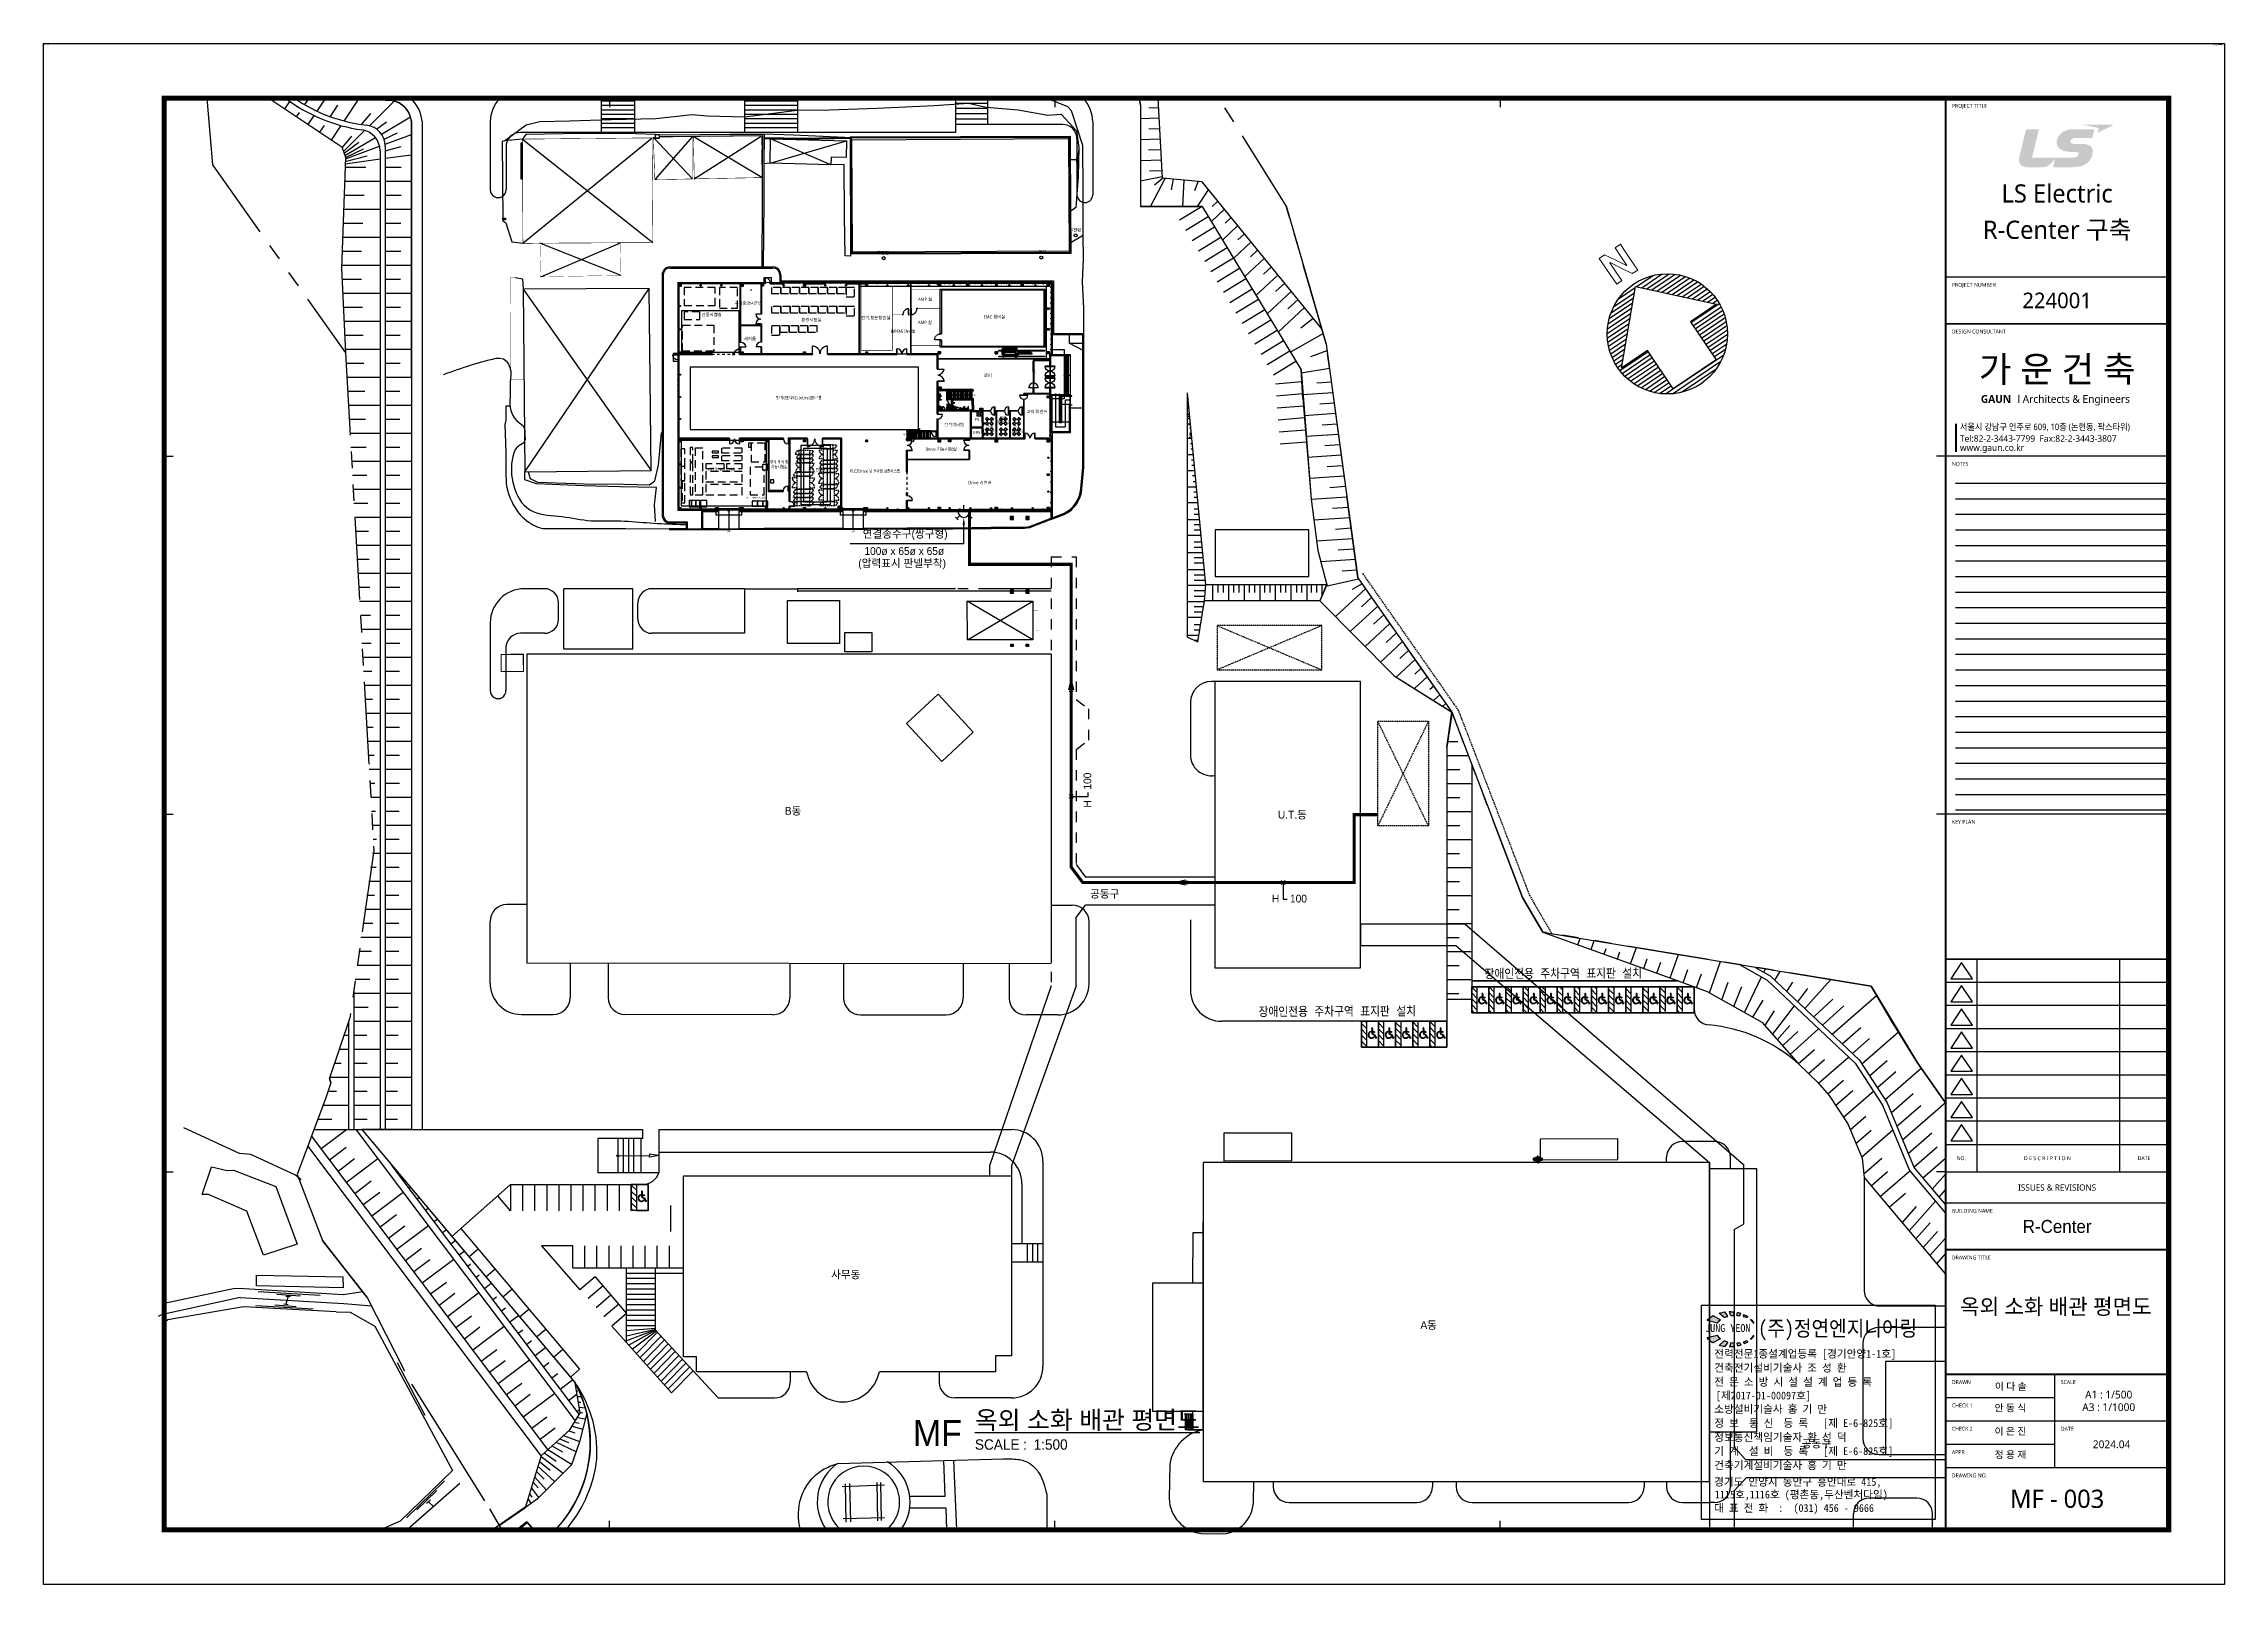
# Model space of a CAD drawing. Header units: millimetres. Extents: x 0 to 420500, y 0 to 297000.
import ezdxf
from ezdxf.enums import TextEntityAlignment as Align

# ---------------------------------------------------------------- set-up
doc = ezdxf.new("R2010")
doc.units = ezdxf.units.MM
doc.header["$LTSCALE"] = 500
for name, pattern in [('DASH', [0.35, 0.25, -0.1]), ('HID', [2.3, 1.5, -0.8]), ('HIDDEN', [0.375, 0.25, -0.125]), ('HIDDEN2', [1, 0.5, -0.5]), ('XR-plan$0$XR-plan$0$DIVIDE', [1.25, 0.5, -0.25, 0, -0.25, 0, -0.25]), ('XR-plan$0$XR-plan$0$HIDDEN', [0.375, 0.25, -0.125]), ('XR-plan(생기품질센터)$0$A31-지상01층평면도$0$$0$HIDDEN', [2, 1, -1]), ('XR-배치도$0$CENTER', [2, 1.25, -0.25, 0.25, -0.25]), ('XR-배치도$0$DASHED', [0.75, 0.5, -0.25]), ('XR-배치도$0$DASHED2', [0.375, 0.25, -0.125]), ('XR-배치도$0$HID', [0.2, 0.1, -0.1]), ('XR-배치도$0$PHANTOM', [63.5, 31.75, -6.35, 6.35, -6.35, 6.35, -6.35])]:
    doc.linetypes.add(name, pattern=pattern)
doc.layers.get('DEFPOINTS').update_dxf_attribs({"color": 137})
for name, color, linetype in [('A-DOOR', 252, 'DASH'), ('A3', 3, 'Continuous'), ('AA-WAXM-FRAM', 7, 'Continuous'), ('arch', 8, 'Continuous'), ('AX', 2, 'Continuous'), ('BACK', 8, 'Continuous'), ('ELE-6', 6, 'Continuous'), ('ELE-8', 8, 'Continuous'), ('H', 2, 'Continuous'), ('HAT', 8, 'Continuous'), ('I-FUR-B', 6, 'Continuous'), ('Layer 1', 7, 'Continuous'), ('PIPE', 3, 'Continuous'), ('SYM', 6, 'Continuous'), ('TEXT', 2, 'Continuous'), ('XR-SHEET$0$TITLE', 7, 'Continuous'), ('XR-SHEET$1$SHT', 5, 'Continuous'), ('XR-SHEET$1$TEXT', 3, 'Continuous'), ('XR-SHEET-SHT', 5, 'Continuous'), ('XR-SHEET-TEXT', 3, 'Continuous'), ('메탈판넬-2', 8, 'Continuous')]:
    doc.layers.add(name, color=color, linetype=linetype)
doc.layers.add('XR-SHEET-TEMP', color=171, linetype='Continuous', plot=False)
doc.layers.add('숨김', color=1, linetype='Continuous', plot=False)
doc.styles.add('ghs', font='')
doc.styles.add('XR-SHEET$0$굴림체(옥산)', font='')
doc.styles.add('XR-배치도$0$arch', font='romans.shx', dxfattribs={"bigfont": 'ghs.shx'})
doc.styles.add('XR-배치도$0$Arial_4', font='')
doc.styles.add('돋움', font='')
doc.styles.add('돋움체', font='')
doc.styles.add('맑은고딕', font='')
doc.styles.add('맑은고딕1', font='')
doc.styles.add('맑은고딕B', font='')
doc.styles.add('스타일1', font='')
doc.styles.get('ghs').set_extended_font_data('Dotum')
doc.styles.get('XR-SHEET$0$굴림체(옥산)').set_extended_font_data('Malgun Gothic')
doc.styles.get('XR-배치도$0$Arial_4').set_extended_font_data('Arial')
doc.styles.get('돋움').set_extended_font_data('Dotum')
doc.styles.get('돋움체').set_extended_font_data('DotumChe')
doc.styles.get('맑은고딕').set_extended_font_data('Malgun Gothic')
doc.styles.get('맑은고딕1').set_extended_font_data('Malgun Gothic')
doc.styles.get('맑은고딕B').set_extended_font_data('Malgun Gothic', bold=True)
doc.styles.get('스타일1').set_extended_font_data('Malgun Gothic')
pattern_1 = [(355.58661, (-374056.9, -660117), (1673.407, 1991.4006), [0, -2050.853, 0, -2293.7173, 0, -2192.524]), (325.5866, (-374057, -660117), (4320.555, 1238.463), [0, -1106.3813, 0, -1848.4663, 0, -708.354]), (285.58661, (-375291.9, -659008.5), (3131.85, -2801.1085), [0, -674.6227, 0, -2428.642, 0, -3170.727]), (275.5866, (-375292, -659008.5), (3809.35, -1828.207), [0, -337.3114, 0, -1592.1096, 0, -1821.4814])]

# ---------------------------------------------------------------- blocks, each defined once
blk = doc.blocks.new('XR-배치도$0$arrow03')
at = {"color": 0}
for p, q in [((-0.687, 0.726), (-0.687, 0.429)), ((-0.625, 0.781), (-0.625, 0.429)), ((-0.562, 0.827), (-0.562, 0.429)), ((-0.5, 0.866), (-0.5, 0.429)), ((-0.437, 0.899), (-0.437, 0.429)), ((-0.375, 0.927), (-0.375, 0.429)), ((-0.312, 0.95), (-0.312, 0.429)), ((-0.25, 0.968), (-0.25, 0.429)), ((-0.187, 0.982), (-0.187, 0.429)), ((-0.125, 0.992), (-0.125, 0.429)), ((-0.062, 0.998), (-0.062, 0.429)), ((-0.048, 0.952), (0.952, 0)), ((-0.048, 0.429), (-0.048, 0.952)), ((0, 1), (0, 0.907)), ((0.063, 0.998), (0.063, 0.848)), ((0.125, 0.992), (0.125, 0.788)), ((0.188, 0.982), (0.188, 0.728)), ((0.25, 0.968), (0.25, 0.669)), ((0.313, 0.95), (0.313, 0.609)), ((0.375, 0.927), (0.375, 0.55)), ((0.438, 0.899), (0.438, 0.49)), ((0.5, 0.866), (0.5, 0.431)), ((0.563, 0.827), (0.563, 0.371)), ((0.625, 0.781), (0.625, 0.312)), ((0.688, 0.726), (0.688, 0.252)), ((-0.875, 0.484), (-0.875, -0.484)), ((-0.812, 0.583), (-0.812, -0.583)), ((-0.81, -0.429), (-0.81, 0.429)), ((-0.81, 0.429), (-0.048, 0.429)), ((-0.75, 0.661), (-0.75, 0.429)), ((0.75, 0.661), (0.75, 0.193)), ((0.813, 0.583), (0.813, 0.133)), ((0.875, 0.484), (0.875, 0.074)), ((-0.937, 0.348), (-0.937, -0.348)), ((0.952, 0), (-0.048, -0.952)), ((0.938, 0.348), (0.938, 0.014)), ((0.625, -0.312), (0.625, -0.781)), ((0.688, -0.252), (0.688, -0.726)), ((0.75, -0.193), (0.75, -0.661)), ((0.813, -0.133), (0.813, -0.583)), ((0.875, -0.074), (0.875, -0.484)), ((0.938, -0.014), (0.938, -0.348)), ((-0.048, -0.429), (-0.81, -0.429)), ((-0.75, -0.429), (-0.75, -0.661)), ((-0.687, -0.429), (-0.687, -0.726)), ((-0.625, -0.429), (-0.625, -0.781)), ((-0.562, -0.429), (-0.562, -0.827)), ((-0.5, -0.429), (-0.5, -0.866)), ((-0.437, -0.429), (-0.437, -0.899)), ((-0.375, -0.429), (-0.375, -0.927)), ((-0.312, -0.429), (-0.312, -0.95)), ((-0.25, -0.429), (-0.25, -0.968)), ((-0.187, -0.429), (-0.187, -0.982)), ((-0.125, -0.429), (-0.125, -0.992)), ((-0.062, -0.429), (-0.062, -0.998)), ((-0.048, -0.952), (-0.048, -0.429)), ((0.25, -0.669), (0.25, -0.968)), ((0.313, -0.609), (0.313, -0.95)), ((0.375, -0.55), (0.375, -0.927)), ((0.438, -0.49), (0.438, -0.899)), ((0.5, -0.431), (0.5, -0.866)), ((0.563, -0.371), (0.563, -0.827)), ((0, -0.907), (0, -1)), ((0.063, -0.848), (0.063, -0.998)), ((0.125, -0.788), (0.125, -0.992)), ((0.188, -0.728), (0.188, -0.982))]:
    blk.add_line(p, q, dxfattribs=at)
at = {"color": 0, "lineweight": 0}
blk.add_lwpolyline([(1.673, 0.239), (1.459, 0.239), (1.243, 0.239), (1.156, 0.239), (1.156, 0.133), (1.335, 0.133), (1.514, 0.133), (1.514, 0.128), (1.337, 0.027), (1.159, -0.074), (1.156, -0.183), (1.37, -0.183), (1.586, -0.183), (1.673, -0.183), (1.673, -0.077), (1.497, -0.077), (1.321, -0.077), (1.321, -0.072), (1.497, 0.029), (1.673, 0.133), (1.673, 0.239)], dxfattribs=at)
at = {"color": 0}
blk.add_circle((0, 0), 1, dxfattribs=at)
blk = doc.blocks.new('XR-SHEET$0$XREF-Form$0$xr-form$0$TITLE')
at = {"layer": 'XR-SHEET-TEXT', "color": 4, "style": '맑은고딕B'}
for tag, height, p in [('TITLE1', 6, (776, 116.69)), ('TITLE4', 6, (776, 111.7)), ('TITLE2', 6, (776, 107.09)), ('TITLE5', 6, (776, 102.09)), ('TITLE3', 6, (776, 97.38)), ('A0.00', 7, (775.56, 32.33))]:
    blk.add_attdef(tag, text='', height=height, dxfattribs=at).set_placement(p, align=Align.MIDDLE_CENTER)
at = {"layer": 'XR-SHEET-TEXT', "color": 3, "style": '맑은고딕1'}
for tag, p in [('NAME-1', (752.37, 76.33)), ('NAME-2', (752.37, 67.33)), ('NAME-3', (752.37, 58.33)), ('NAME-4', (752.37, 49.33))]:
    blk.add_attdef(tag, text='', height=2.7, dxfattribs=at).set_placement(p, align=Align.MIDDLE_LEFT)
for tag, p in [('SCALE-A1', (796.39, 73.17)), ('SCALE-A3', (796.39, 68.31)), ('DATE', (797.36, 53.01))]:
    blk.add_attdef(tag, text='', height=3, dxfattribs=at).set_placement(p, align=Align.MIDDLE)
blk = doc.blocks.new('block 3')
at = {"true_color": 0xfa002d}
h = blk.add_hatch(color=240, dxfattribs=at)
h.dxf.hatch_style = 1
h.paths.add_polyline_path([(78.5, -138.2), (78.5, -138.2), (78.6, -138.2), (78.6, -138.2), (78.7, -138.1), (78.7, -138.1), (78.8, -138.1), (78.8, -138.1), (78.9, -138), (78.9, -138), (78.9, -138), (79, -138), (79, -138), (79.1, -137.9), (79.1, -137.9), (79.1, -137.9), (79.2, -137.9), (79.2, -137.9), (79.2, -137.8), (79.3, -137.8), (79.3, -137.8), (79.4, -137.8), (79.4, -137.8), (79.4, -137.8), (79.5, -137.7), (79.5, -137.7), (79.5, -137.7), (79.6, -137.7), (79.6, -137.7), (79.6, -137.7), (79.6, -137.6), (79.7, -137.6), (79.7, -137.6), (79.7, -137.6), (79.7, -137.6), (79.8, -137.6), (79.8, -137.6), (79.8, -137.6), (79.8, -137.5), (79.9, -137.5), (79.9, -137.5), (79.9, -137.5), (79.9, -137.5), (80, -137.5), (80, -137.5), (80, -137.5), (80, -137.5), (80, -137.4), (80, -137.4), (80.1, -137.4), (80.1, -137.4), (80.1, -137.4), (80.1, -137.4), (80.1, -137.4), (80.2, -137.4), (80.2, -137.4), (80.2, -137.4), (80.2, -137.4), (80.2, -137.4), (80.2, -137.4), (80.2, -137.4), (80.2, -137.4), (80.2, -137.4), (80.1, -137.4), (80.1, -137.4), (80.1, -137.4), (80.1, -137.4), (80.1, -137.4), (80.1, -137.4), (80.1, -137.4), (80.1, -137.4), (80.1, -137.4), (80.1, -137.4), (80.1, -137.4), (80.1, -137.4), (80.1, -137.4), (80.1, -137.4), (80, -137.4), (80, -137.4), (80, -137.4), (80, -137.4), (80, -137.4), (80, -137.4), (80, -137.4), (80, -137.4), (80, -137.4), (79.9, -137.4), (79.9, -137.4), (79.9, -137.4), (79.9, -137.4), (79.9, -137.4), (79.9, -137.4), (79.9, -137.4), (79.8, -137.4), (79.8, -137.4), (79.8, -137.4), (79.8, -137.4), (79.8, -137.4), (79.7, -137.4), (79.7, -137.4), (79.7, -137.4), (79.7, -137.4), (79.7, -137.4), (79.6, -137.4), (79.6, -137.4), (79.6, -137.4), (79.6, -137.4), (79.6, -137.4), (79.5, -137.4), (79.5, -137.4), (79.5, -137.4), (79.5, -137.4), (79.5, -137.4), (79.4, -137.4), (79.4, -137.4), (79.4, -137.4), (79.4, -137.4), (79.3, -137.4), (79.3, -137.4), (79.3, -137.4), (79.2, -137.4), (79.2, -137.4), (79.2, -137.4), (79.2, -137.4), (79.1, -137.4), (79.1, -137.4), (79.1, -137.4), (79.1, -137.4), (79, -137.4), (79, -137.4), (79, -137.4), (78.9, -137.4), (78.9, -137.4), (78.9, -137.4), (78.8, -137.4), (78.8, -137.4), (78.8, -137.4), (78.8, -137.4), (78.7, -137.4), (78.7, -137.4), (78.7, -137.4), (78.6, -137.4), (78.6, -137.4), (78.6, -137.4), (78.5, -137.4), (78.5, -137.4), (78.4, -137.4), (78.4, -137.4), (78.4, -137.4), (78.3, -137.4), (78.3, -137.4), (78.3, -137.4), (78.2, -137.4), (78.2, -137.4), (78.2, -137.4), (78.1, -137.4), (78.1, -137.4), (78, -137.4), (78, -137.4), (78, -137.4), (77.9, -137.4), (77.9, -137.4), (77.9, -137.4), (77.8, -137.4), (77.8, -137.4), (77.7, -137.4), (77.7, -137.4), (77.7, -137.4), (77.6, -137.4), (77.6, -137.4), (77.5, -137.4), (77.5, -137.4), (77.5, -137.4), (77.4, -137.4), (77.4, -137.4), (77.3, -137.4), (77.3, -137.4), (77.2, -137.4), (77.2, -137.4), (77.2, -137.4), (77.1, -137.4), (77.1, -137.4), (77, -137.4), (77, -137.4), (76.9, -137.4), (76.9, -137.4), (76.8, -137.4), (76.8, -137.4), (76.7, -137.4), (76.7, -137.4), (76.7, -137.4), (76.6, -137.4), (76.6, -137.4), (76.5, -137.4), (76.5, -137.4), (76.4, -137.4), (76.4, -137.4), (76.3, -137.4), (76.3, -137.4), (76.2, -137.4), (76.2, -137.4), (76.1, -137.4), (76.1, -137.4), (76, -137.4), (76, -137.4), (75.9, -137.4), (75.9, -137.4), (75.8, -137.4), (75.8, -137.4), (75.7, -137.4), (75.7, -137.4), (75.6, -137.4), (75.6, -137.4), (75.5, -137.4), (75.5, -137.4), (75.4, -137.4), (75.4, -137.4), (75.3, -137.4), (75.3, -137.4), (75.2, -137.4), (75.2, -137.4), (75.1, -137.4), (75.1, -137.4), (75, -137.4), (75, -137.4), (74.9, -137.4), (74.9, -137.4), (74.8, -137.4), (74.8, -137.4), (74.7, -137.4), (74.7, -137.4), (74.6, -137.4), (74.6, -137.4), (74.5, -137.4), (74.4, -137.4), (74.3, -137.4), (74.2, -137.4), (74.1, -137.4), (74, -137.4), (73.9, -137.4), (73.8, -137.4), (73.7, -137.4), (73.6, -137.4), (73.5, -137.4), (73.3, -137.4), (73.2, -137.4), (73.1, -137.4), (73, -137.4), (72.9, -137.4), (72.8, -137.4), (72.7, -137.4), (72.5, -137.4), (72.4, -137.4), (72.3, -137.4), (72.2, -137.4), (72.1, -137.4), (72, -137.4), (71.9, -137.4), (71.7, -137.4), (71.6, -137.4), (71.5, -137.4), (71.4, -137.4), (71.3, -137.4), (71, -137.4), (70.8, -137.4), (70.6, -137.4), (70.1, -137.4), (69.6, -137.4), (69.4, -137.4), (69.1, -137.4), (68.9, -137.4), (68.8, -137.4), (68.7, -137.4), (68.6, -137.4), (68.4, -137.4), (68.3, -137.4), (68.2, -137.4), (68.1, -137.4), (68, -137.4), (67.9, -137.4), (67.7, -137.4), (67.6, -137.4), (67.5, -137.4), (67.4, -137.4), (67.3, -137.4), (67.2, -137.4), (67.1, -137.4), (67, -137.4), (66.8, -137.4), (66.7, -137.4), (66.6, -137.4), (66.5, -137.4), (66.4, -137.4), (66.3, -137.4), (66.2, -137.4), (66.1, -137.4), (66, -137.4), (65.8, -137.4), (65.7, -137.4), (65.7, -137.4), (65.6, -137.4), (65.6, -137.4), (65.5, -137.4), (65.5, -137.4), (65.4, -137.4), (65.4, -137.4), (65.3, -137.4), (65.3, -137.4), (65.2, -137.4), (65.2, -137.4), (65.1, -137.4), (65, -137.4), (65, -137.4), (64.9, -137.4), (64.9, -137.4), (64.8, -137.4), (64.8, -137.4), (64.7, -137.4), (64.7, -137.4), (64.6, -137.4), (64.6, -137.4), (64.5, -137.4), (64.5, -137.4), (64.4, -137.4), (64.4, -137.4), (64.3, -137.4), (64.3, -137.4), (64.2, -137.4), (64.2, -137.4), (64.1, -137.4), (64.1, -137.4), (64, -137.4), (64, -137.4), (63.9, -137.4), (63.9, -137.4), (63.9, -137.4), (63.8, -137.4), (63.8, -137.4), (63.7, -137.4), (63.7, -137.4), (63.6, -137.4), (63.6, -137.4), (63.5, -137.4), (63.5, -137.4), (63.4, -137.4), (63.4, -137.4), (63.3, -137.4), (63.3, -137.4), (63.3, -137.4), (63.2, -137.4), (63.2, -137.4), (63.1, -137.4), (63.1, -137.4), (63, -137.4), (63, -137.4), (62.9, -137.4), (62.9, -137.4), (62.9, -137.4), (62.8, -137.4), (62.8, -137.4), (62.7, -137.4), (62.7, -137.4), (62.7, -137.4), (62.6, -137.4), (62.6, -137.4), (62.5, -137.4), (62.5, -137.4), (62.4, -137.4), (62.4, -137.4), (62.4, -137.4), (62.3, -137.4), (62.3, -137.4), (62.2, -137.4), (62.2, -137.4), (62.2, -137.4), (62.1, -137.4), (62.1, -137.4), (62.1, -137.4), (62, -137.4), (62, -137.4), (61.9, -137.4), (61.9, -137.4), (61.9, -137.4), (61.8, -137.4), (61.8, -137.4), (61.8, -137.4), (61.7, -137.4), (61.7, -137.4), (61.7, -137.4), (61.6, -137.4), (61.6, -137.4), (61.6, -137.4), (61.5, -137.4), (61.5, -137.4), (61.5, -137.4), (61.4, -137.4), (61.4, -137.4), (61.4, -137.4), (61.3, -137.4), (61.3, -137.4), (61.3, -137.4), (61.2, -137.4), (61.2, -137.4), (61.2, -137.4), (61.2, -137.4), (61.1, -137.4), (61.1, -137.4), (61.1, -137.4), (61, -137.4), (61, -137.4), (61, -137.4), (61, -137.4), (60.9, -137.4), (60.9, -137.4), (60.9, -137.4), (60.9, -137.4), (60.8, -137.4), (60.8, -137.4), (60.8, -137.4), (60.8, -137.4), (60.7, -137.4), (60.7, -137.4), (60.7, -137.4), (60.7, -137.4), (60.6, -137.4), (60.6, -137.4), (60.6, -137.4), (60.6, -137.4), (60.6, -137.4), (60.5, -137.4), (60.5, -137.4), (60.5, -137.4), (60.5, -137.4), (60.5, -137.4), (60.4, -137.4), (60.4, -137.4), (60.4, -137.4), (60.4, -137.4), (60.4, -137.4), (60.3, -137.4), (60.3, -137.4), (60.3, -137.4), (60.3, -137.4), (60.3, -137.4), (60.3, -137.4), (60.3, -137.4), (60.2, -137.4), (60.2, -137.4), (60.2, -137.4), (60.2, -137.4), (60.2, -137.4), (60.2, -137.4), (60.2, -137.4), (60.2, -137.4), (60.1, -137.4), (60.1, -137.4), (60.1, -137.4), (60.1, -137.4), (60, -137.4), (60, -137.4), (60, -137.4), (60, -137.4), (60, -137.4), (60, -137.4), (60, -137.4), (60, -137.4), (60, -137.4), (60, -137.4), (60.1, -137.4), (60.1, -137.4), (60.1, -137.4), (60.1, -137.4), (60.1, -137.4), (60.1, -137.4), (60.1, -137.4), (60.1, -137.4), (60.1, -137.4), (60.2, -137.4), (60.2, -137.4), (60.2, -137.4), (60.2, -137.4), (60.2, -137.4), (60.2, -137.4), (60.2, -137.4), (60.3, -137.4), (60.3, -137.4), (60.3, -137.4), (60.3, -137.4), (60.3, -137.4), (60.4, -137.4), (60.4, -137.4), (60.4, -137.5), (60.4, -137.5), (60.5, -137.5), (60.5, -137.5), (60.5, -137.5), (60.5, -137.5), (60.6, -137.5), (60.6, -137.5), (60.6, -137.5), (60.6, -137.5), (60.7, -137.5), (60.7, -137.5), (60.7, -137.5), (60.8, -137.5), (60.8, -137.5), (60.8, -137.5), (60.9, -137.5), (60.9, -137.6), (60.9, -137.6), (61, -137.6), (61, -137.6), (61, -137.6), (61.1, -137.6), (61.1, -137.6), (61.1, -137.6), (61.2, -137.6), (61.2, -137.6), (61.2, -137.6), (61.3, -137.6), (61.3, -137.6), (61.4, -137.6), (61.4, -137.7), (61.4, -137.7), (61.5, -137.7), (61.5, -137.7), (61.6, -137.7), (61.6, -137.7), (61.6, -137.7), (61.7, -137.7), (61.7, -137.7), (61.8, -137.7), (61.8, -137.7), (61.8, -137.7), (61.9, -137.8), (61.9, -137.8), (62, -137.8), (62, -137.8), (62.1, -137.8), (62.1, -137.8), (62.2, -137.8), (62.2, -137.8), (62.2, -137.8), (62.3, -137.8), (62.4, -137.9), (62.5, -137.9), (62.6, -137.9), (62.7, -137.9), (62.8, -137.9), (62.9, -138), (63, -138), (63.1, -138), (63.2, -138), (63.3, -138), (63.4, -138.1), (63.5, -138.1), (63.6, -138.1), (63.7, -138.1), (63.8, -138.2), (63.9, -138.2), (64.1, -138.2), (64.3, -138.2), (64.5, -138.3), (64.9, -138.4), (65.1, -138.4), (65.3, -138.5), (65.5, -138.5), (65.6, -138.5), (65.8, -138.5), (65.9, -138.6), (66, -138.6), (66.1, -138.6), (66.2, -138.6), (66.3, -138.6), (66.4, -138.7), (66.5, -138.7), (66.6, -138.7), (66.7, -138.7), (66.8, -138.7), (66.9, -138.8), (67, -138.8), (67.1, -138.8), (67.2, -138.8), (67.3, -138.8), (67.3, -138.9), (67.4, -138.9), (67.4, -138.9), (67.5, -138.9), (67.5, -138.9), (67.6, -138.9), (67.6, -138.9), (67.7, -138.9), (67.7, -138.9), (67.7, -138.9), (67.8, -139), (67.8, -139), (67.9, -139), (67.9, -139), (68, -139), (68, -139), (68, -139), (68.1, -139), (68.1, -139), (68.2, -139), (68.2, -139), (68.2, -139), (68.3, -139.1), (68.3, -139.1), (68.4, -139.1), (68.4, -139.1), (68.4, -139.1), (68.5, -139.1), (68.5, -139.1), (68.5, -139.1), (68.6, -139.1), (68.6, -139.1), (68.6, -139.1), (68.7, -139.1), (68.7, -139.1), (68.7, -139.1), (68.8, -139.2), (68.8, -139.2), (68.8, -139.2), (68.9, -139.2), (68.9, -139.2), (68.9, -139.2), (68.9, -139.2), (69, -139.2), (69, -139.2), (69, -139.2), (69.1, -139.2), (69.1, -139.2), (69.1, -139.2), (69.1, -139.2), (69.2, -139.2), (69.2, -139.2), (69.2, -139.2), (69.2, -139.2), (69.2, -139.3), (69.3, -139.3), (69.3, -139.3), (69.3, -139.3), (69.3, -139.3), (69.3, -139.3), (69.4, -139.3), (69.4, -139.3), (69.4, -139.3), (69.4, -139.3), (69.4, -139.3), (69.4, -139.3), (69.5, -139.3), (69.5, -139.3), (69.5, -139.3), (69.5, -139.3), (69.7, -139.3), (69.8, -139.4), (69.9, -139.4), (70, -139.5), (70.1, -139.5), (70.2, -139.6), (70.3, -139.8), (70.4, -139.9), (70.4, -140), (70.4, -140.1), (70.4, -140.2), (70.4, -140.3), (70.3, -140.4), (70.3, -140.5), (70.3, -140.5), (70.3, -140.5), (70.3, -140.6), (70.3, -140.7), (70.3, -140.8), (70.2, -140.8), (70.2, -140.9), (70.2, -141), (70.2, -141.1), (70.2, -141.2), (70.1, -141.4), (70.1, -141.6), (70, -141.8), (70, -141.9), (70, -141.9), (70, -142), (69.9, -142.1), (69.9, -142.2), (69.9, -142.3), (69.9, -142.3), (69.9, -142.4), (69.9, -142.4), (69.9, -142.5), (69.8, -142.5), (69.8, -142.5), (69.8, -142.6), (69.8, -142.6), (69.8, -142.6), (69.8, -142.7), (69.8, -142.7), (69.8, -142.7), (69.8, -142.7), (69.8, -142.7), (69.8, -142.7), (69.8, -142.7), (69.8, -142.7), (69.8, -142.7), (69.8, -142.7), (69.8, -142.7), (69.8, -142.7), (69.8, -142.7), (69.8, -142.7), (69.8, -142.7), (69.8, -142.7), (69.8, -142.7), (69.8, -142.7), (69.8, -142.7), (69.8, -142.7), (69.8, -142.7), (69.9, -142.7), (69.9, -142.7), (69.9, -142.7), (69.9, -142.7), (69.9, -142.7), (69.9, -142.7), (69.9, -142.7), (69.9, -142.6), (69.9, -142.6), (69.9, -142.6), (69.9, -142.6), (69.9, -142.6), (69.9, -142.6), (70, -142.6), (70, -142.6), (70, -142.6), (70, -142.6), (70, -142.6), (70.1, -142.6), (70.1, -142.6), (70.1, -142.5), (70.1, -142.5), (70.1, -142.5), (70.2, -142.5), (70.2, -142.5), (70.2, -142.5), (70.2, -142.5), (70.3, -142.5), (70.3, -142.4), (70.3, -142.4), (70.4, -142.4), (70.4, -142.4), (70.4, -142.4), (70.4, -142.4), (70.5, -142.3), (70.5, -142.3), (70.5, -142.3), (70.6, -142.3), (70.6, -142.3), (70.6, -142.3), (70.7, -142.2), (70.7, -142.2), (70.8, -142.2), (70.8, -142.2), (70.8, -142.2), (70.9, -142.1), (70.9, -142.1), (70.9, -142.1), (71, -142.1), (71, -142.1), (71.1, -142), (71.1, -142), (71.2, -142), (71.2, -142), (71.2, -142), (71.3, -141.9), (71.3, -141.9), (71.4, -141.9), (71.4, -141.9), (71.5, -141.8), (71.5, -141.8), (71.6, -141.8), (71.6, -141.8), (71.7, -141.7), (71.7, -141.7), (71.8, -141.7), (71.8, -141.7), (71.8, -141.6), (71.9, -141.6), (71.9, -141.6), (72, -141.6), (72.1, -141.5), (72.1, -141.5), (72.2, -141.5), (72.2, -141.5), (72.3, -141.4), (72.3, -141.4), (72.4, -141.4), (72.4, -141.4), (72.5, -141.3), (72.5, -141.3), (72.6, -141.3), (72.6, -141.2), (72.7, -141.2), (72.7, -141.2), (72.8, -141.2), (72.9, -141.1), (72.9, -141.1), (73, -141.1), (73, -141), (73.1, -141), (73.1, -141), (73.2, -141), (73.3, -140.9), (73.3, -140.9), (73.4, -140.8), (73.5, -140.8), (73.7, -140.7), (73.8, -140.7), (73.9, -140.6), (74, -140.5), (74.1, -140.5), (74.3, -140.4), (74.4, -140.3), (74.5, -140.3), (74.7, -140.2), (75, -140), (75.2, -139.9), (75.5, -139.8), (75.6, -139.7), (75.7, -139.7), (75.8, -139.6), (76, -139.5), (76.1, -139.5), (76.2, -139.4), (76.3, -139.4), (76.4, -139.3), (76.5, -139.2), (76.7, -139.2), (76.7, -139.1), (76.8, -139.1), (76.8, -139.1), (76.9, -139.1), (76.9, -139), (77, -139), (77.1, -139), (77.1, -138.9), (77.2, -138.9), (77.2, -138.9), (77.3, -138.9), (77.3, -138.8), (77.4, -138.8), (77.4, -138.8), (77.5, -138.7), (77.6, -138.7), (77.6, -138.7), (77.7, -138.7), (77.7, -138.6), (77.8, -138.6), (77.8, -138.6), (77.9, -138.6), (77.9, -138.5), (78, -138.5), (78, -138.5), (78.1, -138.4), (78.1, -138.4), (78.2, -138.4), (78.2, -138.4), (78.3, -138.3), (78.3, -138.3), (78.4, -138.3), (78.4, -138.3), (78.5, -138.3)])
at = {"true_color": 0x0a1e5a}
h = blk.add_hatch(color=158, dxfattribs=at)
h.dxf.hatch_style = 1
h.paths.add_polyline_path([(66.6, -155.7), (66.6, -155.5), (66.6, -155.4), (66.6, -155.3), (66.6, -155.2), (66.6, -155), (66.6, -154.9), (66.6, -154.8), (66.6, -154.7), (66.6, -154.6), (66.6, -154.6), (66.7, -154.5), (66.7, -154.4), (66.7, -154.4), (66.7, -154.3), (66.6, -154.2), (66.6, -154.2), (66.6, -154.1), (66.6, -154), (66.6, -154), (66.6, -153.9), (66.6, -153.8), (66.6, -153.8), (66.6, -153.7), (66.6, -153.6), (66.6, -153.6), (66.6, -153.5), (66.6, -153.5), (66.6, -153.4), (66.5, -153.3), (66.5, -153.3), (66.5, -153.2), (66.5, -153.1), (66.5, -153.1), (66.5, -153), (66.4, -153), (66.4, -152.9), (66.4, -152.8), (66.4, -152.8), (66.4, -152.7), (66.3, -152.7), (66.3, -152.6), (66.3, -152.6), (66.3, -152.5), (66.2, -152.5), (66.2, -152.4), (66.2, -152.3), (66.2, -152.3), (66.1, -152.2), (66.1, -152.2), (66.1, -152.1), (66, -152.1), (66, -152), (66, -152), (65.9, -151.9), (65.9, -151.9), (65.8, -151.8), (65.8, -151.8), (65.8, -151.7), (65.7, -151.7), (65.7, -151.6), (65.6, -151.6), (65.6, -151.5), (65.6, -151.5), (65.5, -151.5), (65.5, -151.4), (65.4, -151.4), (65.4, -151.3), (65.3, -151.3), (65.3, -151.2), (65.2, -151.2), (65.2, -151.2), (65.1, -151.1), (65.1, -151.1), (65, -151), (64.9, -151), (64.9, -151), (64.8, -150.9), (64.8, -150.9), (64.7, -150.9), (64.6, -150.8), (64.6, -150.8), (64.5, -150.7), (64.5, -150.7), (64.4, -150.7), (64.3, -150.6), (64.2, -150.6), (64.2, -150.6), (64.1, -150.6), (64, -150.5), (64, -150.5), (63.9, -150.5), (63.8, -150.4), (63.7, -150.4), (63.7, -150.4), (63.6, -150.3), (63.5, -150.3), (63.4, -150.3), (63.3, -150.3), (63.3, -150.2), (63.2, -150.2), (63.1, -150.2), (63, -150.2), (62.9, -150.2), (62.8, -150.1), (62.7, -150.1), (62.6, -150.1), (62.6, -150.1), (62.5, -150.1), (62.4, -150), (62.3, -150), (62.2, -150), (62.1, -150), (62, -150), (61.9, -150), (61.8, -149.9), (61.7, -149.9), (61.6, -149.9), (61.5, -149.9), (61.4, -149.9), (61.2, -149.9), (61.1, -149.9), (61, -149.9), (60.9, -149.9), (60.8, -149.8), (60.7, -149.8), (60.6, -149.8), (60.5, -149.8), (60.3, -149.8), (60.2, -149.8), (60.1, -149.8), (60, -149.8), (59.9, -149.8), (59.7, -149.8), (59.6, -149.8), (59.5, -149.8), (59.5, -149.8), (59.5, -149.8), (59.5, -149.8), (59.5, -149.8), (59.5, -149.8), (59.5, -149.8), (59.4, -149.8), (59.4, -149.8), (59.4, -149.8), (59.4, -149.8), (59.4, -149.8), (59.4, -149.8), (59.4, -149.8), (59.3, -149.8), (59.3, -149.8), (59.3, -149.8), (59.3, -149.8), (59.3, -149.8), (59.2, -149.8), (59.2, -149.8), (59.2, -149.8), (59.2, -149.8), (59.1, -149.8), (59.1, -149.8), (59.1, -149.8), (59, -149.8), (59, -149.8), (59, -149.8), (58.9, -149.8), (58.9, -149.8), (58.9, -149.8), (58.8, -149.8), (58.8, -149.8), (58.8, -149.8), (58.7, -149.8), (58.7, -149.8), (58.6, -149.8), (58.5, -149.8), (58.4, -149.8), (58.3, -149.8), (58.3, -149.8), (58.2, -149.8), (58.1, -149.8), (58, -149.8), (57.9, -149.8), (57.8, -149.8), (57.6, -149.8), (57.4, -149.8), (57.2, -149.8), (57, -149.8), (56.9, -149.8), (56.8, -149.8), (56.7, -149.8), (56.6, -149.8), (56.5, -149.8), (56.5, -149.8), (56.4, -149.8), (56.3, -149.8), (56.2, -149.8), (56.1, -149.8), (56.1, -149.8), (56, -149.8), (56, -149.8), (56, -149.8), (55.9, -149.8), (55.9, -149.8), (55.9, -149.8), (55.8, -149.8), (55.8, -149.8), (55.8, -149.8), (55.7, -149.8), (55.7, -149.8), (55.7, -149.8), (55.7, -149.8), (55.6, -149.8), (55.6, -149.8), (55.6, -149.8), (55.5, -149.8), (55.5, -149.8), (55.5, -149.8), (55.5, -149.8), (55.5, -149.8), (55.4, -149.8), (55.4, -149.8), (55.4, -149.8), (55.4, -149.8), (55.4, -149.8), (55.4, -149.8), (55.4, -149.8), (55.4, -149.8), (55.3, -149.8), (55.3, -149.8), (55.3, -149.8), (55.3, -149.8), (55.3, -149.8), (55.2, -149.8), (55, -149.8), (54.7, -149.8), (54.4, -149.7), (54.2, -149.7), (53.9, -149.6), (53.7, -149.6), (53.4, -149.5), (53.2, -149.4), (53, -149.3), (52.8, -149.1), (52.7, -149), (52.6, -148.9), (52.5, -148.8), (52.5, -148.7), (52.4, -148.5), (52.4, -148.4), (52.3, -148.2), (52.3, -148.1), (52.3, -147.9), (52.4, -147.7), (52.4, -147.6), (52.5, -147.4), (52.6, -147.3), (52.7, -147.1), (52.9, -147), (53, -146.8), (53.2, -146.7), (53.3, -146.6), (53.4, -146.6), (53.5, -146.5), (53.7, -146.4), (53.8, -146.3), (54, -146.3), (54.1, -146.2), (54.3, -146.2), (54.4, -146.1), (54.6, -146.1), (54.8, -146), (55, -146), (55.2, -145.9), (55.4, -145.9), (55.5, -145.9), (55.7, -145.9), (55.9, -145.9), (56.1, -145.9), (56.2, -145.9), (56.2, -145.9), (56.2, -145.9), (56.2, -145.9), (56.2, -145.9), (56.2, -145.9), (56.2, -145.9), (56.3, -145.9), (56.3, -145.9), (56.3, -145.9), (56.3, -145.9), (56.3, -145.9), (56.3, -145.9), (56.3, -145.9), (56.3, -145.9), (56.4, -145.9), (56.4, -145.9), (56.4, -145.9), (56.4, -145.9), (56.4, -145.9), (56.4, -145.9), (56.5, -145.9), (56.5, -145.9), (56.5, -145.9), (56.5, -145.9), (56.5, -145.9), (56.6, -145.9), (56.6, -145.9), (56.6, -145.9), (56.6, -145.9), (56.7, -145.9), (56.7, -145.9), (56.7, -145.9), (56.8, -145.9), (56.8, -145.9), (56.8, -145.9), (56.8, -145.9), (56.9, -145.9), (56.9, -145.9), (56.9, -145.9), (57, -145.9), (57, -145.9), (57, -145.9), (57.1, -145.9), (57.1, -145.9), (57.1, -145.9), (57.2, -145.9), (57.2, -145.9), (57.3, -145.9), (57.3, -145.9), (57.3, -145.9), (57.4, -145.9), (57.4, -145.9), (57.5, -145.9), (57.5, -145.9), (57.5, -145.9), (57.6, -145.9), (57.6, -145.9), (57.7, -145.9), (57.7, -145.9), (57.7, -145.9), (57.8, -145.9), (57.8, -145.9), (57.9, -145.9), (57.9, -145.9), (58, -145.9), (58, -145.9), (58.1, -145.9), (58.1, -145.9), (58.2, -145.9), (58.2, -145.9), (58.3, -145.9), (58.3, -145.9), (58.4, -145.9), (58.4, -145.9), (58.5, -145.9), (58.5, -145.9), (58.6, -145.9), (58.6, -145.9), (58.7, -145.9), (58.7, -145.9), (58.8, -145.9), (58.8, -145.9), (58.9, -145.9), (58.9, -145.9), (59, -145.9), (59, -145.9), (59.1, -145.9), (59.2, -145.9), (59.3, -145.9), (59.4, -145.9), (59.5, -145.9), (59.6, -145.9), (59.8, -145.9), (59.9, -145.9), (60, -145.9), (60.1, -145.9), (60.2, -145.9), (60.3, -145.9), (60.4, -145.9), (60.6, -145.9), (60.7, -145.9), (60.8, -145.9), (61, -145.9), (61.3, -145.9), (61.5, -145.9), (61.7, -145.9), (61.9, -145.9), (62, -145.9), (62.1, -145.9), (62.2, -145.9), (62.3, -145.9), (62.5, -145.9), (62.6, -145.9), (62.7, -145.9), (62.8, -145.9), (62.9, -145.9), (63, -145.9), (63.1, -145.9), (63.2, -145.9), (63.4, -145.9), (63.5, -145.9), (63.5, -145.9), (63.6, -145.9), (63.6, -145.9), (63.7, -145.9), (63.7, -145.9), (63.8, -145.9), (63.8, -145.9), (63.9, -145.9), (63.9, -145.9), (64, -145.9), (64, -145.9), (64.1, -145.9), (64.1, -145.9), (64.2, -145.9), (64.2, -145.9), (64.3, -145.9), (64.3, -145.9), (64.4, -145.9), (64.4, -145.9), (64.5, -145.9), (64.5, -145.9), (64.6, -145.9), (64.6, -145.9), (64.7, -145.9), (64.7, -145.9), (64.8, -145.9), (64.8, -145.9), (64.8, -145.9), (64.9, -145.9), (64.9, -145.9), (65, -145.9), (65, -145.9), (65.1, -145.9), (65.1, -145.9), (65.1, -145.9), (65.2, -145.9), (65.2, -145.9), (65.3, -145.9), (65.3, -145.9), (65.3, -145.9), (65.4, -145.9), (65.4, -145.9), (65.4, -145.9), (65.5, -145.9), (65.5, -145.9), (65.5, -145.9), (65.6, -145.9), (65.6, -145.9), (65.6, -145.9), (65.7, -145.9), (65.7, -145.9), (65.7, -145.9), (65.8, -145.9), (65.8, -145.9), (65.8, -145.9), (65.8, -145.9), (65.9, -145.9), (65.9, -145.9), (65.9, -145.9), (66, -145.9), (66, -145.9), (66, -145.9), (66, -145.9), (66, -145.9), (66.1, -145.9), (66.1, -145.9), (66.1, -145.9), (66.1, -145.9), (66.1, -145.9), (66.2, -145.9), (66.2, -145.9), (66.3, -145.9), (66.3, -145.9), (66.3, -145.9), (66.3, -145.9), (66.3, -145.9), (66.3, -145.9), (66.3, -145.8), (66.3, -145.8), (66.3, -145.8), (66.4, -145.8), (66.4, -145.8), (66.4, -145.8), (66.4, -145.8), (66.4, -145.8), (66.4, -145.7), (66.4, -145.7), (66.4, -145.7), (66.4, -145.7), (66.4, -145.7), (66.4, -145.7), (66.4, -145.6), (66.4, -145.6), (66.4, -145.6), (66.4, -145.6), (66.4, -145.5), (66.4, -145.5), (66.4, -145.5), (66.4, -145.5), (66.4, -145.4), (66.5, -145.4), (66.5, -145.4), (66.5, -145.3), (66.5, -145.3), (66.5, -145.2), (66.5, -145.2), (66.5, -145.1), (66.5, -145), (66.6, -144.9), (66.6, -144.9), (66.6, -144.8), (66.6, -144.7), (66.6, -144.6), (66.7, -144.5), (66.7, -144.5), (66.7, -144.4), (66.7, -144.3), (66.8, -144.2), (66.8, -144), (66.8, -143.8), (66.9, -143.6), (66.9, -143.4), (67, -143.3), (67, -143.2), (67, -143.1), (67.1, -143), (67.1, -142.9), (67.1, -142.8), (67.1, -142.7), (67.1, -142.6), (67.2, -142.6), (67.2, -142.5), (67.2, -142.4), (67.2, -142.3), (67.2, -142.2), (67.3, -142.2), (67.3, -142), (67.3, -142), (67.3, -141.9), (67.3, -141.9), (67.3, -141.8), (67.3, -141.8), (67.4, -141.8), (67.4, -141.7), (67.4, -141.7), (67.4, -141.7), (67.4, -141.7), (67.4, -141.7), (67.4, -141.6), (67.4, -141.6), (67.4, -141.6), (67.4, -141.6), (67.4, -141.5), (67.4, -141.4), (67.4, -141.3), (67.5, -141.3), (67.5, -141.2), (67.5, -141.1), (67.5, -141.1), (67.5, -141), (67.5, -140.9), (67.5, -140.9), (67.5, -140.8), (67.4, -140.8), (67.4, -140.7), (67.4, -140.7), (67.4, -140.7), (67.4, -140.6), (67.3, -140.6), (67.3, -140.6), (67.3, -140.5), (67.2, -140.5), (67.2, -140.5), (67.2, -140.5), (67.1, -140.4), (67.1, -140.4), (67, -140.4), (66.9, -140.4), (66.8, -140.4), (66.7, -140.4), (66.7, -140.4), (66.7, -140.4), (66.7, -140.4), (66.7, -140.4), (66.7, -140.4), (66.7, -140.4), (66.6, -140.4), (66.6, -140.4), (66.6, -140.4), (66.6, -140.4), (66.6, -140.4), (66.6, -140.4), (66.6, -140.4), (66.6, -140.4), (66.6, -140.4), (66.6, -140.4), (66.6, -140.4), (66.6, -140.4), (66.6, -140.4), (66.6, -140.4), (66.6, -140.4), (66.6, -140.4), (66.6, -140.4), (66.6, -140.4), (66.6, -140.4), (66.6, -140.4), (66.6, -140.4), (66.5, -140.4), (66.5, -140.4), (66.5, -140.4), (66.5, -140.4), (66.5, -140.4), (66.5, -140.4), (66.5, -140.4), (66.5, -140.4), (66.5, -140.4), (66.5, -140.4), (66.5, -140.4), (66.4, -140.4), (66.4, -140.4), (66.4, -140.4), (66.4, -140.4), (66.4, -140.4), (66.4, -140.4), (66.4, -140.4), (66.4, -140.4), (66.4, -140.4), (66.3, -140.4), (66.3, -140.4), (66.3, -140.4), (66.3, -140.4), (66.3, -140.4), (66.3, -140.4), (66.3, -140.4), (66.3, -140.4), (66.2, -140.4), (66.2, -140.4), (66.2, -140.4), (66.2, -140.4), (66.2, -140.4), (66.2, -140.4), (66.1, -140.4), (66.1, -140.4), (66.1, -140.4), (66, -140.4), (66, -140.4), (65.9, -140.4), (65.9, -140.4), (65.9, -140.4), (65.8, -140.4), (65.8, -140.4), (65.8, -140.4), (65.7, -140.4), (65.7, -140.4), (65.6, -140.4), (65.6, -140.4), (65.5, -140.4), (65.5, -140.4), (65.5, -140.4), (65.4, -140.4), (65.4, -140.4), (65.3, -140.4), (65.3, -140.4), (65.2, -140.4), (65.2, -140.4), (65.1, -140.4), (65.1, -140.4), (65, -140.4), (65, -140.4), (64.9, -140.4), (64.9, -140.4), (64.8, -140.4), (64.8, -140.4), (64.7, -140.4), (64.6, -140.4), (64.6, -140.4), (64.5, -140.4), (64.5, -140.4), (64.4, -140.4), (64.4, -140.4), (64.3, -140.4), (64.2, -140.4), (64.2, -140.4), (64.1, -140.4), (64.1, -140.4), (64, -140.4), (63.9, -140.4), (63.9, -140.4), (63.8, -140.4), (63.8, -140.4), (63.7, -140.4), (63.6, -140.4), (63.6, -140.4), (63.5, -140.4), (63.4, -140.4), (63.4, -140.4), (63.3, -140.4), (63.2, -140.4), (63.2, -140.4), (63.1, -140.4), (63, -140.4), (63, -140.4), (62.9, -140.4), (62.8, -140.4), (62.8, -140.4), (62.7, -140.4), (62.6, -140.4), (62.6, -140.4), (62.5, -140.4), (62.4, -140.4), (62.3, -140.4), (62.3, -140.4), (62.2, -140.4), (62.1, -140.4), (62, -140.4), (61.9, -140.4), (61.7, -140.4), (61.6, -140.4), (61.4, -140.4), (61.3, -140.4), (61.1, -140.4), (61, -140.4), (60.7, -140.4), (60.4, -140.4), (60.1, -140.4), (59.8, -140.4), (59.7, -140.4), (59.5, -140.4), (59.4, -140.4), (59.2, -140.4), (59.1, -140.4), (58.9, -140.4), (58.8, -140.4), (58.7, -140.4), (58.6, -140.4), (58.5, -140.4), (58.4, -140.4), (58.4, -140.4), (58.3, -140.4), (58.2, -140.4), (58.2, -140.4), (58.1, -140.4), (58, -140.4), (58, -140.4), (57.9, -140.4), (57.8, -140.4), (57.8, -140.4), (57.7, -140.4), (57.6, -140.4), (57.6, -140.4), (57.5, -140.4), (57.4, -140.4), (57.4, -140.4), (57.3, -140.4), (57.2, -140.4), (57.2, -140.4), (57.1, -140.4), (57, -140.4), (57, -140.4), (56.9, -140.4), (56.9, -140.4), (56.8, -140.4), (56.7, -140.4), (56.7, -140.4), (56.6, -140.4), (56.5, -140.4), (56.5, -140.4), (56.4, -140.4), (56.4, -140.4), (56.3, -140.4), (56.3, -140.4), (56.2, -140.4), (56.1, -140.4), (56.1, -140.4), (56, -140.4), (56, -140.4), (55.9, -140.4), (55.9, -140.4), (55.8, -140.4), (55.8, -140.4), (55.7, -140.4), (55.7, -140.4), (55.6, -140.4), (55.6, -140.4), (55.5, -140.4), (55.5, -140.4), (55.4, -140.4), (55.4, -140.4), (55.3, -140.4), (55.3, -140.4), (55.2, -140.4), (55.2, -140.4), (55.2, -140.4), (55.1, -140.4), (55.1, -140.4), (55, -140.4), (55, -140.4), (55, -140.4), (54.9, -140.4), (54.9, -140.4), (54.8, -140.4), (54.8, -140.4), (54.8, -140.4), (54.7, -140.4), (54.7, -140.4), (54.7, -140.4), (54.6, -140.4), (54.6, -140.4), (54.6, -140.4), (54.6, -140.4), (54.6, -140.4), (54.6, -140.4), (54.5, -140.4), (54.5, -140.4), (54.5, -140.4), (54.5, -140.4), (54.5, -140.4), (54.5, -140.4), (54.5, -140.4), (54.4, -140.4), (54.4, -140.4), (54.4, -140.4), (54.4, -140.4), (54.4, -140.4), (54.4, -140.4), (54.4, -140.4), (54.4, -140.4), (54.4, -140.4), (54.3, -140.4), (54.3, -140.4), (54.3, -140.4), (54.3, -140.4), (54.3, -140.4), (54.3, -140.4), (54.3, -140.4), (54.1, -140.4), (54.1, -140.4), (54, -140.4), (53.9, -140.4), (53.8, -140.4), (53.7, -140.4), (53.6, -140.4), (53.5, -140.4), (53.5, -140.4), (53.4, -140.4), (53.3, -140.4), (53.2, -140.4), (53.1, -140.4), (53.1, -140.4), (53, -140.4), (52.9, -140.4), (52.8, -140.4), (52.7, -140.4), (52.7, -140.4), (52.6, -140.5), (52.5, -140.5), (52.4, -140.5), (52.3, -140.5), (52.3, -140.5), (52.2, -140.5), (52.1, -140.5), (52, -140.5), (52, -140.5), (51.9, -140.5), (51.8, -140.6), (51.7, -140.6), (51.7, -140.6), (51.6, -140.6), (51.5, -140.6), (51.4, -140.6), (51.4, -140.6), (51.3, -140.6), (51.2, -140.7), (51.2, -140.7), (51.1, -140.7), (51, -140.7), (50.9, -140.7), (50.9, -140.7), (50.8, -140.8), (50.7, -140.8), (50.7, -140.8), (50.6, -140.8), (50.5, -140.8), (50.5, -140.8), (50.4, -140.9), (50.3, -140.9), (50.3, -140.9), (50.2, -140.9), (50.1, -140.9), (50.1, -141), (50, -141), (49.9, -141), (49.9, -141), (49.8, -141), (49.7, -141.1), (49.7, -141.1), (49.6, -141.1), (49.5, -141.1), (49.5, -141.2), (49.4, -141.2), (49.4, -141.2), (49.3, -141.2), (49.2, -141.3), (49.2, -141.3), (49.1, -141.3), (49.1, -141.3), (49, -141.4), (48.9, -141.4), (48.9, -141.4), (48.8, -141.4), (48.8, -141.5), (48.7, -141.5), (48.6, -141.5), (48.6, -141.6), (48.5, -141.6), (48.5, -141.6), (48.4, -141.7), (48.2, -141.7), (48.1, -141.8), (48, -141.8), (47.9, -141.9), (47.8, -142), (47.7, -142), (47.6, -142.1), (47.5, -142.2), (47.4, -142.2), (47.3, -142.3), (47.2, -142.4), (47.1, -142.4), (47, -142.5), (46.9, -142.6), (46.8, -142.6), (46.7, -142.7), (46.6, -142.8), (46.6, -142.9), (46.5, -142.9), (46.4, -143), (46.3, -143.1), (46.2, -143.2), (46.1, -143.2), (46.1, -143.3), (46, -143.4), (45.9, -143.5), (45.8, -143.6), (45.8, -143.6), (45.7, -143.7), (45.6, -143.8), (45.5, -143.9), (45.5, -144), (45.4, -144), (45.3, -144.1), (45.3, -144.2), (45.2, -144.3), (45.1, -144.4), (45.1, -144.5), (45, -144.5), (45, -144.6), (44.9, -144.7), (44.8, -144.8), (44.8, -144.9), (44.7, -145), (44.7, -145.1), (44.6, -145.1), (44.6, -145.2), (44.5, -145.3), (44.5, -145.4), (44.4, -145.5), (44.4, -145.6), (44.3, -145.7), (44.3, -145.8), (44.3, -145.9), (44.2, -145.9), (44.2, -146), (44.1, -146.1), (44.1, -146.2), (44.1, -146.3), (44, -146.4), (44, -146.5), (44, -146.6), (43.9, -146.7), (43.9, -146.7), (43.9, -146.8), (43.9, -146.9), (43.8, -147), (43.8, -147.1), (43.8, -147.2), (43.8, -147.3), (43.8, -147.4), (43.7, -147.4), (43.7, -147.5), (43.7, -147.6), (43.7, -147.7), (43.7, -147.8), (43.7, -147.9), (43.6, -148), (43.6, -148), (43.6, -148.1), (43.6, -148.2), (43.6, -148.3), (43.6, -148.4), (43.6, -148.5), (43.6, -148.5), (43.6, -148.6), (43.6, -148.7), (43.6, -148.8), (43.6, -148.9), (43.6, -149), (43.6, -149), (43.6, -149.1), (43.6, -149.2), (43.6, -149.3), (43.6, -149.3), (43.6, -149.4), (43.7, -149.5), (43.7, -149.6), (43.7, -149.7), (43.7, -149.7), (43.7, -149.8), (43.7, -149.9), (43.7, -150), (43.8, -150), (43.8, -150.1), (43.8, -150.2), (43.8, -150.3), (43.8, -150.3), (43.9, -150.4), (43.9, -150.5), (43.9, -150.6), (43.9, -150.6), (44, -150.7), (44, -150.8), (44, -150.9), (44, -150.9), (44.1, -151), (44.1, -151.1), (44.1, -151.1), (44.2, -151.2), (44.2, -151.3), (44.3, -151.3), (44.3, -151.4), (44.3, -151.5), (44.4, -151.5), (44.4, -151.6), (44.5, -151.7), (44.5, -151.7), (44.6, -151.8), (44.6, -151.9), (44.7, -151.9), (44.7, -152), (44.8, -152.1), (44.8, -152.1), (44.9, -152.2), (44.9, -152.2), (45, -152.3), (45, -152.4), (45.1, -152.4), (45.2, -152.5), (45.2, -152.5), (45.3, -152.6), (45.3, -152.7), (45.4, -152.7), (45.5, -152.8), (45.5, -152.8), (45.6, -152.9), (45.7, -152.9), (45.8, -153), (45.8, -153), (45.9, -153.1), (46, -153.1), (46.1, -153.2), (46.1, -153.2), (46.2, -153.3), (46.3, -153.3), (46.4, -153.4), (46.5, -153.4), (46.5, -153.5), (46.6, -153.5), (46.7, -153.6), (46.8, -153.6), (46.9, -153.7), (47, -153.7), (47.1, -153.7), (47.2, -153.8), (47.3, -153.8), (47.4, -153.9), (47.5, -153.9), (47.6, -153.9), (47.7, -154), (47.8, -154), (47.9, -154.1), (48, -154.1), (48.1, -154.1), (48.2, -154.2), (48.3, -154.2), (48.4, -154.2), (48.5, -154.3), (48.7, -154.3), (48.8, -154.3), (48.9, -154.4), (49, -154.4), (49.1, -154.4), (49.2, -154.4), (49.4, -154.5), (49.5, -154.5), (49.6, -154.5), (49.8, -154.5), (49.9, -154.6), (50, -154.6), (50.1, -154.6), (50.3, -154.6), (50.3, -154.6), (50.4, -154.6), (50.5, -154.7), (50.6, -154.7), (50.6, -154.7), (50.7, -154.7), (50.8, -154.7), (50.8, -154.7), (50.9, -154.7), (51, -154.7), (51, -154.7), (51.1, -154.7), (51.2, -154.7), (51.3, -154.7), (51.3, -154.8), (51.4, -154.8), (51.5, -154.8), (51.6, -154.8), (51.6, -154.8), (51.7, -154.8), (51.8, -154.8), (51.9, -154.8), (51.9, -154.8), (52, -154.8), (52.1, -154.8), (52.2, -154.8), (52.2, -154.8), (52.3, -154.8), (52.4, -154.8), (52.5, -154.8), (52.6, -154.8), (52.6, -154.8), (52.7, -154.8), (52.8, -154.8), (52.9, -154.8), (53, -154.8), (53, -154.8), (53.1, -154.9), (53.2, -154.9), (53.3, -154.9), (53.4, -154.9), (53.4, -154.9), (53.5, -154.9), (53.6, -154.9), (53.6, -154.9), (53.6, -154.9), (53.6, -154.9), (53.6, -154.9), (53.7, -154.9), (53.7, -154.9), (53.7, -154.9), (53.8, -154.9), (53.8, -154.9), (53.8, -154.9), (53.9, -154.9), (54, -154.9), (54, -154.9), (54.1, -154.9), (54.2, -154.9), (54.4, -154.9), (54.5, -154.9), (54.6, -154.9), (54.7, -154.9), (54.8, -154.9), (54.8, -154.9), (54.9, -154.9), (54.9, -154.9), (55, -154.9), (55, -154.9), (55, -154.9), (55.3, -154.9), (55.6, -154.9), (55.9, -154.9), (56.1, -154.9), (56.3, -154.9), (56.5, -155), (56.7, -155), (56.9, -155.1), (57, -155.2), (57.2, -155.2), (57.3, -155.4), (57.4, -155.5), (57.5, -155.6), (57.5, -155.7), (57.6, -155.9), (57.6, -156.1), (57.6, -156.3), (57.6, -156.5), (57.5, -156.8), (57.4, -157), (57.2, -157.3), (57.1, -157.5), (56.9, -157.7), (56.8, -157.8), (56.6, -157.9), (56.5, -158), (56.4, -158), (56.2, -158.1), (56.1, -158.2), (55.9, -158.2), (55.7, -158.3), (55.5, -158.3), (55.4, -158.4), (55.2, -158.4), (55.1, -158.4), (54.9, -158.5), (54.7, -158.5), (54.6, -158.5), (54.4, -158.5), (54.3, -158.5), (54.1, -158.5), (53.9, -158.5), (53.8, -158.5), (53.6, -158.5), (53.4, -158.6), (53.2, -158.6), (53, -158.6), (52.8, -158.6), (52.7, -158.6), (52.5, -158.6), (52.4, -158.6), (52.2, -158.6), (52.1, -158.6), (51.9, -158.6), (51.7, -158.6), (51.5, -158.6), (51.3, -158.6), (51.2, -158.6), (51.1, -158.6), (51, -158.6), (50.9, -158.6), (50.8, -158.6), (50.7, -158.6), (50.6, -158.6), (50.5, -158.6), (50.4, -158.6), (50.4, -158.6), (50.4, -158.6), (50.4, -158.6), (50.4, -158.6), (50.4, -158.6), (50.4, -158.6), (50.4, -158.6), (50.4, -158.6), (50.4, -158.6), (50.4, -158.6), (50.4, -158.6), (50.4, -158.6), (50.4, -158.6), (50.4, -158.6), (50.4, -158.6), (50.4, -158.6), (50.4, -158.6), (50.4, -158.6), (50.4, -158.6), (50.4, -158.6), (50.4, -158.6), (50.3, -158.6), (50.3, -158.6), (50.3, -158.6), (50.3, -158.6), (50.3, -158.6), (50.3, -158.6), (50.3, -158.6), (50.3, -158.6), (50.3, -158.6), (50.3, -158.6), (50.3, -158.6), (50.3, -158.6), (50.3, -158.6), (50.3, -158.6), (50.2, -158.6), (50.2, -158.6), (50.2, -158.6), (50.2, -158.6), (50.2, -158.6), (50.2, -158.6), (50.2, -158.6), (50.2, -158.6), (50.1, -158.6), (50.1, -158.6), (50.1, -158.6), (50.1, -158.6), (50.1, -158.6), (50.1, -158.6), (50, -158.6), (50, -158.6), (50, -158.6), (50, -158.6), (50, -158.6), (49.9, -158.6), (49.9, -158.6), (49.9, -158.6), (49.9, -158.6), (49.9, -158.6), (49.8, -158.6), (49.8, -158.6), (49.8, -158.6), (49.8, -158.6), (49.8, -158.6), (49.7, -158.6), (49.7, -158.6), (49.7, -158.6), (49.7, -158.6), (49.6, -158.6), (49.6, -158.6), (49.6, -158.6), (49.6, -158.6), (49.5, -158.6), (49.5, -158.6), (49.5, -158.6), (49.4, -158.6), (49.4, -158.6), (49.4, -158.6), (49.4, -158.6), (49.3, -158.6), (49.3, -158.6), (49.3, -158.6), (49.2, -158.6), (49.2, -158.6), (49.2, -158.6), (49.1, -158.6), (49.1, -158.6), (49.1, -158.6), (49, -158.6), (49, -158.6), (49, -158.6), (48.9, -158.6), (48.9, -158.6), (48.9, -158.6), (48.8, -158.6), (48.8, -158.6), (48.8, -158.6), (48.7, -158.6), (48.7, -158.6), (48.6, -158.6), (48.6, -158.6), (48.6, -158.6), (48.5, -158.6), (48.5, -158.6), (48.5, -158.6), (48.4, -158.6), (48.4, -158.6), (48.3, -158.6), (48.3, -158.6), (48.3, -158.6), (48.2, -158.6), (48.2, -158.6), (48.1, -158.6), (48.1, -158.6), (48.1, -158.6), (48, -158.6), (48, -158.6), (47.9, -158.6), (47.9, -158.6), (47.8, -158.6), (47.8, -158.6), (47.7, -158.6), (47.7, -158.6), (47.7, -158.6), (47.6, -158.6), (47.6, -158.6), (47.5, -158.6), (47.5, -158.6), (47.4, -158.6), (47.4, -158.6), (47.3, -158.6), (47.3, -158.6), (47.2, -158.6), (47.2, -158.6), (47.1, -158.6), (47.1, -158.6), (47.1, -158.6), (47, -158.6), (47, -158.6), (46.9, -158.6), (46.9, -158.6), (46.8, -158.6), (46.8, -158.6), (46.7, -158.6), (46.7, -158.6), (46.6, -158.6), (46.6, -158.6), (46.5, -158.6), (46.5, -158.6), (46.4, -158.6), (46.3, -158.6), (46.3, -158.6), (46.2, -158.6), (46.2, -158.6), (46.1, -158.6), (46.1, -158.6), (46, -158.6), (46, -158.6), (45.9, -158.6), (45.9, -158.6), (45.8, -158.6), (45.8, -158.6), (45.7, -158.6), (45.7, -158.6), (45.6, -158.6), (45.5, -158.6), (45.5, -158.6), (45.4, -158.6), (45.4, -158.6), (45.3, -158.6), (45.3, -158.6), (45.2, -158.6), (45.2, -158.6), (45.1, -158.6), (45, -158.6), (45, -158.6), (44.9, -158.6), (44.9, -158.6), (44.8, -158.6), (44.7, -158.6), (44.7, -158.6), (44.6, -158.6), (44.6, -158.6), (44.5, -158.6), (44.5, -158.6), (44.4, -158.6), (44.3, -158.6), (44.3, -158.6), (44.2, -158.6), (44.2, -158.6), (44.1, -158.6), (44, -158.6), (44, -158.6), (43.9, -158.6), (43.9, -158.6), (43.8, -158.6), (43.7, -158.6), (43.7, -158.6), (43.6, -158.6), (43.6, -158.6), (43.5, -158.6), (43.4, -158.6), (43.4, -158.6), (43.3, -158.6), (43.2, -158.6), (43.2, -158.6), (43.1, -158.6), (43.1, -158.6), (43, -158.6), (42.9, -158.6), (42.7, -158.6), (42.6, -158.6), (42.5, -158.6), (42.4, -158.6), (42.2, -158.6), (42.1, -158.6), (42, -158.6), (41.9, -158.6), (41.7, -158.6), (41.6, -158.6), (41.5, -158.6), (41.3, -158.6), (41.2, -158.6), (41.1, -158.6), (40.9, -158.6), (40.8, -158.6), (40.7, -158.6), (40.6, -158.6), (40.4, -158.6), (40.3, -158.6), (40.2, -158.6), (39.9, -158.6), (39.6, -158.6), (39.4, -158.6), (39.1, -158.6), (38.8, -158.6), (38.6, -158.6), (38.3, -158.6), (38.1, -158.6), (37.9, -158.6), (37.8, -158.6), (37.7, -158.6), (37.5, -158.6), (37.4, -158.6), (37.3, -158.6), (37.1, -158.6), (37, -158.6), (36.9, -158.6), (36.7, -158.6), (36.6, -158.6), (36.5, -158.6), (36.4, -158.6), (36.2, -158.6), (36.1, -158.6), (36, -158.6), (35.8, -158.6), (35.7, -158.6), (35.6, -158.6), (35.5, -158.6), (35.3, -158.6), (35.2, -158.6), (35.2, -158.6), (35.1, -158.6), (35, -158.6), (35, -158.6), (34.9, -158.6), (34.8, -158.6), (34.8, -158.6), (34.7, -158.6), (34.7, -158.6), (34.6, -158.6), (34.5, -158.6), (34.5, -158.6), (34.4, -158.6), (34.4, -158.6), (34.3, -158.6), (34.2, -158.6), (34.2, -158.6), (34.1, -158.6), (34.1, -158.6), (34, -158.6), (33.9, -158.6), (33.9, -158.6), (33.8, -158.6), (33.8, -158.6), (33.7, -158.6), (33.6, -158.6), (33.6, -158.6), (33.5, -158.6), (33.5, -158.6), (33.4, -158.6), (33.4, -158.6), (33.3, -158.6), (33.2, -158.6), (33.2, -158.6), (33.1, -158.6), (33.1, -158.6), (33, -158.6), (33, -158.6), (32.9, -158.6), (32.8, -158.6), (32.8, -158.6), (32.7, -158.6), (32.7, -158.6), (32.6, -158.6), (32.6, -158.6), (32.5, -158.6), (32.5, -158.6), (32.4, -158.6), (32.3, -158.6), (32.3, -158.6), (32.2, -158.6), (32.2, -158.6), (32.1, -158.6), (32.1, -158.6), (32, -158.6), (32, -158.6), (31.9, -158.6), (31.9, -158.6), (31.8, -158.6), (31.8, -158.6), (31.7, -158.6), (31.7, -158.6), (31.6, -158.6), (31.6, -158.6), (31.5, -158.6), (31.5, -158.6), (31.4, -158.6), (31.4, -158.6), (31.3, -158.6), (31.3, -158.6), (31.2, -158.6), (31.2, -158.6), (31.1, -158.6), (31.1, -158.6), (31, -158.6), (31, -158.6), (30.9, -158.6), (30.9, -158.6), (30.8, -158.6), (30.8, -158.6), (30.7, -158.6), (30.7, -158.6), (30.6, -158.6), (30.6, -158.6), (30.6, -158.6), (30.5, -158.6), (30.5, -158.6), (30.4, -158.6), (30.4, -158.6), (30.3, -158.6), (30.3, -158.6), (30.2, -158.6), (30.2, -158.6), (30.2, -158.6), (30.1, -158.6), (30.1, -158.6), (30, -158.6), (30, -158.6), (30, -158.6), (29.9, -158.6), (29.9, -158.6), (29.8, -158.6), (29.8, -158.6), (29.8, -158.6), (29.7, -158.6), (29.7, -158.6), (29.6, -158.6), (29.6, -158.6), (29.6, -158.6), (29.5, -158.6), (29.5, -158.6), (29.5, -158.6), (29.4, -158.6), (29.4, -158.6), (29.4, -158.6), (29.3, -158.6), (29.3, -158.6), (29.2, -158.6), (29.2, -158.6), (29.2, -158.6), (29.1, -158.6), (29.1, -158.6), (29.1, -158.6), (29, -158.6), (29, -158.6), (29, -158.6), (29, -158.6), (28.9, -158.6), (28.9, -158.6), (28.9, -158.6), (28.8, -158.6), (28.8, -158.6), (28.8, -158.6), (28.7, -158.6), (28.7, -158.6), (28.7, -158.6), (28.7, -158.6), (28.6, -158.6), (28.6, -158.6), (28.6, -158.6), (28.6, -158.6), (28.5, -158.6), (28.5, -158.6), (28.5, -158.6), (28.5, -158.6), (28.4, -158.6), (28.4, -158.6), (28.4, -158.6), (28.4, -158.6), (28.3, -158.6), (28.3, -158.6), (28.3, -158.6), (28.3, -158.6), (28.3, -158.6), (28.2, -158.6), (28.2, -158.6), (28.2, -158.6), (28.2, -158.6), (28.2, -158.6), (28.2, -158.6), (28.1, -158.6), (28.1, -158.6), (28.1, -158.6), (28.1, -158.6), (28.1, -158.6), (28.1, -158.6), (28, -158.6), (28, -158.6), (28, -158.6), (28, -158.6), (28, -158.6), (28, -158.6), (28, -158.6), (28, -158.6), (27.9, -158.6), (27.9, -158.6), (27.9, -158.6), (27.9, -158.6), (27.9, -158.6), (27.9, -158.6), (27.9, -158.6), (27.9, -158.6), (27.9, -158.6), (27.9, -158.6), (27.9, -158.6), (27.9, -158.6), (27.9, -158.6), (27.9, -158.6), (27.9, -158.6), (27.9, -158.6), (27.9, -158.6), (27.9, -158.6), (27.9, -158.6), (27.9, -158.6), (27.8, -158.6), (27.8, -158.6), (27.8, -158.6), (27.8, -158.6), (27.8, -158.6), (27.8, -158.6), (27.8, -158.6), (27.8, -158.6), (27.8, -158.6), (27.8, -158.6), (27.8, -158.6), (27.8, -158.6), (27.8, -158.6), (27.8, -158.6), (27.8, -158.6), (27.8, -158.6), (27.8, -158.6), (27.8, -158.6), (27.8, -158.6), (27.8, -158.6), (27.8, -158.6), (27.8, -158.6), (27.8, -158.6), (27.8, -158.6), (27.8, -158.6), (27.8, -158.6), (27.8, -158.6), (27.8, -158.6), (27.8, -158.5), (27.8, -158.5), (27.8, -158.5), (27.9, -158.5), (27.9, -158.5), (27.9, -158.5), (27.9, -158.5), (27.9, -158.5), (27.9, -158.5), (27.9, -158.5), (27.9, -158.5), (27.9, -158.5), (27.9, -158.4), (27.9, -158.4), (27.9, -158.4), (27.9, -158.4), (27.9, -158.4), (27.9, -158.4), (27.9, -158.4), (27.9, -158.4), (27.9, -158.4), (27.9, -158.3), (27.9, -158.3), (27.9, -158.3), (27.9, -158.3), (27.9, -158.3), (27.9, -158.3), (27.9, -158.3), (27.9, -158.2), (27.9, -158.2), (27.9, -158.2), (27.9, -158.2), (27.9, -158.2), (27.9, -158.2), (27.9, -158.1), (27.9, -158.1), (28, -158.1), (28, -158.1), (28, -158.1), (28, -158), (28, -158), (28, -158), (28, -158), (28, -158), (28, -157.9), (28, -157.9), (28, -157.9), (28, -157.9), (28, -157.8), (28, -157.8), (28, -157.8), (28, -157.8), (28, -157.8), (28, -157.7), (28, -157.7), (28.1, -157.7), (28.1, -157.7), (28.1, -157.6), (28.1, -157.6), (28.1, -157.6), (28.1, -157.6), (28.1, -157.5), (28.1, -157.5), (28.1, -157.5), (28.1, -157.4), (28.1, -157.4), (28.1, -157.4), (28.1, -157.4), (28.1, -157.3), (28.1, -157.3), (28.1, -157.3), (28.2, -157.2), (28.2, -157.2), (28.2, -157.2), (28.2, -157.2), (28.2, -157.1), (28.2, -157.1), (28.2, -157.1), (28.2, -157), (28.2, -157), (28.2, -157), (28.2, -156.9), (28.2, -156.9), (28.2, -156.9), (28.3, -156.8), (28.3, -156.8), (28.3, -156.8), (28.3, -156.7), (28.3, -156.7), (28.3, -156.7), (28.3, -156.6), (28.3, -156.6), (28.3, -156.6), (28.3, -156.5), (28.3, -156.5), (28.3, -156.5), (28.4, -156.4), (28.4, -156.4), (28.4, -156.4), (28.4, -156.3), (28.4, -156.3), (28.4, -156.2), (28.4, -156.2), (28.4, -156.2), (28.4, -156.1), (28.4, -156.1), (28.4, -156.1), (28.5, -156), (28.5, -156), (28.5, -155.9), (28.5, -155.9), (28.5, -155.9), (28.5, -155.8), (28.5, -155.8), (28.5, -155.7), (28.5, -155.7), (28.5, -155.7), (28.5, -155.6), (28.6, -155.6), (28.6, -155.5), (28.6, -155.5), (28.6, -155.5), (28.6, -155.4), (28.6, -155.4), (28.6, -155.3), (28.6, -155.3), (28.6, -155.2), (28.6, -155.2), (28.7, -155.2), (28.7, -155.1), (28.7, -155.1), (28.7, -155), (28.7, -155), (28.7, -154.9), (28.7, -154.9), (28.7, -154.9), (28.7, -154.8), (28.7, -154.8), (28.8, -154.7), (28.8, -154.7), (28.8, -154.6), (28.8, -154.6), (28.8, -154.5), (28.8, -154.5), (28.8, -154.5), (28.8, -154.4), (28.8, -154.4), (28.9, -154.3), (28.9, -154.3), (28.9, -154.2), (28.9, -154.2), (28.9, -154.1), (28.9, -154.1), (28.9, -154), (28.9, -154), (29, -153.9), (29, -153.8), (29, -153.7), (29, -153.6), (29, -153.5), (29.1, -153.4), (29.1, -153.3), (29.1, -153.2), (29.1, -153.1), (29.2, -153), (29.2, -152.9), (29.2, -152.8), (29.2, -152.7), (29.3, -152.6), (29.3, -152.5), (29.3, -152.4), (29.3, -152.3), (29.4, -152.2), (29.4, -152.1), (29.4, -152), (29.4, -151.9), (29.5, -151.8), (29.5, -151.7), (29.5, -151.6), (29.5, -151.5), (29.6, -151.4), (29.6, -151.3), (29.6, -151.2), (29.6, -151.1), (29.7, -151), (29.7, -150.9), (29.7, -150.8), (29.8, -150.6), (29.8, -150.3), (29.9, -150.1), (29.9, -149.9), (30, -149.5), (30.1, -149.1), (30.2, -148.9), (30.2, -148.6), (30.3, -148.4), (30.3, -148.2), (30.3, -148.1), (30.4, -148), (30.4, -147.9), (30.4, -147.8), (30.4, -147.7), (30.5, -147.6), (30.5, -147.5), (30.5, -147.4), (30.5, -147.3), (30.6, -147.2), (30.6, -147.1), (30.6, -147), (30.6, -146.9), (30.7, -146.8), (30.7, -146.7), (30.7, -146.6), (30.7, -146.5), (30.8, -146.4), (30.8, -146.3), (30.8, -146.2), (30.8, -146.1), (30.9, -146), (30.9, -145.9), (30.9, -145.8), (30.9, -145.7), (31, -145.6), (31, -145.5), (31, -145.4), (31, -145.3), (31, -145.2), (31.1, -145.1), (31.1, -145), (31.1, -144.9), (31.1, -144.9), (31.1, -144.8), (31.1, -144.8), (31.1, -144.8), (31.2, -144.7), (31.2, -144.7), (31.2, -144.6), (31.2, -144.6), (31.2, -144.5), (31.2, -144.5), (31.2, -144.4), (31.2, -144.4), (31.2, -144.3), (31.3, -144.3), (31.3, -144.3), (31.3, -144.2), (31.3, -144.2), (31.3, -144.1), (31.3, -144.1), (31.3, -144), (31.3, -144), (31.3, -143.9), (31.4, -143.9), (31.4, -143.9), (31.4, -143.8), (31.4, -143.8), (31.4, -143.7), (31.4, -143.7), (31.4, -143.6), (31.4, -143.6), (31.4, -143.6), (31.4, -143.5), (31.5, -143.5), (31.5, -143.4), (31.5, -143.4), (31.5, -143.4), (31.5, -143.3), (31.5, -143.3), (31.5, -143.2), (31.5, -143.2), (31.5, -143.2), (31.5, -143.1), (31.5, -143.1), (31.6, -143), (31.6, -143), (31.6, -143), (31.6, -142.9), (31.6, -142.9), (31.6, -142.8), (31.6, -142.8), (31.6, -142.8), (31.6, -142.7), (31.6, -142.7), (31.6, -142.7), (31.7, -142.6), (31.7, -142.6), (31.7, -142.6), (31.7, -142.5), (31.7, -142.5), (31.7, -142.4), (31.7, -142.4), (31.7, -142.4), (31.7, -142.3), (31.7, -142.3), (31.7, -142.3), (31.8, -142.2), (31.8, -142.2), (31.8, -142.2), (31.8, -142.1), (31.8, -142.1), (31.8, -142.1), (31.8, -142), (31.8, -142), (31.8, -142), (31.8, -141.9), (31.8, -141.9), (31.8, -141.9), (31.8, -141.9), (31.9, -141.8), (31.9, -141.8), (31.9, -141.8), (31.9, -141.7), (31.9, -141.7), (31.9, -141.7), (31.9, -141.6), (31.9, -141.6), (31.9, -141.6), (31.9, -141.6), (31.9, -141.5), (31.9, -141.5), (31.9, -141.5), (31.9, -141.5), (31.9, -141.4), (32, -141.4), (32, -141.4), (32, -141.3), (32, -141.3), (32, -141.3), (32, -141.3), (32, -141.2), (32, -141.2), (32, -141.2), (32, -141.2), (32, -141.2), (32, -141.1), (32, -141.1), (32, -141.1), (32, -141.1), (32, -141), (32, -141), (32, -141), (32.1, -141), (32.1, -141), (32.1, -140.9), (32.1, -140.9), (32.1, -140.9), (32.1, -140.9), (32.1, -140.9), (32.1, -140.8), (32.1, -140.8), (32.1, -140.8), (32.1, -140.8), (32.1, -140.8), (32.1, -140.8), (32.1, -140.7), (32.1, -140.7), (32.1, -140.7), (32.1, -140.7), (32.1, -140.7), (32.1, -140.7), (32.1, -140.7), (32.1, -140.6), (32.1, -140.6), (32.1, -140.6), (32.1, -140.6), (32.1, -140.6), (32.1, -140.6), (32.2, -140.6), (32.2, -140.6), (32.2, -140.5), (32.2, -140.4), (32.2, -140.4), (32.2, -140.4), (32.2, -140.4), (32.2, -140.4), (32.2, -140.4), (32.2, -140.4), (32.2, -140.4), (32.2, -140.4), (32.2, -140.4), (32.2, -140.4), (32.2, -140.4), (32.1, -140.4), (32.1, -140.4), (32.1, -140.4), (32.1, -140.4), (32.1, -140.4), (32.1, -140.4), (32.1, -140.4), (32.1, -140.4), (32.1, -140.4), (32, -140.4), (32, -140.4), (32, -140.4), (32, -140.4), (32, -140.4), (32, -140.4), (32, -140.4), (31.9, -140.4), (31.9, -140.4), (31.9, -140.4), (31.9, -140.4), (31.9, -140.4), (31.8, -140.4), (31.8, -140.4), (31.8, -140.4), (31.8, -140.4), (31.8, -140.4), (31.7, -140.4), (31.7, -140.4), (31.7, -140.4), (31.7, -140.4), (31.7, -140.4), (31.6, -140.4), (31.6, -140.4), (31.6, -140.4), (31.5, -140.4), (31.5, -140.4), (31.5, -140.4), (31.5, -140.4), (31.4, -140.4), (31.4, -140.4), (31.4, -140.4), (31.4, -140.4), (31.3, -140.4), (31.3, -140.4), (31.3, -140.4), (31.2, -140.4), (31.2, -140.4), (31.2, -140.4), (31.1, -140.4), (31.1, -140.4), (31, -140.4), (30.9, -140.4), (30.9, -140.4), (30.8, -140.4), (30.7, -140.4), (30.7, -140.4), (30.6, -140.4), (30.5, -140.4), (30.4, -140.4), (30.4, -140.4), (30.3, -140.4), (30.2, -140.4), (30.1, -140.4), (30.1, -140.4), (30, -140.4), (29.9, -140.4), (29.8, -140.4), (29.7, -140.4), (29.6, -140.4), (29.6, -140.4), (29.5, -140.4), (29.4, -140.4), (29.3, -140.4), (29.2, -140.4), (29.1, -140.4), (29, -140.4), (28.8, -140.4), (28.4, -140.4), (28.1, -140.4), (27.9, -140.4), (27.7, -140.4), (27.6, -140.4), (27.6, -140.4), (27.5, -140.4), (27.4, -140.4), (27.3, -140.4), (27.2, -140.4), (27.1, -140.4), (27, -140.4), (27, -140.4), (26.9, -140.4), (26.8, -140.4), (26.7, -140.4), (26.6, -140.4), (26.6, -140.4), (26.5, -140.4), (26.4, -140.4), (26.3, -140.4), (26.3, -140.4), (26.2, -140.4), (26.1, -140.4), (26, -140.4), (26, -140.4), (25.9, -140.4), (25.8, -140.4), (25.8, -140.4), (25.7, -140.4), (25.7, -140.4), (25.6, -140.4), (25.6, -140.4), (25.6, -140.4), (25.6, -140.4), (25.5, -140.4), (25.5, -140.4), (25.5, -140.4), (25.4, -140.4), (25.4, -140.4), (25.4, -140.4), (25.4, -140.4), (25.3, -140.4), (25.3, -140.4), (25.3, -140.4), (25.3, -140.4), (25.2, -140.4), (25.2, -140.4), (25.2, -140.4), (25.2, -140.4), (25.1, -140.4), (25.1, -140.4), (25.1, -140.4), (25.1, -140.4), (25, -140.4), (25, -140.4), (25, -140.4), (25, -140.4), (25, -140.4), (24.9, -140.4), (24.9, -140.4), (24.9, -140.4), (24.9, -140.4), (24.9, -140.4), (24.9, -140.4), (24.8, -140.4), (24.8, -140.4), (24.8, -140.4), (24.7, -140.4), (24.6, -140.4), (24.5, -140.4), (24.4, -140.4), (24.3, -140.4), (24.3, -140.4), (24.2, -140.5), (24.2, -140.5), (24.1, -140.5), (24.1, -140.6), (24, -140.6), (24, -140.7), (23.9, -140.8), (23.9, -140.8), (23.9, -140.9), (23.8, -141), (23.8, -141.1), (23.8, -141.1), (23.8, -141.1), (23.8, -141.1), (23.8, -141.1), (23.8, -141.1), (23.8, -141.1), (23.8, -141.1), (23.8, -141.2), (23.8, -141.2), (23.8, -141.2), (23.8, -141.2), (23.8, -141.2), (23.8, -141.2), (23.8, -141.2), (23.8, -141.2), (23.8, -141.2), (23.8, -141.2), (23.8, -141.2), (23.8, -141.2), (23.8, -141.2), (23.8, -141.2), (23.8, -141.2), (23.8, -141.2), (23.8, -141.2), (23.8, -141.3), (23.8, -141.3), (23.8, -141.3), (23.8, -141.3), (23.8, -141.3), (23.8, -141.3), (23.8, -141.3), (23.8, -141.3), (23.8, -141.3), (23.8, -141.4), (23.8, -141.4), (23.8, -141.4), (23.8, -141.4), (23.8, -141.4), (23.8, -141.4), (23.7, -141.4), (23.7, -141.5), (23.7, -141.5), (23.7, -141.5), (23.7, -141.5), (23.7, -141.5), (23.7, -141.5), (23.7, -141.5), (23.7, -141.6), (23.7, -141.6), (23.7, -141.6), (23.7, -141.6), (23.7, -141.6), (23.7, -141.6), (23.7, -141.7), (23.7, -141.7), (23.7, -141.7), (23.7, -141.7), (23.7, -141.7), (23.7, -141.8), (23.7, -141.8), (23.7, -141.8), (23.7, -141.8), (23.6, -141.9), (23.6, -141.9), (23.6, -141.9), (23.6, -141.9), (23.6, -141.9), (23.6, -142), (23.6, -142), (23.6, -142), (23.6, -142), (23.6, -142.1), (23.6, -142.1), (23.6, -142.1), (23.6, -142.1), (23.6, -142.2), (23.6, -142.2), (23.6, -142.2), (23.6, -142.2), (23.5, -142.3), (23.5, -142.3), (23.5, -142.3), (23.5, -142.3), (23.5, -142.4), (23.5, -142.4), (23.5, -142.4), (23.5, -142.4), (23.5, -142.5), (23.5, -142.5), (23.5, -142.5), (23.5, -142.6), (23.5, -142.6), (23.5, -142.6), (23.5, -142.7), (23.4, -142.7), (23.4, -142.7), (23.4, -142.7), (23.4, -142.8), (23.4, -142.8), (23.4, -142.8), (23.4, -142.9), (23.4, -142.9), (23.4, -142.9), (23.4, -143), (23.4, -143), (23.4, -143), (23.4, -143.1), (23.3, -143.1), (23.3, -143.1), (23.3, -143.2), (23.3, -143.2), (23.3, -143.2), (23.3, -143.3), (23.3, -143.3), (23.3, -143.3), (23.3, -143.4), (23.3, -143.4), (23.3, -143.4), (23.3, -143.5), (23.2, -143.5), (23.2, -143.5), (23.2, -143.6), (23.2, -143.6), (23.2, -143.7), (23.2, -143.7), (23.2, -143.7), (23.2, -143.8), (23.2, -143.8), (23.2, -143.8), (23.2, -143.9), (23.1, -143.9), (23.1, -144), (23.1, -144), (23.1, -144), (23.1, -144.1), (23.1, -144.1), (23.1, -144.1), (23.1, -144.2), (23.1, -144.2), (23.1, -144.3), (23.1, -144.3), (23, -144.3), (23, -144.4), (23, -144.4), (23, -144.5), (23, -144.5), (23, -144.5), (23, -144.6), (23, -144.6), (23, -144.7), (23, -144.7), (22.9, -144.8), (22.9, -144.8), (22.9, -144.8), (22.9, -144.9), (22.9, -144.9), (22.9, -145), (22.9, -145.1), (22.8, -145.2), (22.8, -145.3), (22.8, -145.4), (22.8, -145.4), (22.8, -145.5), (22.7, -145.6), (22.7, -145.7), (22.7, -145.8), (22.7, -145.9), (22.6, -146), (22.6, -146.1), (22.6, -146.2), (22.6, -146.3), (22.6, -146.3), (22.5, -146.4), (22.5, -146.5), (22.5, -146.6), (22.5, -146.7), (22.4, -146.8), (22.4, -146.9), (22.4, -147), (22.4, -147.1), (22.4, -147.2), (22.3, -147.3), (22.3, -147.4), (22.3, -147.5), (22.3, -147.6), (22.2, -147.7), (22.2, -147.8), (22.2, -147.9), (22.2, -148), (22.1, -148.1), (22.1, -148.2), (22.1, -148.3), (22.1, -148.4), (22, -148.5), (22, -148.7), (21.9, -148.9), (21.9, -149.1), (21.9, -149.3), (21.8, -149.7), (21.7, -150.1), (21.6, -150.3), (21.6, -150.5), (21.5, -150.7), (21.5, -150.9), (21.4, -151), (21.4, -151.1), (21.4, -151.2), (21.4, -151.3), (21.3, -151.4), (21.3, -151.4), (21.3, -151.5), (21.3, -151.6), (21.3, -151.7), (21.2, -151.8), (21.2, -151.9), (21.2, -152), (21.2, -152.1), (21.1, -152.2), (21.1, -152.3), (21.1, -152.4), (21.1, -152.5), (21, -152.6), (21, -152.7), (21, -152.8), (21, -152.9), (21, -153), (20.9, -153.1), (20.9, -153.2), (20.9, -153.3), (20.9, -153.3), (20.8, -153.4), (20.8, -153.5), (20.8, -153.6), (20.8, -153.7), (20.8, -153.8), (20.7, -153.9), (20.7, -154), (20.7, -154.1), (20.7, -154.1), (20.6, -154.2), (20.6, -154.3), (20.6, -154.4), (20.6, -154.4), (20.6, -154.5), (20.6, -154.5), (20.6, -154.6), (20.6, -154.6), (20.5, -154.7), (20.5, -154.7), (20.5, -154.7), (20.5, -154.8), (20.5, -154.8), (20.5, -154.9), (20.5, -154.9), (20.5, -154.9), (20.5, -155), (20.5, -155), (20.4, -155.1), (20.4, -155.1), (20.4, -155.1), (20.4, -155.2), (20.4, -155.2), (20.4, -155.3), (20.4, -155.3), (20.4, -155.3), (20.4, -155.4), (20.4, -155.4), (20.4, -155.4), (20.3, -155.5), (20.3, -155.5), (20.3, -155.6), (20.3, -155.6), (20.3, -155.6), (20.3, -155.7), (20.3, -155.7), (20.3, -155.7), (20.3, -155.8), (20.3, -155.8), (20.3, -155.9), (20.2, -155.9), (20.2, -155.9), (20.2, -156), (20.2, -156), (20.2, -156), (20.2, -156.1), (20.2, -156.1), (20.2, -156.1), (20.2, -156.2), (20.2, -156.2), (20.2, -156.2), (20.2, -156.3), (20.1, -156.3), (20.1, -156.3), (20.1, -156.4), (20.1, -156.4), (20.1, -156.4), (20.1, -156.5), (20.1, -156.5), (20.1, -156.5), (20.1, -156.6), (20.1, -156.6), (20.1, -156.6), (20.1, -156.6), (20.1, -156.7), (20, -156.7), (20, -156.7), (20, -156.8), (20, -156.8), (20, -156.8), (20, -156.8), (20, -156.9), (20, -156.9), (20, -156.9), (20, -157), (20, -157), (20, -157), (20, -157), (20, -157.1), (20, -157.1), (19.9, -157.1), (19.9, -157.1), (19.9, -157.2), (19.9, -157.2), (19.9, -157.2), (19.9, -157.2), (19.9, -157.3), (19.9, -157.3), (19.9, -157.3), (19.9, -157.3), (19.9, -157.4), (19.9, -157.4), (19.9, -157.4), (19.9, -157.4), (19.9, -157.5), (19.9, -157.5), (19.9, -157.5), (19.9, -157.5), (19.8, -157.5), (19.8, -157.6), (19.8, -157.6), (19.8, -157.6), (19.8, -157.6), (19.8, -157.6), (19.8, -157.7), (19.8, -157.7), (19.8, -157.7), (19.8, -157.7), (19.8, -157.7), (19.8, -157.7), (19.8, -157.8), (19.8, -157.8), (19.8, -157.8), (19.8, -157.8), (19.8, -157.8), (19.8, -157.8), (19.8, -157.9), (19.8, -157.9), (19.8, -157.9), (19.8, -157.9), (19.8, -157.9), (19.8, -157.9), (19.7, -157.9), (19.7, -158), (19.7, -158), (19.7, -158), (19.7, -158), (19.7, -158), (19.7, -158), (19.7, -158), (19.7, -158), (19.7, -158.2), (19.7, -158.3), (19.7, -158.3), (19.6, -158.4), (19.6, -158.5), (19.6, -158.6), (19.6, -158.7), (19.6, -158.7), (19.6, -158.8), (19.6, -158.9), (19.6, -159), (19.5, -159.1), (19.5, -159.1), (19.5, -159.2), (19.5, -159.3), (19.5, -159.4), (19.5, -159.4), (19.5, -159.5), (19.5, -159.6), (19.5, -159.7), (19.5, -159.7), (19.5, -159.8), (19.5, -159.9), (19.5, -160), (19.5, -160), (19.5, -160.1), (19.5, -160.2), (19.5, -160.3), (19.5, -160.3), (19.5, -160.4), (19.6, -160.5), (19.6, -160.6), (19.6, -160.6), (19.6, -160.7), (19.6, -160.8), (19.6, -160.8), (19.6, -160.9), (19.6, -161), (19.7, -161.1), (19.7, -161.1), (19.7, -161.2), (19.7, -161.3), (19.7, -161.3), (19.7, -161.4), (19.8, -161.5), (19.8, -161.5), (19.8, -161.6), (19.8, -161.7), (19.9, -161.7), (19.9, -161.8), (19.9, -161.9), (19.9, -161.9), (20, -162), (20, -162), (20, -162.1), (20.1, -162.2), (20.1, -162.2), (20.1, -162.3), (20.2, -162.4), (20.2, -162.4), (20.2, -162.5), (20.3, -162.5), (20.3, -162.6), (20.3, -162.6), (20.4, -162.7), (20.4, -162.8), (20.5, -162.8), (20.5, -162.9), (20.5, -162.9), (20.6, -163), (20.6, -163), (20.7, -163.1), (20.7, -163.1), (20.8, -163.2), (20.8, -163.2), (20.8, -163.3), (20.9, -163.3), (20.9, -163.4), (21, -163.4), (21, -163.5), (21.1, -163.5), (21.2, -163.6), (21.2, -163.6), (21.3, -163.6), (21.3, -163.7), (21.4, -163.7), (21.4, -163.8), (21.5, -163.8), (21.5, -163.9), (21.6, -163.9), (21.7, -163.9), (21.7, -164), (21.8, -164), (21.9, -164), (21.9, -164.1), (22, -164.1), (22, -164.1), (22.1, -164.2), (22.2, -164.2), (22.2, -164.2), (22.3, -164.3), (22.4, -164.3), (22.5, -164.3), (22.5, -164.3), (22.6, -164.4), (22.7, -164.4), (22.7, -164.4), (22.8, -164.4), (22.9, -164.5), (23, -164.5), (23, -164.5), (23.1, -164.5), (23.2, -164.5), (23.3, -164.6), (23.4, -164.6), (23.4, -164.6), (23.5, -164.6), (23.6, -164.6), (23.7, -164.6), (23.8, -164.6), (23.9, -164.6), (23.9, -164.6), (24, -164.7), (24.1, -164.7), (24.2, -164.7), (24.3, -164.7), (24.4, -164.7), (24.5, -164.7), (24.6, -164.7), (24.6, -164.7), (24.6, -164.7), (24.6, -164.7), (24.6, -164.7), (24.6, -164.7), (24.6, -164.7), (24.6, -164.7), (24.6, -164.7), (24.6, -164.7), (24.6, -164.7), (24.6, -164.7), (24.6, -164.7), (24.6, -164.7), (24.7, -164.7), (24.7, -164.7), (24.7, -164.7), (24.7, -164.7), (24.7, -164.7), (24.7, -164.7), (24.7, -164.7), (24.8, -164.7), (24.8, -164.7), (24.8, -164.7), (24.8, -164.7), (24.8, -164.7), (24.9, -164.7), (24.9, -164.7), (24.9, -164.7), (24.9, -164.7), (25, -164.7), (25, -164.7), (25, -164.7), (25, -164.7), (25.1, -164.7), (25.1, -164.7), (25.1, -164.7), (25.1, -164.7), (25.2, -164.7), (25.2, -164.7), (25.2, -164.7), (25.3, -164.7), (25.3, -164.7), (25.3, -164.7), (25.4, -164.7), (25.4, -164.7), (25.4, -164.7), (25.5, -164.7), (25.5, -164.7), (25.6, -164.7), (25.6, -164.7), (25.6, -164.7), (25.7, -164.7), (25.7, -164.7), (25.7, -164.7), (25.8, -164.7), (25.8, -164.7), (25.9, -164.7), (25.9, -164.7), (26, -164.7), (26, -164.7), (26, -164.7), (26.1, -164.7), (26.1, -164.7), (26.2, -164.7), (26.2, -164.7), (26.3, -164.7), (26.3, -164.7), (26.4, -164.7), (26.4, -164.7), (26.5, -164.7), (26.5, -164.7), (26.6, -164.7), (26.6, -164.7), (26.7, -164.7), (26.7, -164.7), (26.8, -164.7), (26.8, -164.7), (26.9, -164.7), (26.9, -164.7), (27, -164.7), (27, -164.7), (27.1, -164.7), (27.1, -164.7), (27.2, -164.7), (27.2, -164.7), (27.3, -164.7), (27.3, -164.7), (27.4, -164.7), (27.4, -164.7), (27.5, -164.7), (27.6, -164.7), (27.6, -164.7), (27.7, -164.7), (27.8, -164.7), (27.9, -164.7), (28.1, -164.7), (28.2, -164.7), (28.3, -164.7), (28.4, -164.7), (28.5, -164.7), (28.6, -164.7), (28.8, -164.7), (28.9, -164.7), (29, -164.7), (29.1, -164.7), (29.2, -164.7), (29.5, -164.7), (29.7, -164.7), (30, -164.7), (30.2, -164.7), (30.3, -164.7), (30.5, -164.7), (30.6, -164.7), (30.7, -164.7), (30.8, -164.7), (30.9, -164.7), (31.1, -164.7), (31.2, -164.7), (31.3, -164.7), (31.4, -164.7), (31.5, -164.7), (31.6, -164.7), (31.7, -164.7), (31.9, -164.7), (31.9, -164.7), (32, -164.7), (32, -164.7), (32.1, -164.7), (32.1, -164.7), (32.2, -164.7), (32.2, -164.7), (32.3, -164.7), (32.3, -164.7), (32.4, -164.7), (32.5, -164.7), (32.5, -164.7), (32.6, -164.7), (32.6, -164.7), (32.7, -164.7), (32.7, -164.7), (32.8, -164.7), (32.8, -164.7), (32.9, -164.7), (32.9, -164.7), (33, -164.7), (33, -164.7), (33.1, -164.7), (33.1, -164.7), (33.1, -164.7), (33.2, -164.7), (33.2, -164.7), (33.3, -164.7), (33.3, -164.7), (33.4, -164.7), (33.4, -164.7), (33.5, -164.7), (33.5, -164.7), (33.6, -164.7), (33.6, -164.7), (33.6, -164.7), (33.7, -164.7), (33.7, -164.7), (33.8, -164.7), (33.8, -164.7), (33.8, -164.7), (33.9, -164.7), (33.9, -164.7), (33.9, -164.7), (34, -164.7), (34, -164.7), (34.1, -164.7), (34.1, -164.7), (34.1, -164.7), (34.2, -164.7), (34.2, -164.7), (34.2, -164.7), (34.3, -164.7), (34.3, -164.7), (34.3, -164.7), (34.3, -164.7), (34.4, -164.7), (34.4, -164.7), (34.4, -164.7), (34.5, -164.7), (34.5, -164.7), (34.5, -164.7), (34.5, -164.7), (34.6, -164.7), (34.6, -164.7), (34.6, -164.7), (34.6, -164.7), (34.6, -164.7), (34.7, -164.7), (34.7, -164.7), (34.7, -164.7), (34.7, -164.7), (34.7, -164.7), (34.8, -164.7), (34.9, -164.7), (35, -164.7), (35, -164.7), (35.1, -164.7), (35.2, -164.7), (35.2, -164.7), (35.3, -164.7), (35.3, -164.7), (35.4, -164.6), (35.5, -164.6), (35.5, -164.6), (35.6, -164.6), (35.7, -164.6), (35.7, -164.6), (35.8, -164.6), (35.9, -164.6), (35.9, -164.5), (36.1, -164.5), (36.2, -164.5), (36.3, -164.4), (36.5, -164.4), (36.6, -164.3), (36.7, -164.3), (36.9, -164.2), (37, -164.2), (37.1, -164.1), (37.3, -164.1), (37.4, -164), (37.5, -163.9), (37.7, -163.9), (37.8, -163.8), (37.9, -163.7), (38.1, -163.6), (38.2, -163.6), (38.3, -163.5), (38.5, -163.4), (38.6, -163.3), (38.7, -163.2), (38.9, -163.1), (39, -163), (39.1, -162.9), (39.3, -162.8), (39.4, -162.7), (39.5, -162.6), (39.6, -162.5), (39.8, -162.4), (39.9, -162.3), (40, -162.2), (40.1, -162.1), (40.2, -162), (40.4, -161.9), (40.5, -161.7), (40.6, -161.6), (40.7, -161.5), (40.8, -161.4), (40.9, -161.3), (41, -161.1), (41.1, -161), (41.2, -160.9), (41.4, -160.8), (41.4, -160.7), (41.5, -160.5), (41.6, -160.4), (41.7, -160.3), (41.8, -160.2), (41.9, -160), (42, -159.9), (42.1, -159.8), (42.2, -159.7), (42.2, -159.5), (42.3, -159.4), (42.4, -159.3), (42.5, -159.2), (42.5, -159.1), (42.5, -159.1), (42.5, -159.1), (42.5, -159), (42.5, -159), (42.6, -159), (42.6, -158.9), (42.6, -158.9), (42.6, -158.9), (42.6, -158.8), (42.6, -158.8), (42.6, -158.8), (42.6, -158.8), (42.6, -158.8), (42.7, -158.8), (42.7, -158.9), (42.7, -158.9), (42.6, -159), (42.6, -159), (42.6, -159.1), (42.6, -159.2), (42.6, -159.2), (42.6, -159.3), (42.6, -159.4), (42.5, -159.4), (42.5, -159.5), (42.5, -159.6), (42.5, -159.7), (42.5, -159.7), (42.4, -159.8), (42.4, -159.9), (42.4, -160), (42.4, -160.1), (42.4, -160.2), (42.3, -160.3), (42.3, -160.4), (42.3, -160.5), (42.2, -160.6), (42.2, -160.8), (42.2, -161), (42.1, -161.4), (42, -161.6), (42, -161.8), (41.9, -162), (41.9, -162.1), (41.9, -162.2), (41.9, -162.2), (41.8, -162.3), (41.8, -162.4), (41.8, -162.5), (41.8, -162.6), (41.8, -162.7), (41.7, -162.8), (41.7, -162.8), (41.7, -162.9), (41.7, -163), (41.7, -163), (41.7, -163.1), (41.6, -163.2), (41.6, -163.2), (41.6, -163.3), (41.6, -163.4), (41.6, -163.5), (41.6, -163.6), (41.5, -163.6), (41.5, -163.6), (41.5, -163.7), (41.5, -163.7), (41.5, -163.7), (41.5, -163.8), (41.5, -163.9), (41.5, -164), (41.5, -164.1), (41.5, -164.2), (41.5, -164.3), (41.6, -164.4), (41.6, -164.4), (41.7, -164.5), (41.7, -164.5), (41.8, -164.6), (41.8, -164.6), (41.9, -164.6), (41.9, -164.7), (42, -164.7), (42.1, -164.7), (42.1, -164.7), (42.1, -164.7), (42.1, -164.7), (42.1, -164.7), (42.1, -164.7), (42.1, -164.7), (42.1, -164.7), (42.1, -164.7), (42.1, -164.7), (42.1, -164.7), (42.1, -164.7), (42.1, -164.7), (42.1, -164.7), (42.1, -164.7), (42.1, -164.7), (42.2, -164.7), (42.2, -164.7), (42.2, -164.7), (42.2, -164.7), (42.2, -164.7), (42.2, -164.7), (42.3, -164.7), (42.3, -164.7), (42.3, -164.7), (42.3, -164.7), (42.3, -164.7), (42.4, -164.7), (42.4, -164.7), (42.4, -164.7), (42.4, -164.7), (42.4, -164.7), (42.5, -164.7), (42.5, -164.7), (42.5, -164.7), (42.6, -164.7), (42.6, -164.7), (42.6, -164.7), (42.6, -164.7), (42.7, -164.7), (42.7, -164.7), (42.7, -164.7), (42.8, -164.7), (42.8, -164.7), (42.8, -164.7), (42.9, -164.7), (42.9, -164.7), (43, -164.7), (43, -164.7), (43, -164.7), (43.1, -164.7), (43.1, -164.7), (43.1, -164.7), (43.2, -164.7), (43.2, -164.7), (43.3, -164.7), (43.3, -164.7), (43.4, -164.7), (43.4, -164.7), (43.4, -164.7), (43.5, -164.7), (43.5, -164.7), (43.6, -164.7), (43.6, -164.7), (43.7, -164.7), (43.7, -164.7), (43.8, -164.7), (43.8, -164.7), (43.9, -164.7), (43.9, -164.7), (44, -164.7), (44, -164.7), (44.1, -164.7), (44.1, -164.7), (44.2, -164.7), (44.2, -164.7), (44.3, -164.7), (44.3, -164.7), (44.4, -164.7), (44.4, -164.7), (44.5, -164.7), (44.5, -164.7), (44.6, -164.7), (44.7, -164.7), (44.7, -164.7), (44.8, -164.7), (44.8, -164.7), (44.9, -164.7), (44.9, -164.7), (45, -164.7), (45.1, -164.7), (45.1, -164.7), (45.2, -164.7), (45.2, -164.7), (45.3, -164.7), (45.4, -164.7), (45.4, -164.7), (45.5, -164.7), (45.5, -164.7), (45.6, -164.7), (45.7, -164.7), (45.8, -164.7), (46, -164.7), (46.1, -164.7), (46.2, -164.7), (46.3, -164.7), (46.5, -164.7), (46.6, -164.7), (46.7, -164.7), (46.9, -164.7), (47, -164.7), (47.1, -164.7), (47.4, -164.7), (47.6, -164.7), (47.9, -164.7), (48.2, -164.7), (48.3, -164.7), (48.4, -164.7), (48.5, -164.7), (48.7, -164.7), (48.8, -164.7), (48.9, -164.7), (49.1, -164.7), (49.2, -164.7), (49.3, -164.7), (49.4, -164.7), (49.6, -164.7), (49.7, -164.7), (49.7, -164.7), (49.8, -164.7), (49.9, -164.7), (49.9, -164.7), (50, -164.7), (50, -164.7), (50.1, -164.7), (50.2, -164.7), (50.2, -164.7), (50.3, -164.7), (50.3, -164.7), (50.4, -164.7), (50.5, -164.7), (50.5, -164.7), (50.6, -164.7), (50.6, -164.7), (50.7, -164.7), (50.7, -164.7), (50.8, -164.7), (50.8, -164.7), (50.9, -164.7), (50.9, -164.7), (51, -164.7), (51.1, -164.7), (51.1, -164.7), (51.2, -164.7), (51.2, -164.7), (51.3, -164.7), (51.3, -164.7), (51.4, -164.7), (51.4, -164.7), (51.5, -164.7), (51.5, -164.7), (51.6, -164.7), (51.6, -164.7), (51.7, -164.7), (51.7, -164.7), (51.7, -164.7), (51.8, -164.7), (51.8, -164.7), (51.9, -164.7), (51.9, -164.7), (52, -164.7), (52, -164.7), (52.1, -164.7), (52.1, -164.7), (52.1, -164.7), (52.2, -164.7), (52.2, -164.7), (52.3, -164.7), (52.3, -164.7), (52.3, -164.7), (52.4, -164.7), (52.4, -164.7), (52.4, -164.7), (52.5, -164.7), (52.5, -164.7), (52.5, -164.7), (52.6, -164.7), (52.6, -164.7), (52.6, -164.7), (52.7, -164.7), (52.7, -164.7), (52.7, -164.7), (52.8, -164.7), (52.8, -164.7), (52.8, -164.7), (52.8, -164.7), (52.9, -164.7), (52.9, -164.7), (52.9, -164.7), (52.9, -164.7), (52.9, -164.7), (53, -164.7), (53, -164.7), (53, -164.7), (53, -164.7), (53, -164.7), (53.2, -164.7), (53.3, -164.7), (53.4, -164.7), (53.5, -164.7), (53.6, -164.7), (53.7, -164.7), (53.9, -164.7), (54, -164.7), (54.1, -164.7), (54.2, -164.7), (54.3, -164.6), (54.4, -164.6), (54.5, -164.6), (54.6, -164.6), (54.7, -164.6), (54.8, -164.6), (54.9, -164.6), (55, -164.6), (55.1, -164.6), (55.2, -164.6), (55.3, -164.6), (55.4, -164.6), (55.5, -164.6), (55.6, -164.6), (55.7, -164.6), (55.8, -164.5), (55.9, -164.5), (56, -164.5), (56.1, -164.5), (56.2, -164.5), (56.3, -164.5), (56.4, -164.5), (56.5, -164.5), (56.6, -164.5), (56.7, -164.4), (56.8, -164.4), (56.8, -164.4), (56.9, -164.4), (57, -164.4), (57.1, -164.4), (57.2, -164.4), (57.3, -164.3), (57.4, -164.3), (57.5, -164.3), (57.6, -164.3), (57.7, -164.3), (57.7, -164.3), (57.8, -164.2), (57.9, -164.2), (58, -164.2), (58.1, -164.2), (58.2, -164.2), (58.3, -164.1), (58.3, -164.1), (58.4, -164.1), (58.5, -164.1), (58.6, -164.1), (58.7, -164), (58.8, -164), (58.8, -164), (58.9, -164), (59, -164), (59.1, -163.9), (59.2, -163.9), (59.2, -163.9), (59.3, -163.9), (59.4, -163.8), (59.5, -163.8), (59.5, -163.8), (59.6, -163.8), (59.7, -163.7), (59.8, -163.7), (59.8, -163.7), (59.9, -163.7), (60, -163.6), (60.1, -163.6), (60.1, -163.6), (60.2, -163.5), (60.3, -163.5), (60.4, -163.5), (60.4, -163.5), (60.5, -163.4), (60.6, -163.4), (60.6, -163.4), (60.7, -163.3), (60.8, -163.3), (60.9, -163.3), (60.9, -163.3), (61, -163.2), (61.1, -163.2), (61.1, -163.2), (61.2, -163.1), (61.3, -163.1), (61.3, -163.1), (61.4, -163), (61.4, -163), (61.5, -163), (61.6, -162.9), (61.6, -162.9), (61.7, -162.9), (61.8, -162.8), (61.8, -162.8), (61.9, -162.8), (62, -162.7), (62, -162.7), (62.1, -162.7), (62.1, -162.6), (62.2, -162.6), (62.2, -162.5), (62.3, -162.5), (62.4, -162.5), (62.4, -162.4), (62.5, -162.4), (62.5, -162.4), (62.6, -162.3), (62.6, -162.3), (62.7, -162.2), (62.8, -162.2), (62.8, -162.2), (62.9, -162.1), (62.9, -162.1), (63, -162), (63, -162), (63.1, -162), (63.1, -161.9), (63.2, -161.9), (63.2, -161.8), (63.3, -161.8), (63.3, -161.8), (63.4, -161.7), (63.4, -161.7), (63.5, -161.6), (63.5, -161.6), (63.6, -161.5), (63.6, -161.5), (63.7, -161.5), (63.7, -161.4), (63.8, -161.4), (63.8, -161.3), (63.9, -161.3), (63.9, -161.2), (64, -161.2), (64, -161.1), (64, -161.1), (64.1, -161), (64.1, -161), (64.2, -161), (64.2, -160.9), (64.3, -160.9), (64.3, -160.8), (64.3, -160.8), (64.4, -160.7), (64.4, -160.7), (64.5, -160.6), (64.5, -160.6), (64.5, -160.5), (64.6, -160.5), (64.6, -160.4), (64.7, -160.4), (64.7, -160.3), (64.7, -160.3), (64.8, -160.2), (64.8, -160.2), (64.8, -160.1), (64.9, -160.1), (64.9, -160), (64.9, -160), (65, -159.9), (65, -159.9), (65.1, -159.8), (65.1, -159.8), (65.1, -159.7), (65.2, -159.7), (65.2, -159.6), (65.2, -159.6), (65.2, -159.5), (65.3, -159.5), (65.3, -159.4), (65.3, -159.4), (65.4, -159.3), (65.4, -159.3), (65.4, -159.2), (65.5, -159.2), (65.5, -159.1), (65.5, -159), (65.5, -159), (65.6, -158.9), (65.6, -158.9), (65.6, -158.8), (65.7, -158.8), (65.7, -158.7), (65.7, -158.7), (65.7, -158.6), (65.8, -158.6), (65.8, -158.5), (65.8, -158.4), (65.8, -158.4), (65.9, -158.3), (65.9, -158.3), (65.9, -158.2), (65.9, -158.2), (65.9, -158.1), (66, -158), (66, -158), (66, -157.9), (66, -157.9), (66, -157.8), (66.1, -157.8), (66.1, -157.7), (66.1, -157.6), (66.2, -157.5), (66.2, -157.4), (66.2, -157.2), (66.3, -157.1), (66.3, -157), (66.3, -156.9), (66.4, -156.8), (66.4, -156.6), (66.4, -156.5), (66.4, -156.4), (66.5, -156.3), (66.5, -156.2), (66.5, -156), (66.5, -155.9), (66.5, -155.8)])
at = {"layer": 'Layer 1', "true_color": 0xe5003e}
h = blk.add_hatch(color=240, dxfattribs=at)
h.dxf.hatch_style = 2
edge = h.paths.add_edge_path()
edge.add_spline(control_points=[(69.8, -142.7), (69.8, -142.7), (80.2, -137.4), (80.2, -137.4), (80.2, -137.4), (60, -137.4), (60, -137.4), (60, -137.4), (68.7, -139.1), (69.5, -139.3), (70.3, -139.5), (70.5, -139.9), (70.3, -140.4), (70.2, -141), (69.8, -142.7), (69.8, -142.7)], knot_values=[0, 0, 0, 0, 0.352778, 0.352778, 0.352778, 0.705556, 0.705556, 0.705556, 1.058333, 1.058333, 1.058333, 1.411111, 1.411111, 1.411111, 1.763889, 1.763889, 1.763889, 1.763889], degree=3, periodic=1)
edge.add_line((69.8, -142.7), (69.8, -142.7))
at = {"layer": 'Layer 1', "true_color": 0x003377}
h = blk.add_hatch(color=156, dxfattribs=at)
h.dxf.hatch_style = 2
edge = h.paths.add_edge_path()
edge.add_spline(control_points=[(66.7, -140.4), (66.7, -140.4), (54.1, -140.4), (54.1, -140.4), (46.9, -140.4), (43.6, -145.2), (43.6, -148.7), (43.6, -152.2), (46.4, -154.9), (53.6, -154.9), (53.6, -154.9), (55.1, -154.9), (55.1, -154.9), (56.7, -154.9), (57.6, -155.1), (57.6, -156.1), (57.6, -156.7), (57.2, -157.4), (56.8, -157.8), (55.8, -158.5), (54.9, -158.6), (50.4, -158.6), (50.4, -158.6), (27.8, -158.6), (27.8, -158.6), (27.8, -158.6), (32.2, -140.4), (32.2, -140.4), (32.2, -140.4), (24.7, -140.4), (24.7, -140.4), (24.2, -140.4), (24, -140.5), (23.8, -141.1), (23.8, -141.1), (19.7, -158.2), (19.7, -158.2), (18.9, -161.6), (20.7, -164.7), (24.6, -164.7), (24.6, -164.7), (34.9, -164.7), (34.9, -164.7), (37.5, -164.7), (41, -161.8), (42.5, -159.2), (42.5, -159), (42.6, -158.9), (42.6, -158.8), (42.6, -158.8), (42.7, -158.8), (42.7, -158.8), (42.7, -158.8), (42.7, -158.8), (42.7, -158.8), (42.5, -159.8), (41.7, -163.1), (41.5, -163.7), (41.4, -164.4), (41.7, -164.7), (42.1, -164.7), (42.1, -164.7), (53.2, -164.7), (53.2, -164.7), (62.6, -164.7), (66.3, -160.2), (66.6, -154.8), (66.8, -151.8), (64.9, -149.8), (59.5, -149.8), (59.5, -149.8), (55.3, -149.8), (55.3, -149.8), (53.8, -149.8), (52.3, -149.3), (52.3, -148.1), (52.3, -146.9), (54, -145.9), (56.2, -145.9), (56.2, -145.9), (66.3, -145.9), (66.3, -145.9), (66.3, -145.9), (67.2, -142.3), (67.4, -141.6), (67.6, -140.6), (67.3, -140.4), (66.7, -140.4)], knot_values=[0, 0, 0, 0, 0.352778, 0.352778, 0.352778, 0.705556, 0.705556, 0.705556, 1.058333, 1.058333, 1.058333, 1.411111, 1.411111, 1.411111, 1.763889, 1.763889, 1.763889, 2.116667, 2.116667, 2.116667, 2.469444, 2.469444, 2.469444, 2.822222, 2.822222, 2.822222, 3.175, 3.175, 3.175, 3.527778, 3.527778, 3.527778, 3.880556, 3.880556, 3.880556, 4.233333, 4.233333, 4.233333, 4.586111, 4.586111, 4.586111, 4.938889, 4.938889, 4.938889, 5.291667, 5.291667, 5.291667, 5.644444, 5.644444, 5.644444, 5.997222, 5.997222, 5.997222, 6.35, 6.35, 6.35, 6.702778, 6.702778, 6.702778, 7.055556, 7.055556, 7.055556, 7.408333, 7.408333, 7.408333, 7.761111, 7.761111, 7.761111, 8.113889, 8.113889, 8.113889, 8.466667, 8.466667, 8.466667, 8.819444, 8.819444, 8.819444, 9.172222, 9.172222, 9.172222, 9.525, 9.525, 9.525, 9.877778, 9.877778, 9.877778, 10.230556, 10.230556, 10.230556, 10.230556], degree=3, periodic=0)
edge.add_line((66.7, -140.4), (66.7, -140.4))
blk = doc.blocks.new('XR-SHEET')
at = {"layer": 'DEFPOINTS', "linetype": 'Continuous', "ltscale": 2}
for points in [[(737.28, 424.56), (819.5, 424.56)], [(737.28, 424.56), (819.5, 424.56)], [(737.28, 418.56), (819.5, 418.56)], [(737.28, 418.56), (819.5, 418.56)], [(737.28, 412.56), (819.5, 412.56)], [(737.28, 412.56), (819.5, 412.56)], [(737.28, 406.56), (819.5, 406.56)], [(737.28, 406.56), (819.5, 406.56)], [(737.28, 400.56), (819.5, 400.56)], [(737.28, 400.56), (819.5, 400.56)], [(737.28, 394.56), (819.5, 394.56)], [(737.28, 394.56), (819.5, 394.56)], [(737.28, 388.56), (819.5, 388.56)], [(737.28, 388.56), (819.5, 388.56)], [(737.28, 382.56), (819.5, 382.56)], [(737.28, 382.56), (819.5, 382.56)], [(737.28, 376.56), (819.5, 376.56)], [(737.28, 376.56), (819.5, 376.56)], [(737.28, 370.56), (819.5, 370.56)], [(737.28, 370.56), (819.5, 370.56)], [(737.28, 364.56), (819.5, 364.56)], [(737.28, 364.56), (819.5, 364.56)], [(737.28, 358.56), (819.5, 358.56)], [(737.28, 358.56), (819.5, 358.56)], [(737.28, 352.56), (819.5, 352.56)], [(737.28, 352.56), (819.5, 352.56)], [(737.28, 346.56), (819.5, 346.56)], [(737.28, 346.56), (819.5, 346.56)], [(737.28, 340.56), (819.5, 340.56)], [(737.28, 340.56), (819.5, 340.56)], [(737.28, 334.56), (819.5, 334.56)], [(737.28, 334.56), (819.5, 334.56)], [(737.28, 328.56), (819.5, 328.56)], [(737.28, 328.56), (819.5, 328.56)], [(737.28, 322.56), (819.5, 322.56)], [(737.28, 322.56), (819.5, 322.56)], [(737.28, 316.56), (819.5, 316.56)], [(737.28, 316.56), (819.5, 316.56)], [(737.28, 310.56), (819.5, 310.56)], [(737.28, 310.56), (819.5, 310.56)], [(737.28, 304.56), (819.5, 304.56)], [(737.28, 304.56), (819.5, 304.56)], [(737.28, 298.56), (819.5, 298.56)], [(737.28, 298.56), (819.5, 298.56)]]:
    blk.add_lwpolyline(points, dxfattribs=at)
at = {"layer": 'XR-SHEET-SHT', "color": 5}
for p, q in [((819.5, 297), (733.5, 297)), ((819.5, 240.99), (733.5, 240.99)), ((745.5, 240.99), (745.5, 159)), ((800.5, 240.99), (800.5, 159)), ((819.5, 232.06), (733.5, 232.06)), ((819.5, 223.14), (733.5, 223.14)), ((819.5, 214.22), (733.5, 214.22)), ((819.5, 205.29), (733.5, 205.29)), ((819.5, 196.37), (733.5, 196.37)), ((819.5, 187.45), (733.5, 187.45)), ((819.5, 178.52), (733.5, 178.52)), ((733.5, 169.6), (819.5, 169.6)), ((733.5, 159), (819.5, 159)), ((733.5, 129), (819.5, 129)), ((775.5, 81), (775.5, 45)), ((733.5, 72), (775.5, 72)), ((733.5, 63), (819.5, 63)), ((733.5, 54), (775.5, 54)), ((733.5, 45), (819.5, 45))]:
    blk.add_line(p, q, dxfattribs=at)
blk.add_lwpolyline([(0, 594), (841, 594), (841, 0), (0, 0)], close=True, dxfattribs=at)
at = {"layer": 'XR-SHEET-SHT', "color": 5, "const_width": 2}
blk.add_lwpolyline([(46.5, 573), (819.5, 573), (819.5, 21), (46.5, 21)], close=True, dxfattribs=at)
at = {"layer": 'XR-SHEET-SHT', "color": 5}
for points, const_width in [([(733.5, 573), (733.5, 21)], 0.8), ([(733.5, 504), (819.5, 504)], 0.568), ([(733.5, 486), (819.5, 486)], 0.568), ([(733.5, 435), (819.5, 435)], 0.568), ([(733.5, 240.99), (819.5, 240.99)], 0.568), ([(733.5, 147), (819.5, 147)], 0.568), ([(733.5, 129), (819.5, 129)], 0.8), ([(733.5, 129), (819.5, 129)], 0.7), ([(733.5, 81), (819.5, 81)], 0.8)]:
    blk.add_lwpolyline(points, dxfattribs=dict(at, const_width=const_width))
at = {"layer": 'XR-SHEET-SHT', "color": 7, "const_width": 0.7}
blk.add_lwpolyline([(737.5, 447.5), (737.5, 436.5)], dxfattribs=at)
at = {"layer": 'XR-SHEET-SHT', "color": 5, "flags": 128}
for points in [[(739.68, 239.75), (735.48, 233.5), (743.88, 233.5)], [(739.68, 230.82), (735.48, 224.58), (743.88, 224.58)], [(739.68, 221.9), (735.48, 215.65), (743.88, 215.65)], [(739.68, 212.98), (735.48, 206.73), (743.88, 206.73)], [(739.68, 204.05), (735.48, 197.81), (743.88, 197.81)], [(739.68, 195.13), (735.48, 188.88), (743.88, 188.88)], [(739.68, 186.21), (735.48, 179.96), (743.88, 179.96)], [(739.68, 177.28), (735.48, 171.04), (743.88, 171.04)]]:
    blk.add_lwpolyline(points, close=True, dxfattribs=at)
at = {"layer": 'XR-SHEET-TEMP'}
for p, q in [((218.25, 573), (218.25, 569.5)), ((390, 573), (390, 569.5)), ((561.75, 573), (561.75, 569.5)), ((46.5, 435), (50, 435)), ((733.5, 435), (730, 435)), ((46.5, 297), (50, 297)), ((733.5, 297), (730, 297)), ((46.5, 159), (50, 159)), ((733.5, 159), (730, 159)), ((218.25, 21), (218.25, 24.5)), ((390, 21), (390, 24.5)), ((561.75, 21), (561.75, 24.5))]:
    blk.add_line(p, q, dxfattribs=at)
at = {"layer": 'Layer 1', "xscale": 0.6025217126360236, "yscale": 0.6025217126360236, "zscale": 0.6025217126360236}
blk.add_blockref('block 3', (750.06, 645.56), dxfattribs=at)
at = {"layer": 'XR-SHEET-TEXT', "color": 3}
ref = blk.add_blockref('XR-SHEET$0$XREF-Form$0$xr-form$0$TITLE', (0, -1.49), dxfattribs=at)
ref.add_attrib('NAME-2', '안 동 식', dxfattribs={"color": 3, "height": 2.7, "style": '맑은고딕'}).set_placement((752.37, 65.85), align=Align.BOTTOM_LEFT)
ref.add_attrib('NAME-3', '이 은 진', dxfattribs={"color": 3, "height": 2.7, "style": '맑은고딕'}).set_placement((752.37, 56.85), align=Align.BOTTOM_LEFT)
ref.add_attrib('NAME-4', '정 용 재', dxfattribs={"color": 3, "height": 2.7, "style": '맑은고딕'}).set_placement((752.37, 47.85), align=Align.BOTTOM_LEFT)
ref.add_attrib('DATE', '2024.04', dxfattribs={"color": 3, "height": 3, "style": '맑은고딕'}).set_placement((797.5, 54), align=Align.MIDDLE)
at = {"layer": 'XR-SHEET-SHT', "color": 7, "style": '맑은고딕1'}
for s, height, p in [('PROJECT TITLE', 1.5, (735.9, 570)), ('PROJECT NUMBER', 1.5, (735.9, 501)), ('DESIGN CONSULTANT', 1.5, (735.9, 483)), ('Tel:82-2-3443-7799  Fax:82-2-3443-3807', 2.5, (739, 441.75)), ('www.gaun.co.kr', 2.5, (739, 438.25)), ('NOTES', 1.5, (735.9, 432)), ('KEY PLAN', 1.5, (735.9, 294)), ('BUILDING NAME', 1.5, (735.9, 144)), ('DRAWING TITLE', 1.5, (735.9, 126)), ('DRAWN', 1.5, (735.9, 78)), ('SCALE', 1.5, (777.9, 78)), ('CHECK 1', 1.5, (735.9, 69)), ('CHECK 2', 1.5, (735.9, 60)), ('DATE', 1.5, (777.9, 60)), ('APPR', 1.5, (735.9, 51)), ('DRAWING NO.', 1.5, (735.9, 42))]:
    blk.add_text(s, height=height, dxfattribs=at).set_placement(p, align=Align.MIDDLE_LEFT)
at = {"layer": 'XR-SHEET-SHT', "style": '맑은고딕'}
blk.add_text('224001', height=6, dxfattribs=at).set_placement((776.5, 495), align=Align.MIDDLE_CENTER)
at = {"layer": 'XR-SHEET-SHT', "color": 3, "style": '맑은고딕B'}
blk.add_text('GAUN ', height=3, dxfattribs=at).set_placement((753.43, 457), align=Align.MIDDLE_CENTER)
at = {"layer": 'XR-SHEET-SHT', "color": 7, "style": '맑은고딕1'}
for s, height, p in [('l Architects & Engineers', 3, (782.89, 457)), ('NO.', 1.5, (739.5, 164.3)), ('D E S C R I P T I O N ', 1.5, (773, 164.3)), ('DATE', 1.5, (810, 164.3)), ('ISSUES & REVISIONS', 2.4, (776.5, 153))]:
    blk.add_text(s, height=height, dxfattribs=at).set_placement(p, align=Align.MIDDLE_CENTER)
at = {"layer": 'XR-SHEET-SHT', "color": 7, "style": '맑은고딕1', "width": 0.9}
blk.add_text('서울시 강남구 언주로 609, 10층 (논현동, 팍스타워)', height=2.5, dxfattribs=at).set_placement((739, 446.25), align=Align.MIDDLE_LEFT)
at = {"layer": 'XR-SHEET-TEXT', "color": 3, "style": '맑은고딕'}
for s, p in [('LS Electric', (776.5, 536.24)), ('R-Center 구축', (776.5, 522.24))]:
    blk.add_text(s, height=7, dxfattribs=at).set_placement(p, align=Align.MIDDLE_CENTER)
at = {"layer": 'XR-SHEET-TEXT', "color": 2, "style": '맑은고딕B'}
blk.add_text('가 운 건 축', height=10, dxfattribs=at).set_placement((776.5, 468.5), align=Align.MIDDLE_CENTER)
blk = doc.blocks.new('XR-SHEET$0$TITLE')
at = {"layer": 'XR-SHEET$0$TITLE', "style": 'XR-SHEET$0$굴림체(옥산)'}
for tag, height, p in [('동명칭', 6, (776.77, -457.26)), ('SCALE-A1', 3, (797.5, -522)), ('SCALE-A3', 3, (797.5, -527)), ('DATA', 3, (797.5, -540))]:
    blk.add_attdef(tag, text='', height=height, dxfattribs=at).set_placement(p, align=Align.MIDDLE)
for tag, height, p in [('TITLE1', 6, (776.5, -479.4)), ('TITLE4', 6, (776.5, -484.39)), ('TITLE2', 6, (776.5, -489)), ('TITLE5', 6, (776.5, -493.99)), ('TITLE3', 6, (776.5, -498.7)), ('NAME-1', 3, (760.16, -517.5)), ('NAME-2', 3, (760.16, -526.5)), ('A0.00', 7, (776.5, -561))]:
    blk.add_attdef(tag, text='', height=height, dxfattribs=at).set_placement(p, align=Align.MIDDLE_CENTER)
blk = doc.blocks.new('a-019')
at = {"layer": 'TEXT'}
h = blk.add_hatch(color=1, dxfattribs=at)
edge = h.paths.add_edge_path()
edge.add_arc((0, 0), 0.4, 0, 360)
at = {"layer": 'TEXT', "color": 1}
for p, q in [((-0.74, 0.74), (0.74, -0.74)), ((0.74, 0.74), (-0.74, -0.74))]:
    blk.add_line(p, q, dxfattribs=at)
blk.add_circle((0, 0), 0.4, dxfattribs=at)
blk = doc.blocks.new('c-011')
at = {"layer": 'AX'}
for p, q in [((0, 0), (-1, 4.2)), ((1, 4.2), (-1, 4.2)), ((0.8, 5), (-0.8, 5)), ((0, -0.5), (0, 5.5)), ((1, 4.2), (0, 0))]:
    blk.add_line(p, q, dxfattribs=at)
blk = doc.blocks.new('210927명판')
h = blk.add_hatch(color=1)
edge = h.paths.add_edge_path()
edge.add_ellipse((541, 3695), major_axis=(-483, 0), ratio=0.635911, start_angle=-47.981, end_angle=-25.9702, ccw=False)
edge.add_line((217, 3923), (366, 3846))
edge.add_ellipse((652, 3695), major_axis=(-372, 0), ratio=0.635911, start_angle=-39.5341, end_angle=-21.1862)
edge.add_line((306, 3780), (106, 3830))
edge = h.paths.add_edge_path()
edge.add_ellipse((541, 3695), major_axis=(-483, 0), ratio=0.635911, start_angle=-78.5006, end_angle=-65.1347, ccw=False)
edge.add_line((444, 3996), (503, 3912))
edge.add_ellipse((652, 3695), major_axis=(-372, 0), ratio=0.635911, start_angle=-66.3015, end_angle=-54.3294)
edge.add_line((435, 3887), (337, 3974))
edge = h.paths.add_edge_path()
edge.add_ellipse((652, 3695), major_axis=(-372, 0), ratio=0.635911, start_angle=-85.5847, end_angle=-76.4409, ccw=False)
edge.add_line((624, 3931), (615, 3999))
edge.add_ellipse((541, 3695), major_axis=(-483, 0), ratio=0.635911, start_angle=-98.8868, end_angle=-89.4048)
edge.add_line((536, 4002), (565, 3925))
edge = h.paths.add_edge_path()
edge.add_ellipse((541, 3695), major_axis=(-483, 0), ratio=0.635911, start_angle=-116.523, end_angle=-107.7173, ccw=False)
edge.add_line((757, 3970), (739, 3925))
edge.add_ellipse((652, 3695), major_axis=(-372, 0), ratio=0.635911, start_angle=-103.5591, end_angle=-94.4153)
edge.add_line((681, 3931), (688, 3988))
edge = h.paths.add_edge_path()
edge.add_ellipse((541, 3695), major_axis=(-483, 0), ratio=0.635911, start_angle=-136.476, end_angle=-125.8976, ccw=False)
edge.add_line((891, 3907), (869, 3887))
edge.add_ellipse((652, 3695), major_axis=(-372, 0), ratio=0.635911, start_angle=-125.6706, end_angle=-113.6985)
edge.add_line((802, 3912), (824, 3944))
edge = h.paths.add_edge_path()
edge.add_ellipse((541, 3695), major_axis=(-483, 0), ratio=0.635911, start_angle=-163.5978, end_angle=-148.9128, ccw=False)
edge.add_line((1004, 3782), (999, 3780))
edge.add_ellipse((652, 3695), major_axis=(-372, 0), ratio=0.635911, start_angle=-158.8138, end_angle=-140.4659)
edge.add_line((939, 3846), (955, 3854))
h = blk.add_hatch(color=1)
edge = h.paths.add_edge_path()
edge.add_ellipse((652, 3630), major_axis=(-372, 0), ratio=0.635911, start_angle=113.6985, end_angle=125.6706, ccw=False)
edge.add_line((802, 3413), (824, 3381))
edge.add_ellipse((541, 3630), major_axis=(483, 0), ratio=0.635911, start_angle=305.8976, end_angle=316.476)
edge.add_line((891, 3418), (869, 3438))
edge = h.paths.add_edge_path()
edge.add_ellipse((652, 3630), major_axis=(372, 0), ratio=0.635911, start_angle=274.4153, end_angle=283.5591, ccw=False)
edge.add_line((681, 3394), (688, 3337))
edge.add_ellipse((541, 3630), major_axis=(483, 0), ratio=0.635911, start_angle=287.7173, end_angle=296.523)
edge.add_line((757, 3355), (739, 3400))
edge = h.paths.add_edge_path()
edge.add_ellipse((652, 3630), major_axis=(372, 0), ratio=0.635911, start_angle=256.4409, end_angle=265.5847, ccw=False)
edge.add_line((565, 3400), (536, 3322))
edge.add_ellipse((541, 3630), major_axis=(483, 0), ratio=0.635911, start_angle=269.4048, end_angle=278.8868)
edge.add_line((615, 3326), (624, 3394))
edge = h.paths.add_edge_path()
edge.add_ellipse((541, 3630), major_axis=(483, 0), ratio=0.635911, start_angle=245.1347, end_angle=258.5006, ccw=False)
edge.add_line((337, 3351), (435, 3438))
edge.add_ellipse((652, 3630), major_axis=(-372, 0), ratio=0.635911, start_angle=414.3294, end_angle=426.3015)
edge.add_line((503, 3413), (444, 3329))
edge = h.paths.add_edge_path()
edge.add_ellipse((541, 3630), major_axis=(-483, 0), ratio=0.635911, start_angle=385.9702, end_angle=407.981, ccw=False)
edge.add_line((106, 3495), (306, 3544))
edge.add_ellipse((652, 3630), major_axis=(-372, 0), ratio=0.635911, start_angle=381.1862, end_angle=399.5341)
edge.add_line((366, 3479), (217, 3401))
edge = h.paths.add_edge_path()
edge.add_line((939, 3479), (955, 3471))
edge.add_ellipse((541, 3630), major_axis=(-483, 0), ratio=0.635911, start_angle=148.9128, end_angle=163.5978)
edge.add_line((1004, 3543), (999, 3544))
edge.add_ellipse((652, 3630), major_axis=(372, 0), ratio=0.635911, start_angle=320.4659, end_angle=338.8138, ccw=False)
at = {"color": 1}
for p, q in [((306, 3780), (106, 3830)), ((366, 3846), (217, 3923)), ((435, 3887), (337, 3974)), ((503, 3912), (444, 3996)), ((565, 3925), (536, 4002)), ((624, 3931), (615, 3999)), ((681, 3931), (688, 3988)), ((739, 3925), (757, 3970)), ((802, 3912), (824, 3944)), ((869, 3887), (891, 3907)), ((939, 3846), (955, 3854)), ((999, 3780), (1004, 3782)), ((306, 3544), (106, 3495)), ((366, 3479), (217, 3401)), ((435, 3438), (337, 3351)), ((503, 3413), (444, 3329)), ((565, 3400), (536, 3322)), ((624, 3394), (615, 3326)), ((681, 3394), (688, 3337)), ((739, 3400), (757, 3355)), ((802, 3413), (824, 3381)), ((869, 3438), (891, 3418)), ((939, 3479), (955, 3471)), ((999, 3544), (1004, 3543))]:
    blk.add_line(p, q, dxfattribs=at)
at = {"color": 1, "ltscale": 2}
blk.add_lwpolyline([(0, 4124), (4500, 4124), (4500, 0), (0, 0)], close=True, dxfattribs=at)
at = {"color": 1, "extrusion": (0, 0, -1)}
for centre, major_axis, start_param, end_param in [((541, 3695), (483, 0), 3.594859, 3.979019), ((652, 3695), (372, 0), 3.511362, 3.831592), ((541, 3695), (483, 0), 4.278408, 4.511686), ((652, 3695), (372, 0), 4.089819, 4.298772), ((541, 3695), (483, 0), 4.702002, 4.867493), ((652, 3695), (-372, 0), 1.334146, 1.493736), ((652, 3695), (-372, 0), 1.647857, 1.807447), ((541, 3695), (-483, 0), 1.880021, 2.03371), ((652, 3695), (372, 0), -1.15718, -0.948227), ((541, 3695), (-483, 0), 2.197327, 2.381955), ((652, 3695), (-372, 0), 2.451593, 2.771823), ((541, 3695), (483, 0), -0.542573, -0.286272), ((541, 3630), (-483, 0), -0.837426, -0.453266), ((652, 3630), (-372, 0), -0.69, -0.369769), ((652, 3630), (-372, 0), -1.15718, -0.948227), ((652, 3630), (372, 0), 1.647857, 1.807447), ((652, 3630), (372, 0), 1.334146, 1.493736), ((652, 3630), (-372, 0), 4.089819, 4.298772), ((541, 3630), (483, 0), 0.759638, 0.944265), ((652, 3630), (372, 0), 0.369769, 0.69), ((541, 3630), (-483, 0), 3.427865, 3.684166), ((541, 3630), (483, 0), 1.771499, 2.004777), ((541, 3630), (483, 0), 1.415693, 1.581184), ((541, 3630), (483, 0), 1.107883, 1.261571)]:
    blk.add_ellipse(centre, major_axis=major_axis, ratio=0.635911, start_param=start_param, end_param=end_param, dxfattribs=at)
at = {"color": 6, "style": '돋움체', "width": 0.9}
blk.add_text('(주)정연엔지니어링', height=300, dxfattribs=at).set_placement((1090, 3530))
at = {"color": 2, "style": '돋움체'}
blk.add_text('JUNG YEON', height=150, dxfattribs=at).set_placement((68, 3611))
at = {"color": 3, "style": '돋움체'}
for s, p in [('전력전문1종설계업등록 [경기안양1-1호]', (243, 3115)), ('건축전기설비기술사 조 성 환', (243, 2845)), ('전 문 소 방 시 설 설 계 업 등 록 ', (243, 2574)), ('소방설비기술사 홍 기 만', (243, 2051)), (' [제2017-01-00097호]', (178, 2312)), ('정 보  통 신  등 록   [제 E-6-825호]', (243, 1781)), ('정보통신책임기술자 황 선 덕', (243, 1511)), ('기 계  설 비  등 록   [제 E-6-825호]', (243, 1241)), ('건축기계설비기술사 홍 기 만', (243, 970)), ('경기도 안양시 동안구 흥안대로 415,', (240, 650)), ('1115호,1116호 (평촌동,두산벤처다임)', (255, 406)), ('대 표 전 화  :  (031) 456 - 9666', (240, 146))]:
    blk.add_text(s, height=150, dxfattribs=at).set_placement(p)
blk = doc.blocks.new('회사명판-240103')
at = {"color": 1, "ltscale": 2}
blk.add_blockref('210927명판', (1975, 1238), dxfattribs=at)
blk = doc.blocks.new('XR-배치도$0$A$C2DB47DB5')
at = {"ltscale": 3}
h = blk.add_hatch(dxfattribs=at)
h.set_pattern_fill('_USER', color=0, scale=800, angle=92.1562, style=0, pattern_type=0)
h.set_pattern_definition([(182.156205, (-512770.2, -7410811.7), (-30.09919, 799.43357), [])])
h.paths.add_polyline_path([(751, 4204), (71, 3471), (3737, 71), (4417, 804)])
at = {"color": 0}
for p, q in [((71, 3471), (2315, 5890)), ((2315, 5890), (5981, 2490)), ((3737, 71), (71, 3471)), ((2490, 3968), (3216, 3295)), ((2587, 4031), (2888, 3752)), ((2752, 3500), (2859, 3478)), ((2888, 3752), (3198, 3921)), ((2942, 808), (3737, 71)), ((2975, 3672), (3252, 3822)), ((2975, 3672), (3241, 3425)), ((3192, 3931), (3291, 3985)), ((3192, 3931), (3198, 3921)), ((3216, 3295), (3763, 3501)), ((3241, 3425), (3762, 3621)), ((3252, 3822), (3257, 3813)), ((3257, 3813), (3356, 3866)), ((3291, 3985), (3356, 3866)), ((5981, 2490), (3737, 71)), ((3762, 3621), (4273, 3432)), ((3763, 3501), (4339, 3287)), ((3886, 3266), (3993, 3244)), ((4273, 3432), (4324, 3569)), ((4430, 3529), (4324, 3569)), ((4339, 3287), (4430, 3529))]:
    blk.add_line(p, q, dxfattribs=at)
at = {"color": 0, "ltscale": 3}
for p, q in [((2315, 5890), (751, 4204)), ((1635, 5157), (2315, 5890)), ((2315, 5890), (5981, 2490)), ((5981, 2490), (2315, 5890)), ((751, 4204), (4417, 804)), ((751, 4204), (4417, 804)), ((4417, 804), (5981, 2490)), ((5301, 1757), (5981, 2490))]:
    blk.add_line(p, q, dxfattribs=at)
at = {"color": 0}
for centre, major_axis, start_param, end_param in [((2496, 4065), (-93.2, 27.4), 3.0795376, 8.0867752), ((3328, 3156), (-643, 189), 6.031213, 9.8424004), ((3328, 3156), (-546, 161), 5.9685954, 9.905018)]:
    blk.add_ellipse(centre, major_axis=major_axis, ratio=1, start_param=start_param, end_param=end_param, dxfattribs=at)
blk = doc.blocks.new('XR-배치도$0$W1')
h = blk.add_hatch()
h.set_pattern_fill('ANSI31', color=0, scale=0.02, style=0)
h.set_pattern_definition([(45, (-178.083926, -134.613974), (-0.04490128, 0.04490128), [])])
h.paths.add_polyline_path([(-0.24, 0.15), (-0.24, -0.15), (0.26, -0.15), (0.26, 0.15)])
at = {"color": 0}
blk.add_lwpolyline([(-0.24, 0.15), (0.26, 0.15), (0.26, -0.15), (-0.24, -0.15), (-0.24, 0.15)], dxfattribs=at)
blk = doc.blocks.new('b-018')
at = {"layer": 'H'}
for p, q in [((-2.75, 5.66), (-3.81, 4.6)), ((-3.81, 0.36), (-2.75, -0.71)), ((-2.22, 4.07), (-3.28, 5.13)), ((-2.22, 0.89), (-3.28, -0.17)), ((-0.63, 4.73), (-0.63, 0.23))]:
    blk.add_line(p, q, dxfattribs=at)
blk.add_arc((-0.63, 2.48), 2.25, 90, 270, dxfattribs=at)
blk = doc.blocks.new('D-1000')
at = {"layer": 'BACK'}
blk.add_line((30, 125), (30, 1065), dxfattribs=at)
for points in [[(0, -10), (45, -10), (45, -10), (45, -10), (45, 95), (30, 95), (30, 125), (0, 125), (0, -10)], [(30, 125), (65, 125), (65, 1065), (30, 1065)], [(1000, -10), (955, -10), (955, -10), (955, -10), (955, 95), (970, 95), (970, 125), (1000, 125), (1000, -10)]]:
    blk.add_lwpolyline(points, dxfattribs=at)
blk.add_arc((30, 125), 940, 0, 90, dxfattribs=at)
blk = doc.blocks.new('D-2400')
at = {"layer": 'BACK'}
for p, q in [((30, 200), (30, 1370)), ((2370, 200), (2370, 1370))]:
    blk.add_line(p, q, dxfattribs=at)
for points in [[(0, 0), (45, 0), (45, 0), (45, 0), (45, 170), (30, 170), (30, 200), (0, 200), (0, 0)], [(30, 200), (65, 200), (65, 1370), (30, 1370)], [(2370, 200), (2335, 200), (2335, 1370), (2370, 1370)], [(2400, 0), (2355, 0), (2355, 0), (2355, 0), (2355, 170), (2370, 170), (2370, 200), (2400, 200), (2400, 0)]]:
    blk.add_lwpolyline(points, dxfattribs=at)
for centre, start, end in [((-245, -75), 10.76182, 79.23818), ((2645, -75), 100.76182, 169.23818)]:
    blk.add_arc(centre, 1470, start, end, dxfattribs=at)
blk = doc.blocks.new('D-2000')
at = {"layer": 'BACK'}
for p, q in [((30, 210), (30, 1180)), ((1970, 210), (1970, 1180))]:
    blk.add_line(p, q, dxfattribs=at)
for points in [[(0, 85), (45, 85), (45, 85), (45, 85), (45, 180), (30, 180), (30, 210), (0, 210), (0, 85)], [(30, 210), (65, 210), (65, 1180), (30, 1180)], [(1970, 210), (1935, 210), (1935, 1180), (1970, 1180)], [(2000, 85), (1955, 85), (1955, 85), (1955, 85), (1955, 180), (1970, 180), (1970, 210), (2000, 210), (2000, 85)]]:
    blk.add_lwpolyline(points, dxfattribs=at)
for centre, start, end in [((30, 210), 0, 90), ((1970, 210), 90, 180)]:
    blk.add_arc(centre, 970, start, end, dxfattribs=at)
blk = doc.blocks.new('emc chamber door')
at = {"layer": 'BACK'}
for p, q in [((0, 1207), (5456, 1207)), ((5414, 80), (0, 80)), ((5164, 621), (2514, 621)), ((2514, 568), (2514, 621)), ((2514, 568), (5164, 568)), ((2616, 882), (3839, 882)), ((2644, 805), (3839, 805)), ((5063, 882), (3839, 882)), ((5034, 805), (3839, 805)), ((5071, 289), (5071, 396)), ((5164, 568), (5164, 621)), ((8015, 1515), (5364, 1515)), ((5364, 1461), (5364, 1515)), ((5364, 1461), (8015, 1461)), ((5574, 619), (5425, 619)), ((5425, 619), (5425, 448)), ((5425, 448), (7962, 448)), ((5466, 1775), (6689, 1775)), ((5494, 1698), (6689, 1698)), ((5574, 1207), (7814, 1207)), ((5657, 692), (5574, 619)), ((5574, 619), (5740, 448)), ((7807, 80), (5580, 80)), ((5657, 983), (5657, 692)), ((5657, 778), (5738, 875)), ((7913, 1775), (6689, 1775)), ((7884, 1698), (6689, 1698)), ((7814, 619), (7648, 448)), ((7731, 778), (7650, 875)), ((7731, 983), (7731, 692)), ((7731, 692), (7814, 619)), ((7814, 619), (7962, 619)), ((7932, 1207), (8080, 1207)), ((7962, 619), (7962, 448)), ((8800, 80), (7974, 80)), ((8015, 1461), (8015, 1515)), ((8187, 1353), (8080, 1353)), ((8800, 1207), (8187, 1207))]:
    blk.add_line(p, q, dxfattribs=at)
for points in [[(5456, 1288), (0, 1288), (0, 1127), (5456, 1127)], [(5414, 161), (0, 161), (0, 0), (5414, 0)], [(3839, 621), (2381, 621), (2381, 731), (3839, 731)], [(2635, 965), (2678, 1212)], [(2721, 965), (2679, 1212)], [(2721, 965), (2764, 1212)], [(2807, 965), (2765, 1212)], [(2807, 965), (2850, 1212)], [(2893, 965), (2851, 1212)], [(2893, 965), (2936, 1212)], [(2979, 965), (2937, 1212)], [(2979, 965), (3022, 1212)], [(3065, 965), (3023, 1212)], [(3065, 965), (3108, 1212)], [(3151, 965), (3109, 1212)], [(3151, 965), (3194, 1212)], [(3237, 965), (3195, 1212)], [(3237, 965), (3280, 1212)], [(3323, 965), (3281, 1212)], [(3323, 965), (3366, 1212)], [(3409, 965), (3367, 1212)], [(3409, 965), (3452, 1212)], [(3495, 965), (3453, 1212)], [(3495, 965), (3538, 1212)], [(3581, 965), (3539, 1212)], [(3581, 965), (3624, 1212)], [(3667, 965), (3625, 1212)], [(3667, 965), (3710, 1212)], [(3753, 965), (3711, 1212)], [(3753, 965), (3796, 1212)], [(3839, 965), (3797, 1212)], [(3839, 965), (3882, 1212)], [(3839, 621), (5297, 621), (5297, 731), (3839, 731)], [(3925, 965), (3883, 1212)], [(3925, 965), (3968, 1212)], [(4011, 965), (3969, 1212)], [(4011, 965), (4054, 1212)], [(4097, 965), (4055, 1212)], [(4097, 965), (4140, 1212)], [(4183, 965), (4141, 1212)], [(4183, 965), (4226, 1212)], [(4269, 965), (4227, 1212)], [(4269, 965), (4312, 1212)], [(4355, 965), (4313, 1212)], [(4355, 965), (4398, 1212)], [(4441, 965), (4399, 1212)], [(4441, 965), (4484, 1212)], [(4527, 965), (4485, 1212)], [(4527, 965), (4570, 1212)], [(4613, 965), (4571, 1212)], [(4613, 965), (4656, 1212)], [(4699, 965), (4657, 1212)], [(4699, 965), (4742, 1212)], [(4785, 965), (4743, 1212)], [(4785, 965), (4828, 1212)], [(4871, 965), (4829, 1212)], [(4871, 965), (4914, 1212)], [(4957, 965), (4915, 1212)], [(4957, 965), (5000, 1212)], [(5043, 965), (5001, 1212)], [(6689, 1515), (5231, 1515), (5231, 1624), (6689, 1624)], [(5574, 1207), (5662, 1207), (5662, 1403), (5361, 1403), (5361, 1207), (5456, 1207)], [(5414, 289), (5414, -96), (5580, -96), (5580, 289)], [(5485, 1858), (5528, 2105)], [(5571, 1858), (5529, 2105)], [(5571, 1858), (5614, 2105)], [(8080, 1288), (5574, 1288)], [(5574, 1127), (7814, 1127)], [(5964, 161), (5580, 161)], [(5580, 0), (7807, 0)], [(5657, 1858), (5615, 2105)], [(5657, 1858), (5700, 2105)], [(5743, 1858), (5701, 2105)], [(5743, 1858), (5786, 2105)], [(5829, 1858), (5787, 2105)], [(5829, 1858), (5872, 2105)], [(5915, 1858), (5873, 2105)], [(5915, 1858), (5958, 2105)], [(6001, 1858), (5959, 2105)], [(6001, 1858), (6044, 2105)], [(6087, 1858), (6045, 2105)], [(6764, 161), (6079, 161)], [(6087, 1858), (6130, 2105)], [(6173, 1858), (6131, 2105)], [(6173, 1858), (6216, 2105)], [(6259, 1858), (6217, 2105)], [(6259, 1858), (6302, 2105)], [(6345, 1858), (6303, 2105)], [(6345, 1858), (6388, 2105)], [(6431, 1858), (6389, 2105)], [(6431, 1858), (6474, 2105)], [(6517, 1858), (6475, 2105)], [(6517, 1858), (6560, 2105)], [(6603, 1858), (6561, 2105)], [(6603, 1858), (6646, 2105)], [(6689, 1858), (6647, 2105)], [(6689, 1858), (6732, 2105)], [(6689, 1515), (8147, 1515), (8147, 1624), (6689, 1624)], [(6775, 1858), (6733, 2105)], [(6775, 1858), (6818, 2105)], [(6861, 1858), (6819, 2105)], [(6861, 1858), (6904, 2105)], [(7550, 161), (6879, 161)], [(6947, 1858), (6905, 2105)], [(6947, 1858), (6990, 2105)], [(7033, 1858), (6991, 2105)], [(7033, 1858), (7076, 2105)], [(7119, 1858), (7077, 2105)], [(7119, 1858), (7162, 2105)], [(7205, 1858), (7163, 2105)], [(7205, 1858), (7248, 2105)], [(7291, 1858), (7249, 2105)], [(7291, 1858), (7334, 2105)], [(7377, 1858), (7335, 2105)], [(7377, 1858), (7420, 2105)], [(7463, 1858), (7421, 2105)], [(7463, 1858), (7506, 2105)], [(7549, 1858), (7507, 2105)], [(7549, 1858), (7592, 2105)], [(7635, 1858), (7593, 2105)], [(7635, 1858), (7678, 2105)], [(7807, 161), (7665, 161)], [(7721, 1858), (7679, 2105)], [(7721, 1858), (7764, 2105)], [(7814, 1207), (7726, 1207), (7726, 1403), (8027, 1403), (8027, 1207), (7932, 1207)], [(7807, 1858), (7765, 2105)], [(7807, 1858), (7850, 2105)], [(7974, 307), (7974, -96), (7807, -96), (7807, 289)], [(7893, 1858), (7851, 2105)], [(7932, 1127), (8080, 1127)], [(7974, 0), (8800, 0), (8800, 161), (7974, 161)], [(8187, 1127), (8800, 1127), (8800, 1288), (8187, 1288)]]:
    blk.add_lwpolyline(points, dxfattribs=at)
for points in [[(2616, 882), (2644, 882), (2644, 731), (2616, 731)], [(2635, 965), (3839, 965), (3839, 882), (2635, 882)], [(3103, 575), (3183, 575), (3183, 720), (3103, 720)], [(5043, 965), (3839, 965), (3839, 882), (5043, 882)], [(4575, 575), (4495, 575), (4495, 720), (4575, 720)], [(5063, 882), (5034, 882), (5034, 731), (5063, 731)], [(5574, 619), (5456, 619), (5456, 1390), (5574, 1390)], [(5466, 1775), (5494, 1775), (5494, 1624), (5466, 1624)], [(5485, 1858), (6689, 1858), (6689, 1775), (5485, 1775)], [(5893, 1087), (5574, 1087), (5574, 1001), (5893, 1002)], [(7731, 983), (5657, 983), (5657, 875), (7731, 875)], [(5893, 1068), (7501, 1068), (7501, 1021), (5893, 1021)], [(5953, 1468), (6034, 1468), (6034, 1613), (5953, 1613)], [(5964, 289), (6079, 289), (6079, 80), (5964, 80)], [(7893, 1858), (6689, 1858), (6689, 1775), (7893, 1775)], [(6764, 289), (6879, 289), (6879, 80), (6764, 80)], [(7425, 1468), (7345, 1468), (7345, 1613), (7425, 1613)], [(7501, 1087), (7814, 1087), (7814, 1001), (7501, 1002)], [(7550, 289), (7665, 289), (7665, 80), (7550, 80)], [(7814, 619), (7932, 619), (7932, 1390), (7814, 1390)], [(7913, 1775), (7884, 1775), (7884, 1624), (7913, 1624)]]:
    blk.add_lwpolyline(points, close=True, dxfattribs=at)
for points in [[(8080, 1353), (8080, 610, -0.4142136), (7865, 396), (5071, 396)], [(8187, 1353), (8187, 610, -0.4142136), (7865, 289), (5071, 289)]]:
    blk.add_lwpolyline(points, format="xyb", dxfattribs=at)
for centre in [(5474, 569), (5474, 486), (5560, 569), (5560, 486), (7827, 569), (7827, 486), (7914, 569), (7914, 486)]:
    blk.add_circle(centre, 19.3, dxfattribs=at)
blk = doc.blocks.new('D-900C')
at = {"layer": 'BACK'}
for points in [[(50, -50), (0, -50), (0, 50), (50, 50)], [(820, 800), (850, 800), (850, -800), (820, -800)], [(900, -50), (850, -50), (850, 50), (900, 50)]]:
    blk.add_lwpolyline(points, close=True, dxfattribs=at)
blk.add_arc((850, 0), 800, 90, 270, dxfattribs=at)
blk = doc.blocks.new('XREF-A-PLAN$0$D-2000')
at = {"layer": 'BACK'}
for p, q in [((-970, 190), (-970, 1660)), ((1970, 190), (1970, 1660))]:
    blk.add_line(p, q, dxfattribs=at)
for points in [[(-1000, 65), (-955, 65), (-955, 65), (-955, 65), (-955, 160), (-970, 160), (-970, 190), (-1000, 190), (-1000, 65)], [(-970, 190), (-935, 190), (-935, 1660), (-970, 1660)], [(1970, 190), (1935, 190), (1935, 1660), (1970, 1660)], [(2000, 65), (1955, 65), (1955, 65), (1955, 65), (1955, 160), (1970, 160), (1970, 190), (2000, 190), (2000, 65)]]:
    blk.add_lwpolyline(points, dxfattribs=at)
for centre, start, end in [((-970, 190), 0, 90), ((1970, 190), 90, 180)]:
    blk.add_arc(centre, 1470, start, end, dxfattribs=at)
blk = doc.blocks.new('XR-plan$0$A$C24791F9D')
at = {"color": 8}
for p, q in [((2, 16), (3, 16)), ((2, 15), (2, 0)), ((2, 15), (2, 0)), ((4, 15), (4, 0)), ((4, 13), (5, 13)), ((5, 8), (4, 8)), ((4, 2), (5, 2)), ((5, 13), (6, 13)), ((5, 8), (8, 7)), ((5, 8), (8, 8)), ((5, 2), (6, 3)), ((6, 13), (8, 12)), ((6, 3), (8, 3)), ((8, 12), (8, 3)), ((9, 12), (8, 11)), ((8, 11), (8, 12)), ((8, 12), (9, 4)), ((8, 11), (9, 5)), ((8, 11), (9, 5)), ((8, 11), (8, 11)), ((8, 8), (8, 5)), ((8, 8), (8, 5)), ((8, 4), (8, 5)), ((8, 5), (9, 4)), ((8, 5), (8, 5)), ((10, 11), (9, 12)), ((9, 12), (10, 4)), ((9, 4), (9, 5)), ((9, 5), (10, 4)), ((9, 5), (9, 5)), ((11, 11), (10, 12)), ((10, 12), (11, 4)), ((10, 12), (10, 11)), ((10, 11), (11, 5)), ((10, 11), (10, 5)), ((10, 11), (10, 11)), ((10, 4), (10, 5)), ((11, 5), (10, 5)), ((12, 11), (11, 12)), ((11, 12), (12, 4)), ((11, 12), (11, 11)), ((11, 11), (12, 5)), ((11, 11), (12, 5)), ((11, 11), (11, 11)), ((11, 4), (12, 5)), ((11, 5), (11, 4)), ((13, 11), (12, 12)), ((12, 12), (14, 4)), ((12, 12), (12, 11)), ((12, 11), (13, 5)), ((12, 11), (13, 5)), ((12, 11), (12, 11)), ((12, 4), (13, 5)), ((12, 5), (12, 4)), ((12, 5), (12, 5)), ((14, 12), (13, 11)), ((13, 11), (14, 5)), ((13, 11), (14, 5)), ((13, 11), (13, 11)), ((13, 5), (14, 4)), ((13, 5), (13, 5)), ((15, 12), (14, 11)), ((14, 11), (14, 12)), ((14, 12), (15, 4)), ((14, 11), (15, 5)), ((14, 11), (15, 5)), ((14, 11), (14, 11)), ((14, 4), (14, 5)), ((14, 5), (15, 4)), ((14, 5), (14, 5)), ((16, 11), (15, 12)), ((15, 12), (16, 4)), ((15, 4), (15, 5)), ((15, 5), (16, 4)), ((15, 5), (15, 5)), ((17, 11), (16, 12)), ((16, 12), (17, 4)), ((16, 12), (16, 11)), ((16, 11), (17, 5)), ((16, 11), (16, 5)), ((16, 11), (16, 11)), ((16, 4), (16, 5)), ((17, 5), (16, 5)), ((18, 11), (17, 12)), ((17, 12), (18, 4)), ((17, 12), (17, 11)), ((17, 11), (18, 5)), ((17, 11), (18, 5)), ((17, 11), (17, 11)), ((17, 4), (18, 5)), ((17, 5), (17, 4)), ((19, 11), (18, 12)), ((18, 12), (20, 4)), ((18, 12), (18, 11)), ((18, 11), (19, 5)), ((18, 11), (19, 5)), ((18, 11), (18, 11)), ((18, 5), (18, 5)), ((18, 4), (19, 5)), ((18, 5), (18, 4)), ((20, 12), (19, 11)), ((19, 11), (20, 5)), ((19, 11), (20, 5)), ((19, 11), (19, 11)), ((19, 5), (20, 4)), ((19, 5), (19, 5)), ((21, 12), (20, 11)), ((20, 11), (20, 12)), ((20, 12), (21, 4)), ((20, 11), (21, 5)), ((20, 11), (21, 5)), ((20, 11), (20, 11)), ((20, 4), (20, 5)), ((20, 5), (21, 4)), ((20, 5), (20, 5)), ((22, 11), (21, 12)), ((21, 12), (22, 7)), ((21, 4), (21, 5)), ((21, 5), (22, 4)), ((21, 5), (21, 5)), ((22, 11), (22, 4)), ((22, 11), (22, 10)), ((22, 11), (22, 11)), ((2, 0), (3, 0))]:
    blk.add_line(p, q, dxfattribs=at)
for centre, radius, start, end in [((15, 8), 14.7, 148.57848, 211.42152), ((2, 15), 0.4, 90, 148.57848), ((2, 0), 0.4, 211.42152, 270), ((3, 15), 0.4, 0, 90), ((3, 0), 0.4, 270, 0)]:
    blk.add_arc(centre, radius, start, end, dxfattribs=at)
blk = doc.blocks.new('XR-plan$0$A$C715D639E')
at = {"color": 8}
for p, q in [((0, 13), (0, 3)), ((5, 15), (1, 15)), ((5, 12), (1, 12)), ((5, 5), (1, 5)), ((5, 1), (1, 1)), ((6, 16), (6, 0)), ((6, 16), (7, 16)), ((7, 16), (7, 0)), ((6, 0), (7, 0))]:
    blk.add_line(p, q, dxfattribs=at)
for centre, radius, start, end in [((2, 13), 2, 126.8699, 233.1301), ((7, 8), 6.91, 152.67686, 207.84238), ((3, 3), 2.61, 133.8974, 226.1026), ((6, 13), 2, 126.8699, 233.1301), ((11, 8), 6.91, 152.67686, 207.84238), ((7, 3), 2.61, 133.8974, 226.1026), ((18, 8), 14.7, 148.57848, 154.13646), ((18, 8), 14.7, 205.86354, 211.42152), ((6, 16), 0.4, 90, 148.57848), ((6, 0), 0.4, 211.42152, 270), ((7, 16), 0.4, 0, 90), ((7, 0), 0.4, 270, 0)]:
    blk.add_arc(centre, radius, start, end, dxfattribs=at)
blk = doc.blocks.new('XR-plan$0$A$C12F92AEA')
for p, q in [((0, 6), (0, 48)), ((0, 48), (0, 44)), ((0, 44), (1, 43)), ((0, 11), (1, 11)), ((0, 6), (0, 11)), ((1, 49), (24, 49)), ((1, 11), (1, 43)), ((1, 43), (10, 43)), ((1, 11), (10, 11)), ((1, 5), (24, 5)), ((10, 11), (10, 43)), ((10, 38), (30, 38)), ((10, 16), (30, 16)), ((24, 49), (25, 54)), ((24, 5), (25, 0)), ((25, 54), (29, 54)), ((25, 0), (29, 0)), ((30, 54), (30, 1))]:
    blk.add_line(p, q)
for centre, radius, start, end in [((1, 48), 1, 90, 180), ((1, 6), 1, 180, 270), ((24, 50), 0.5, 270, 348.69007), ((24, 5), 0.5, 11.30993, 90), ((25, 54), 0.5, 90, 168.69007), ((25, 1), 0.5, 191.30993, 270), ((29, 54), 0.5, 0, 90), ((29, 1), 0.5, 270, 0)]:
    blk.add_arc(centre, radius, start, end)
blk = doc.blocks.new('COMBI SHUTTER')
at = {"layer": 'BACK'}
for p, q in [((-1585, 150), (-1638, 150)), ((-1638, 147), (-1638, 148)), ((-1585, 145), (-1638, 145)), ((-1615, 247), (-1618, 247)), ((-1618, 237), (-1618, 247)), ((-1618, 235), (-1618, 237)), ((-1615, 237), (-1618, 237)), ((-1618, 235), (-1617, 235)), ((-1617, 235), (-1617, 235)), ((-1617, 235), (-1616, 232)), ((-1616, 235), (-1616, 234)), ((-1616, 235), (-1615, 235)), ((-1616, 234), (-1614, 233)), ((-1615, 228), (-1616, 232)), ((-1595, 247), (-1615, 247)), ((-1615, 247), (-1615, 237)), ((-1615, 237), (-1606, 237)), ((-1615, 235), (-1615, 237)), ((-1608, 235), (-1615, 235)), ((-1611, 233), (-1614, 233)), ((-1614, 233), (-1613, 230)), ((-1605, 224), (-1612, 231)), ((-1612, 64), (-1605, 71)), ((-1603, 231), (-1606, 220)), ((-1606, 220), (-1598, 213)), ((-1598, 82), (-1606, 74)), ((-1606, 74), (-1603, 63)), ((-1603, 240), (-1596, 233)), ((-1593, 234), (-1603, 231)), ((-1603, 63), (-1593, 61)), ((-1596, 62), (-1603, 54)), ((-1598, 213), (-1590, 215)), ((-1588, 79), (-1598, 82)), ((-1590, 231), (-1593, 234)), ((-1593, 61), (-1585, 68)), ((-1590, 292), (-1590, 237)), ((-1590, 292), (-1587, 292)), ((-1590, 237), (-1590, 182)), ((-1590, 182), (-1587, 182)), ((-1585, 68), (-1588, 79)), ((-1587, 317), (-1587, 317)), ((-1585, 317), (-1587, 317)), ((-1587, 317), (-1587, 299)), ((-1587, 317), (-1585, 317)), ((-1585, 299), (-1587, 299)), ((-1587, 288), (-1587, 299)), ((-1583, 288), (-1587, 288)), ((-1587, 288), (-1587, 245)), ((-1583, 245), (-1587, 245)), ((-1587, 230), (-1587, 245)), ((-1583, 230), (-1587, 230)), ((-1587, 230), (-1587, 186)), ((-1583, 186), (-1587, 186)), ((-1587, 176), (-1587, 186)), ((-1583, 176), (-1587, 176)), ((-1587, 176), (-1587, 158)), ((-1585, 158), (-1587, 158)), ((-1587, 157), (-1587, 158)), ((-1587, 157), (-1585, 157)), ((-1585, 340), (-1585, 290)), ((-1585, 340), (-1557, 340)), ((-1585, 290), (-1557, 290)), ((-1585, 290), (-1583, 289)), ((-1583, 278), (-1585, 278)), ((-1585, 265), (-1585, 278)), ((-1585, 265), (-1583, 265)), ((-1583, 209), (-1585, 209)), ((-1585, 196), (-1585, 209)), ((-1585, 196), (-1583, 196)), ((-1583, 161), (-1585, 161)), ((-1585, 152), (-1585, 161)), ((-1583, 154), (-1585, 152)), ((-1585, 152), (-1557, 152)), ((-1585, 152), (-1585, 102)), ((-1585, 102), (-1557, 102)), ((-1583, 289), (-1557, 289)), ((-1583, 289), (-1583, 154)), ((-1583, 154), (-1557, 154)), ((-1548, 104), (-1581, 46)), ((-1578, 45), (-1579, 45)), ((-1542, 103), (-1576, 44)), ((-1575, 140), (-1571, 140)), ((-1571, 313), (-1573, 313)), ((-1571, 314), (-1571, 313)), ((-1571, 301), (-1571, 313)), ((-1571, 140), (-1571, 142)), ((-1567, 141), (-1567, 141)), ((-1566, 141), (-1567, 141)), ((-1564, 131), (-1567, 131)), ((-1567, 131), (-1567, 129)), ((-1565, 5), (-1566, 3)), ((-1566, 3), (-1564, 3)), ((-1565, -8), (-1566, 3)), ((-1562, 9), (-1565, 7)), ((-1563, 7), (-1565, 7)), ((-1565, 5), (-1564, 5)), ((-1564, 5), (-1556, 5)), ((-1564, 5), (-1564, 3)), ((-1564, 3), (-1556, 3)), ((-1564, -1), (-1564, 3)), ((-1561, 9), (-1563, 7)), ((-1556, 7), (-1563, 7)), ((-1562, 9), (-1561, 9)), ((-1561, 29), (-1561, 10)), ((-1560, 10), (-1561, 10)), ((-1561, 9), (-1556, 9)), ((-1560, 29), (-1560, 10)), ((-1555, 10), (-1560, 10)), ((-1557, 290), (-1557, 340)), ((-1549, 328), (-1557, 336)), ((-1557, 289), (-1557, 290)), ((-1557, 154), (-1557, 289)), ((-1557, 152), (-1557, 154)), ((-1555, 154), (-1557, 154)), ((-1556, 152), (-1557, 152)), ((-1557, 102), (-1557, 119)), ((-1557, 119), (-1554, 119)), ((-1557, 104), (-1483, 104)), ((-1556, 9), (-1520, 9)), ((-1556, 9), (-1556, 7)), ((-1520, 7), (-1556, 7)), ((-1556, 5), (-1520, 5)), ((-1556, 5), (-1556, 3)), ((-1556, 3), (-1520, 3)), ((-1556, -1), (-1556, 3)), ((-1555, 28), (-1555, 10)), ((-1520, 10), (-1555, 10)), ((-1549, 335), (-1549, 327)), ((-1547, 335), (-1549, 335)), ((-1549, 327), (-1549, 267)), ((-1547, 327), (-1549, 327)), ((-1547, 267), (-1549, 267)), ((-1549, 267), (-1549, 263)), ((-1547, 262), (-1549, 263)), ((-1547, 335), (-1547, 327)), ((-1544, 327), (-1547, 327)), ((-1547, 327), (-1547, 267)), ((-1546, 325), (-1547, 326)), ((-1547, 267), (-1547, 262)), ((-1546, 325), (-1546, 181)), ((-1544, 322), (-1546, 322)), ((-1544, 327), (-1540, 327)), ((-1544, 322), (-1544, 327)), ((-1542, 103), (-1542, 103)), ((-1540, 335), (-1540, 327)), ((-1537, 335), (-1540, 335)), ((-1540, 327), (-1540, 267)), ((-1537, 327), (-1540, 327)), ((-1540, 267), (-1540, 257)), ((-1537, 267), (-1540, 267)), ((-1537, 257), (-1540, 257)), ((-1539, 251), (-1500, 251)), ((-1539, 223), (-1539, 251)), ((-1500, 223), (-1539, 223)), ((-1538, 226), (-1538, 248)), ((-1537, 335), (-1537, 327)), ((-1537, 327), (-1530, 327)), ((-1537, 327), (-1537, 267)), ((-1537, 267), (-1537, 257)), ((-1536, 251), (-1504, 251)), ((-1504, 224), (-1536, 224)), ((-1530, 335), (-1530, 327)), ((-1528, 335), (-1530, 335)), ((-1530, 327), (-1530, 267)), ((-1528, 327), (-1530, 327)), ((-1530, 267), (-1530, 257)), ((-1528, 267), (-1530, 267)), ((-1528, 257), (-1530, 257)), ((-1528, 335), (-1528, 327)), ((-1528, 327), (-1525, 327)), ((-1528, 327), (-1528, 267)), ((-1528, 267), (-1528, 257)), ((-1525, 327), (-1523, 327)), ((-1523, 327), (-1523, 322)), ((-1523, 322), (-1521, 322)), ((-1518, 335), (-1521, 335)), ((-1521, 335), (-1521, 327)), ((-1518, 327), (-1521, 327)), ((-1521, 327), (-1521, 267)), ((-1518, 267), (-1521, 267)), ((-1521, 267), (-1521, 257)), ((-1518, 257), (-1521, 257)), ((-1484, 10), (-1520, 10)), ((-1520, 9), (-1484, 9)), ((-1483, 7), (-1520, 7)), ((-1520, 5), (-1483, 5)), ((-1520, 3), (-1483, 3)), ((-1518, 335), (-1518, 327)), ((-1518, 327), (-1518, 267)), ((-1518, 322), (-1511, 322)), ((-1518, 267), (-1518, 257)), ((-1509, 335), (-1511, 335)), ((-1511, 335), (-1511, 327)), ((-1509, 327), (-1511, 327)), ((-1511, 327), (-1511, 267)), ((-1509, 267), (-1511, 267)), ((-1511, 267), (-1511, 257)), ((-1509, 257), (-1511, 257)), ((-1509, 335), (-1509, 327)), ((-1509, 327), (-1509, 267)), ((-1509, 322), (-1502, 322)), ((-1509, 267), (-1509, 257)), ((-1499, 335), (-1502, 335)), ((-1502, 335), (-1502, 327)), ((-1499, 327), (-1502, 327)), ((-1502, 327), (-1502, 267)), ((-1499, 267), (-1502, 267)), ((-1502, 267), (-1502, 257)), ((-1499, 257), (-1502, 257)), ((-1501, 248), (-1501, 226)), ((-1500, 251), (-1500, 223)), ((-1499, 335), (-1499, 327)), ((-1499, 327), (-1499, 267)), ((-1499, 322), (-1494, 322)), ((-1499, 267), (-1499, 257)), ((-1497, 103), (-1463, 44)), ((-1497, 103), (-1497, 103)), ((-1492, 326), (-1494, 325)), ((-1494, 325), (-1494, 181)), ((-1492, 335), (-1492, 327)), ((-1490, 335), (-1492, 335)), ((-1492, 327), (-1492, 267)), ((-1490, 327), (-1492, 327)), ((-1490, 267), (-1492, 267)), ((-1492, 267), (-1492, 262)), ((-1490, 263), (-1492, 262)), ((-1492, 104), (-1458, 46)), ((-1483, 336), (-1490, 328)), ((-1490, 335), (-1490, 327)), ((-1490, 327), (-1490, 267)), ((-1490, 267), (-1490, 263)), ((-1485, 119), (-1483, 119)), ((-1483, 154), (-1484, 154)), ((-1484, 28), (-1484, 10)), ((-1479, 10), (-1484, 10)), ((-1484, 9), (-1479, 9)), ((-1484, 9), (-1483, 7)), ((-1483, 340), (-1483, 290)), ((-1455, 340), (-1483, 340)), ((-1483, 290), (-1483, 289)), ((-1455, 290), (-1483, 290)), ((-1483, 289), (-1483, 154)), ((-1456, 289), (-1483, 289)), ((-1456, 154), (-1483, 154)), ((-1483, 154), (-1483, 152)), ((-1455, 152), (-1483, 152)), ((-1483, 152), (-1483, 152)), ((-1483, 119), (-1483, 102)), ((-1455, 102), (-1483, 102)), ((-1476, 7), (-1483, 7)), ((-1483, 5), (-1475, 5)), ((-1483, 5), (-1483, 3)), ((-1483, 3), (-1475, 3)), ((-1483, -1), (-1483, 3)), ((-1480, 29), (-1479, 10)), ((-1479, 24), (-1479, 10)), ((-1478, 24), (-1479, 24)), ((-1479, 10), (-1479, 10)), ((-1478, 10), (-1479, 10)), ((-1479, 9), (-1478, 9)), ((-1479, 9), (-1476, 7)), ((-1478, 24), (-1478, 10)), ((-1477, 30), (-1477, 24)), ((-1477, 30), (-1477, 24)), ((-1477, 24), (-1477, 9)), ((-1477, 24), (-1477, 8)), ((-1477, 8), (-1477, 8)), ((-1476, 8), (-1476, 7)), ((-1476, 8), (-1475, 7)), ((-1475, 7), (-1476, 7)), ((-1476, -1), (-1475, 3)), ((-1473, 131), (-1475, 131)), ((-1475, 5), (-1474, 5)), ((-1475, 5), (-1475, 3)), ((-1475, 3), (-1474, 3)), ((-1475, -8), (-1474, 3)), ((-1474, 5), (-1474, 3)), ((-1473, 141), (-1473, 141)), ((-1473, 141), (-1473, 141)), ((-1473, 131), (-1473, 129)), ((-1460, 45), (-1461, 45)), ((-1456, 289), (-1455, 290)), ((-1456, 154), (-1456, 289)), ((-1453, 288), (-1456, 288)), ((-1453, 245), (-1456, 245)), ((-1453, 230), (-1456, 230)), ((-1456, 222), (-1453, 222)), ((-1453, 199), (-1456, 199)), ((-1453, 186), (-1456, 186)), ((-1453, 176), (-1456, 176)), ((-1453, 158), (-1456, 158)), ((-1456, 157), (-1453, 157)), ((-1455, 152), (-1456, 154)), ((-1455, 340), (-1455, 290)), ((-1453, 317), (-1455, 317)), ((-1455, 317), (-1453, 317)), ((-1453, 299), (-1455, 299)), ((-1455, 152), (-1455, 102)), ((-1402, 150), (-1455, 150)), ((-1402, 145), (-1455, 145)), ((-1451, 79), (-1454, 68)), ((-1454, 68), (-1446, 61)), ((-1453, 317), (-1453, 317)), ((-1453, 317), (-1453, 298)), ((-1453, 288), (-1453, 299)), ((-1453, 292), (-1450, 292)), ((-1453, 288), (-1453, 245)), ((-1453, 230), (-1453, 245)), ((-1453, 230), (-1453, 222)), ((-1453, 222), (-1453, 199)), ((-1453, 199), (-1453, 186)), ((-1453, 176), (-1453, 186)), ((-1453, 182), (-1450, 182)), ((-1453, 176), (-1453, 158)), ((-1453, 157), (-1453, 158)), ((-1452, 237), (-1443, 237)), ((-1441, 82), (-1451, 79)), ((-1193, 327), (-1450, 327)), ((-1450, 327), (-1450, 128)), ((-1450, 294), (-1445, 294)), ((-1450, 292), (-1450, 237)), ((-1450, 207), (-1450, 267)), ((-1450, 237), (-1450, 182)), ((-1446, 234), (-1450, 231)), ((-1450, 215), (-1441, 213)), ((-1450, 180), (-1445, 180)), ((-1193, 128), (-1450, 128)), ((-1436, 231), (-1446, 234)), ((-1446, 61), (-1436, 63)), ((-1445, 327), (-1445, 128)), ((-1425, 247), (-1445, 247)), ((-1443, 233), (-1436, 240)), ((-1436, 54), (-1443, 62)), ((-1441, 213), (-1433, 220)), ((-1433, 74), (-1441, 82)), ((-1433, 220), (-1436, 231)), ((-1436, 63), (-1433, 74)), ((-1427, 231), (-1434, 224)), ((-1434, 71), (-1427, 64)), ((-1433, 237), (-1425, 237)), ((-1425, 235), (-1431, 235)), ((-1425, 233), (-1428, 233)), ((-1426, 230), (-1425, 233)), ((-1422, 247), (-1425, 247)), ((-1425, 237), (-1425, 247)), ((-1422, 237), (-1425, 237)), ((-1425, 237), (-1425, 235)), ((-1425, 235), (-1424, 235)), ((-1424, 234), (-1425, 233)), ((-1424, 234), (-1424, 235)), ((-1423, 232), (-1424, 228)), ((-1422, 235), (-1423, 232)), ((-1422, 247), (-1422, 237)), ((-1422, 237), (-1422, 235)), ((-1422, 235), (-1422, 235)), ((-1402, 148), (-1402, 147)), ((-1350, 147), (-1355, 147)), ((-1353, 145), (-1353, 150)), ((-1299, 67), (-1283, 67)), ((-1292, 0), (-1292, 305)), ((-1000, 0), (-1292, 0)), ((-1287, 80), (-1290, 80)), ((-1287, 310), (-1005, 310)), ((-1242, 58), (-1242, 54)), ((-1242, 54), (-1231, 54)), ((-1242, 54), (-1242, 53)), ((-1242, 53), (-1231, 53)), ((-1240, 59), (-1232, 59)), ((-1240, 0), (-1240, 50)), ((-1239, 59), (-1239, 54)), ((-1239, 53), (-1234, 52)), ((-1239, 52), (-1239, 53)), ((-1239, 53), (-1239, 53)), ((-1239, 52), (-1233, 51)), ((-1239, 51), (-1239, 52)), ((-1239, 51), (-1233, 49)), ((-1239, 51), (-1234, 50)), ((-1239, 50), (-1239, 51)), ((-1239, 51), (-1239, 51)), ((-1239, 50), (-1234, 49)), ((-1239, 49), (-1239, 50)), ((-1239, 49), (-1233, 48)), ((-1239, 48), (-1239, 49)), ((-1239, 48), (-1233, 46)), ((-1239, 48), (-1234, 47)), ((-1239, 47), (-1239, 48)), ((-1239, 46), (-1239, 47)), ((-1239, 46), (-1233, 45)), ((-1239, 46), (-1234, 45)), ((-1239, 46), (-1239, 46)), ((-1239, 45), (-1239, 46)), ((-1239, 45), (-1234, 44)), ((-1239, 44), (-1239, 45)), ((-1239, 44), (-1233, 43)), ((-1239, 43), (-1239, 44)), ((-1239, 43), (-1233, 41)), ((-1239, 43), (-1234, 42)), ((-1239, 43), (-1239, 43)), ((-1239, 42), (-1239, 43)), ((-1239, 42), (-1234, 41)), ((-1239, 41), (-1239, 42)), ((-1239, 41), (-1233, 40)), ((-1239, 40), (-1239, 41)), ((-1239, 40), (-1234, 39)), ((-1239, 40), (-1238, 39)), ((-1239, 40), (-1239, 40)), ((-1239, 39), (-1239, 40)), ((-1239, 39), (-1239, 30)), ((-1239, 39), (-1238, 39)), ((-1236, 29), (-1239, 30)), ((-1236, 38), (-1238, 40)), ((-1237, 53), (-1233, 52)), ((-1237, 39), (-1233, 38)), ((-1237, 39), (-1237, 39)), ((-1236, 29), (-1237, 34)), ((-1236, 38), (-1234, 38)), ((-1236, 31), (-1236, 38)), ((-1236, 31), (-1236, 38)), ((-1236, 29), (-1236, 31)), ((-1236, 29), (-1234, 30)), ((-1235, 0), (-1235, 50)), ((-1235, 31), (-1234, 30)), ((-1234, 59), (-1234, 54)), ((-1233, 52), (-1234, 53)), ((-1233, 51), (-1234, 52)), ((-1233, 52), (-1234, 52)), ((-1233, 51), (-1234, 50)), ((-1233, 49), (-1234, 50)), ((-1233, 48), (-1234, 49)), ((-1233, 49), (-1234, 49)), ((-1233, 48), (-1234, 47)), ((-1233, 46), (-1234, 47)), ((-1233, 46), (-1234, 45)), ((-1233, 45), (-1234, 44)), ((-1233, 45), (-1234, 45)), ((-1233, 43), (-1234, 44)), ((-1233, 43), (-1234, 42)), ((-1233, 41), (-1234, 42)), ((-1233, 40), (-1234, 41)), ((-1233, 41), (-1234, 41)), ((-1233, 40), (-1234, 39)), ((-1233, 38), (-1234, 39)), ((-1234, 38), (-1234, 30)), ((-1233, 38), (-1234, 38)), ((-1231, 58), (-1231, 54)), ((-1231, 54), (-1231, 53)), ((-1191, 58), (-1222, 58)), ((-1222, 58), (-1222, 53)), ((-1222, 53), (-1191, 53)), ((-1206, 60), (-1206, 48)), ((-1206, 60), (-1206, 48)), ((-1199, 327), (-1199, 128)), ((-1199, 315), (-1193, 315)), ((-1199, 309), (-1193, 309)), ((-1199, 302), (-1193, 302)), ((-1199, 172), (-1193, 172)), ((-1199, 165), (-1193, 165)), ((-1199, 159), (-1193, 159)), ((-1193, 327), (-1193, 128)), ((-1173, 88), (-1192, 88)), ((-1175, 150), (-1190, 150)), ((-1175, 88), (-1190, 88)), ((-1176, 150), (-1188, 150)), ((-1187, 299), (-1187, 62)), ((-1182, 62), (-1182, 299)), ((-1178, 308), (-1157, 308)), ((-1157, 303), (-1178, 303)), ((-1173, 150), (-1067, 150)), ((-1173, 150), (-1067, 150)), ((-1167, 300), (-1167, 312)), ((-1160, 141), (-1160, 160)), ((-1160, 160), (-1160, 160)), ((-1160, 160), (-1158, 160)), ((-1160, 160), (-1160, 140)), ((-1160, 141), (-1160, 140)), ((-1160, 140), (-1158, 140)), ((-1158, 140), (-1158, 160)), ((-1158, 63), (-1158, 46)), ((-1157, 308), (-1157, 303)), ((-1156, 140), (-1156, 160)), ((-1142, 160), (-1136, 160)), ((-1142, 140), (-1136, 140)), ((-1135, 160), (-1108, 160)), ((-1135, 140), (-1108, 140)), ((-1107, 160), (-1082, 160)), ((-1107, 160), (-1082, 160)), ((-1107, 140), (-1082, 140)), ((-1104, 0), (-1104, 50)), ((-1104, 0), (-1100, 0)), ((-1100, 0), (-1100, 50)), ((-1099, 171), (-1090, 171)), ((-1099, 129), (-1099, 171)), ((-1099, 129), (-1090, 129)), ((-1090, 129), (-1090, 171)), ((-1081, 160), (-1072, 160)), ((-1081, 140), (-1072, 140)), ((-1070, 158), (-1072, 160)), ((-1072, 140), (-1070, 142)), ((-1070, 142), (-1070, 158)), ((-1063, 178), (3063, 178)), ((3063, 123), (-1063, 123)), ((-1058, 58), (-1058, 54)), ((-1058, 54), (-1047, 54)), ((-1058, 54), (-1058, 53)), ((-1058, 53), (-1047, 53)), ((-1056, 59), (-1048, 59)), ((-1055, 59), (-1055, 54)), ((-1055, 53), (-1050, 52)), ((-1055, 52), (-1055, 53)), ((-1055, 53), (-1055, 53)), ((-1055, 52), (-1049, 51)), ((-1055, 51), (-1055, 52)), ((-1055, 51), (-1049, 49)), ((-1055, 51), (-1050, 50)), ((-1055, 50), (-1055, 51)), ((-1055, 51), (-1055, 51)), ((-1055, 50), (-1050, 49)), ((-1055, 49), (-1055, 50)), ((-1055, 49), (-1049, 48)), ((-1055, 48), (-1055, 49)), ((-1055, 48), (-1049, 46)), ((-1055, 48), (-1050, 47)), ((-1055, 47), (-1055, 48)), ((-1055, 46), (-1055, 47)), ((-1055, 46), (-1049, 45)), ((-1055, 46), (-1050, 45)), ((-1055, 46), (-1055, 46)), ((-1055, 45), (-1055, 46)), ((-1055, 45), (-1050, 44)), ((-1055, 44), (-1055, 45)), ((-1055, 44), (-1049, 43)), ((-1055, 43), (-1055, 44)), ((-1055, 43), (-1049, 41)), ((-1055, 43), (-1050, 42)), ((-1055, 43), (-1055, 43)), ((-1055, 42), (-1055, 43)), ((-1055, 42), (-1050, 41)), ((-1055, 41), (-1055, 42)), ((-1055, 41), (-1049, 40)), ((-1055, 40), (-1055, 41)), ((-1055, 40), (-1050, 39)), ((-1055, 40), (-1054, 39)), ((-1055, 40), (-1055, 40)), ((-1055, 39), (-1055, 40)), ((-1055, 39), (-1055, 30)), ((-1055, 39), (-1054, 39)), ((-1052, 29), (-1055, 30)), ((-1052, 38), (-1054, 40)), ((-1053, 53), (-1049, 52)), ((-1053, 39), (-1049, 38)), ((-1053, 39), (-1053, 39)), ((-1052, 29), (-1053, 34)), ((-1052, 38), (-1050, 38)), ((-1052, 31), (-1052, 38)), ((-1052, 31), (-1052, 38)), ((-1052, 29), (-1052, 31)), ((-1052, 29), (-1050, 30)), ((-1051, 31), (-1050, 30)), ((-1050, 59), (-1050, 54)), ((-1049, 52), (-1050, 53)), ((-1049, 51), (-1050, 52)), ((-1049, 52), (-1050, 52)), ((-1049, 51), (-1050, 50)), ((-1049, 49), (-1050, 50)), ((-1049, 48), (-1050, 49)), ((-1049, 49), (-1050, 49)), ((-1049, 48), (-1050, 47)), ((-1049, 46), (-1050, 47)), ((-1049, 46), (-1050, 45)), ((-1049, 45), (-1050, 44)), ((-1049, 45), (-1050, 45)), ((-1049, 43), (-1050, 44)), ((-1049, 43), (-1050, 42)), ((-1049, 41), (-1050, 42)), ((-1049, 40), (-1050, 41)), ((-1049, 41), (-1050, 41)), ((-1049, 40), (-1050, 39)), ((-1049, 38), (-1050, 39)), ((-1050, 38), (-1050, 30)), ((-1049, 38), (-1050, 38)), ((-1047, 58), (-1047, 54)), ((-1047, 54), (-1047, 53)), ((-1008, 223), (-995, 223)), ((-1008, 77), (-995, 77)), ((-1000, 305), (-1000, 0)), ((3008, 223), (2995, 223)), ((3008, 77), (2995, 77)), ((3000, 305), (3000, 0)), ((3000, 0), (3292, 0)), ((3287, 310), (3005, 310)), ((3047, 58), (3047, 54)), ((3058, 54), (3047, 54)), ((3047, 54), (3047, 53)), ((3058, 53), (3047, 53)), ((3056, 59), (3048, 59)), ((3053, 53), (3049, 52)), ((3049, 52), (3050, 53)), ((3055, 52), (3049, 51)), ((3049, 51), (3050, 52)), ((3049, 52), (3050, 52)), ((3055, 51), (3049, 49)), ((3049, 51), (3050, 50)), ((3049, 49), (3050, 50)), ((3055, 49), (3049, 48)), ((3049, 48), (3050, 49)), ((3049, 49), (3050, 49)), ((3055, 48), (3049, 46)), ((3049, 48), (3050, 47)), ((3049, 46), (3050, 47)), ((3055, 46), (3049, 45)), ((3049, 46), (3050, 45)), ((3049, 45), (3050, 44)), ((3049, 45), (3050, 45)), ((3055, 44), (3049, 43)), ((3049, 43), (3050, 44)), ((3055, 43), (3049, 41)), ((3049, 43), (3050, 42)), ((3049, 41), (3050, 42)), ((3055, 41), (3049, 40)), ((3049, 40), (3050, 41)), ((3049, 41), (3050, 41)), ((3049, 40), (3050, 39)), ((3053, 39), (3049, 38)), ((3049, 38), (3050, 39)), ((3049, 38), (3050, 38)), ((3050, 59), (3050, 54)), ((3055, 53), (3050, 52)), ((3055, 51), (3050, 50)), ((3055, 50), (3050, 49)), ((3055, 48), (3050, 47)), ((3055, 46), (3050, 45)), ((3055, 45), (3050, 44)), ((3055, 43), (3050, 42)), ((3055, 42), (3050, 41)), ((3055, 40), (3050, 39)), ((3052, 38), (3050, 38)), ((3050, 38), (3050, 30)), ((3051, 31), (3050, 30)), ((3052, 29), (3050, 30)), ((3052, 38), (3054, 40)), ((3052, 31), (3052, 38)), ((3052, 31), (3052, 38)), ((3052, 29), (3053, 34)), ((3052, 29), (3052, 31)), ((3052, 29), (3055, 30)), ((3053, 39), (3053, 39)), ((3055, 40), (3054, 39)), ((3055, 39), (3054, 39)), ((3055, 59), (3055, 54)), ((3055, 52), (3055, 53)), ((3055, 53), (3055, 53)), ((3055, 51), (3055, 52)), ((3055, 50), (3055, 51)), ((3055, 51), (3055, 51)), ((3055, 49), (3055, 50)), ((3055, 48), (3055, 49)), ((3055, 47), (3055, 48)), ((3055, 46), (3055, 47)), ((3055, 46), (3055, 46)), ((3055, 45), (3055, 46)), ((3055, 44), (3055, 45)), ((3055, 43), (3055, 44)), ((3055, 43), (3055, 43)), ((3055, 42), (3055, 43)), ((3055, 41), (3055, 42)), ((3055, 40), (3055, 41)), ((3055, 40), (3055, 40)), ((3055, 39), (3055, 40)), ((3055, 39), (3055, 30)), ((3058, 58), (3058, 54)), ((3058, 54), (3058, 53)), ((3173, 150), (3067, 150)), ((3173, 150), (3067, 150)), ((3070, 158), (3072, 160)), ((3070, 142), (3070, 158)), ((3072, 140), (3070, 142)), ((3081, 160), (3072, 160)), ((3081, 140), (3072, 140)), ((3107, 160), (3082, 160)), ((3107, 160), (3082, 160)), ((3107, 140), (3082, 140)), ((3099, 171), (3090, 171)), ((3090, 129), (3090, 171)), ((3099, 129), (3090, 129)), ((3099, 129), (3099, 171)), ((3100, 0), (3100, 50)), ((3105, 0), (3100, 0)), ((3105, 0), (3105, 50)), ((3135, 160), (3108, 160)), ((3135, 140), (3108, 140)), ((3142, 160), (3136, 160)), ((3142, 140), (3136, 140)), ((3156, 140), (3156, 160)), ((3178, 308), (3157, 308)), ((3157, 308), (3157, 303)), ((3157, 303), (3178, 303)), ((3158, 140), (3158, 160)), ((3160, 160), (3158, 160)), ((3160, 140), (3158, 140)), ((3158, 63), (3158, 46)), ((3160, 141), (3160, 160)), ((3160, 160), (3160, 160)), ((3160, 160), (3160, 140)), ((3160, 141), (3160, 140)), ((3167, 300), (3167, 312)), ((3173, 88), (3192, 88)), ((3175, 150), (3190, 150)), ((3175, 88), (3190, 88)), ((3176, 150), (3188, 150)), ((3182, 62), (3182, 299)), ((3187, 299), (3187, 62)), ((3191, 58), (3222, 58)), ((3222, 53), (3191, 53)), ((3206, 60), (3206, 48)), ((3206, 60), (3206, 48)), ((3222, 58), (3222, 53)), ((3231, 58), (3231, 54)), ((3242, 54), (3231, 54)), ((3231, 54), (3231, 53)), ((3242, 53), (3231, 53)), ((3240, 59), (3232, 59)), ((3237, 53), (3233, 52)), ((3233, 52), (3234, 53)), ((3239, 52), (3233, 51)), ((3233, 51), (3234, 52)), ((3233, 52), (3234, 52)), ((3239, 51), (3233, 49)), ((3233, 51), (3234, 50)), ((3233, 49), (3234, 50)), ((3239, 49), (3233, 48)), ((3233, 48), (3234, 49)), ((3233, 49), (3234, 49)), ((3239, 48), (3233, 46)), ((3233, 48), (3234, 47)), ((3233, 46), (3234, 47)), ((3239, 46), (3233, 45)), ((3233, 46), (3234, 45)), ((3233, 45), (3234, 44)), ((3233, 45), (3234, 45)), ((3239, 44), (3233, 43)), ((3233, 43), (3234, 44)), ((3239, 43), (3233, 41)), ((3233, 43), (3234, 42)), ((3233, 41), (3234, 42)), ((3239, 41), (3233, 40)), ((3233, 40), (3234, 41)), ((3233, 41), (3234, 41)), ((3233, 40), (3234, 39)), ((3237, 39), (3233, 38)), ((3233, 38), (3234, 39)), ((3233, 38), (3234, 38)), ((3234, 59), (3234, 54)), ((3239, 53), (3234, 52)), ((3239, 51), (3234, 50)), ((3239, 50), (3234, 49)), ((3239, 48), (3234, 47)), ((3239, 46), (3234, 45)), ((3239, 45), (3234, 44)), ((3239, 43), (3234, 42)), ((3239, 42), (3234, 41)), ((3239, 40), (3234, 39)), ((3236, 38), (3234, 38)), ((3234, 38), (3234, 30)), ((3235, 31), (3234, 30)), ((3236, 29), (3234, 30)), ((3236, 0), (3236, 50)), ((3236, 38), (3238, 40)), ((3236, 31), (3236, 38)), ((3236, 31), (3236, 38)), ((3236, 29), (3237, 34)), ((3236, 29), (3236, 31)), ((3236, 29), (3239, 30)), ((3237, 39), (3237, 39)), ((3239, 40), (3238, 39)), ((3239, 39), (3238, 39)), ((3239, 59), (3239, 54)), ((3239, 52), (3239, 53)), ((3239, 53), (3239, 53)), ((3239, 51), (3239, 52)), ((3239, 50), (3239, 51)), ((3239, 51), (3239, 51)), ((3239, 49), (3239, 50)), ((3239, 48), (3239, 49)), ((3239, 47), (3239, 48)), ((3239, 46), (3239, 47)), ((3239, 46), (3239, 46)), ((3239, 45), (3239, 46)), ((3239, 44), (3239, 45)), ((3239, 43), (3239, 44)), ((3239, 43), (3239, 43)), ((3239, 42), (3239, 43)), ((3239, 41), (3239, 42)), ((3239, 40), (3239, 41)), ((3239, 40), (3239, 40)), ((3239, 39), (3239, 40)), ((3239, 39), (3239, 30)), ((3240, 0), (3240, 50)), ((3242, 58), (3242, 54)), ((3242, 54), (3242, 53)), ((3299, 67), (3283, 67)), ((3287, 80), (3290, 80)), ((3292, 0), (3292, 305)), ((-1564, -7), (-1565, -8)), ((-1564, -1), (-1564, -1)), ((-1556, -1), (-1564, -1)), ((-1564, -5), (-1564, -7)), ((-1562, -3), (-1562, -3)), ((-1562, -3), (-1562, -3)), ((-1562, -3), (-1556, -3)), ((-1562, -3), (-1562, -3)), ((-1560, -11), (-1561, -12)), ((-1536, -12), (-1561, -12)), ((-1560, -4), (-1560, -3)), ((-1560, -6), (-1560, -3)), ((-1560, -4), (-1560, -4)), ((-1560, -6), (-1559, -6)), ((-1560, -9), (-1555, -9)), ((-1560, -11), (-1560, -9)), ((-1555, -11), (-1560, -11)), ((-1559, -4), (-1559, -6)), ((-1559, -4), (-1558, -4)), ((-1559, -6), (-1558, -6)), ((-1558, -4), (-1558, -6)), ((-1558, -6), (-1555, -6)), ((-1547, -1), (-1556, -1)), ((-1556, -3), (-1547, -3)), ((-1555, -9), (-1555, -6)), ((-1555, -6), (-1549, -6)), ((-1555, -9), (-1555, -11)), ((-1549, -6), (-1549, -3)), ((-1546, -4), (-1549, -4)), ((-1547, -3), (-1548, -3)), ((-1547, -3), (-1547, -3)), ((-1546, -4), (-1544, -6)), ((-1544, -6), (-1543, -7)), ((-1542, -3), (-1541, -4)), ((-1541, -8), (-1540, -9)), ((-1536, -11), (-1536, -12)), ((-1536, -11), (-1536, -11)), ((-1535, -11), (-1535, -11)), ((-1533, -11), (-1507, -11)), ((-1533, -11), (-1533, -11)), ((-1533, -11), (-1533, -11)), ((-1507, -11), (-1533, -11)), ((-1532, -11), (-1532, -11)), ((-1532, -12), (-1532, -11)), ((-1529, -11), (-1532, -11)), ((-1529, -12), (-1532, -12)), ((-1529, -11), (-1529, -11)), ((-1529, -11), (-1529, -12)), ((-1527, -11), (-1529, -11)), ((-1527, -11), (-1527, -11)), ((-1527, -11), (-1527, -11)), ((-1527, -11), (-1527, -11)), ((-1527, -11), (-1527, -11)), ((-1527, -11), (-1527, -11)), ((-1526, -12), (-1526, -11)), ((-1508, -11), (-1526, -11)), ((-1526, -12), (-1513, -12)), ((-1526, -12), (-1526, -12)), ((-1526, -12), (-1526, -12)), ((-1518, -12), (-1526, -12)), ((-1513, -12), (-1526, -12)), ((-1513, -12), (-1526, -12)), ((-1524, -11), (-1524, -12)), ((-1524, -11), (-1515, -11)), ((-1524, -11), (-1524, -11)), ((-1515, -11), (-1524, -11)), ((-1515, -12), (-1524, -12)), ((-1520, -12), (-1524, -12)), ((-1524, -12), (-1524, -12)), ((-1524, -12), (-1520, -12)), ((-1520, -12), (-1524, -12)), ((-1520, -12), (-1520, -12)), ((-1520, -12), (-1520, -12)), ((-1518, -12), (-1518, -12)), ((-1515, -12), (-1518, -12)), ((-1515, -12), (-1515, -11)), ((-1515, -11), (-1515, -11)), ((-1515, -12), (-1515, -12)), ((-1513, -12), (-1515, -12)), ((-1513, -11), (-1510, -11)), ((-1513, -11), (-1513, -11)), ((-1513, -11), (-1513, -12)), ((-1510, -11), (-1513, -11)), ((-1513, -12), (-1513, -12)), ((-1513, -12), (-1513, -12)), ((-1510, -12), (-1510, -11)), ((-1510, -11), (-1510, -11)), ((-1508, -12), (-1510, -12)), ((-1508, -11), (-1508, -12)), ((-1507, -11), (-1507, -11)), ((-1507, -11), (-1507, -11)), ((-1504, -11), (-1504, -11)), ((-1503, -12), (-1503, -11)), ((-1479, -12), (-1503, -12)), ((-1498, -8), (-1499, -9)), ((-1497, -3), (-1498, -4)), ((-1495, -6), (-1496, -7)), ((-1493, -4), (-1495, -6)), ((-1490, -4), (-1493, -4)), ((-1483, -1), (-1492, -1)), ((-1492, -3), (-1483, -3)), ((-1492, -3), (-1492, -3)), ((-1490, -6), (-1490, -3)), ((-1490, -6), (-1489, -6)), ((-1489, -4), (-1489, -6)), ((-1489, -4), (-1488, -4)), ((-1489, -6), (-1488, -6)), ((-1488, -4), (-1488, -6)), ((-1488, -6), (-1485, -6)), ((-1485, -9), (-1485, -6)), ((-1485, -6), (-1479, -6)), ((-1485, -9), (-1479, -9)), ((-1485, -9), (-1485, -11)), ((-1479, -11), (-1485, -11)), ((-1476, -1), (-1483, -1)), ((-1483, -3), (-1478, -3)), ((-1479, -4), (-1479, -3)), ((-1479, -6), (-1479, -3)), ((-1479, -4), (-1479, -4)), ((-1479, -9), (-1479, -11)), ((-1479, -11), (-1479, -12)), ((-1478, -3), (-1477, -3)), ((-1477, -3), (-1477, -3)), ((-1475, -1), (-1476, -1)), ((-1475, -5), (-1475, -7)), ((-1475, -7), (-1475, -8))]:
    blk.add_line(p, q, dxfattribs=at)
for points in [[(-1617, 235), (-1617, 235), (-1617, 235), (-1617, 234), (-1616, 234), (-1616, 234), (-1616, 234)], [(-1537, 354), (-1539, 354)], [(-1538, 351), (-1538, 354)], [(-1537, 351), (-1538, 351)], [(-1535, 354), (-1537, 354)], [(-1537, 353), (-1537, 354)], [(-1537, 352), (-1537, 352)], [(-1536, 351), (-1536, 354)], [(-1535, 351), (-1536, 351)], [(-1529, 347), (-1529, 349), (-1532, 349), (-1532, 347), (-1532, 348), (-1529, 348)], [(-1529, 349), (-1532, 349)], [(-1531, 349), (-1531, 351)], [(-1527, 353), (-1530, 353), (-1530, 354), (-1527, 354), (-1527, 354), (-1530, 354)], [(-1530, 353), (-1530, 354)], [(-1530, 351), (-1530, 353)], [(-1530, 352), (-1530, 352)], [(-1530, 349), (-1530, 351)], [(-1523, 349), (-1527, 349)], [(-1526, 351), (-1526, 354)], [(-1526, 351), (-1526, 354)], [(-1526, 353), (-1525, 353)], [(-1523, 350), (-1526, 350), (-1526, 351)], [(-1523, 348), (-1524, 347), (-1525, 348), (-1526, 347), (-1526, 348)], [(-1523, 347), (-1526, 347)], [(-1525, 348), (-1525, 349)], [(-1523, 351), (-1524, 351), (-1524, 353), (-1524, 353), (-1524, 354), (-1523, 354)], [(-1523, 352), (-1524, 352)], [(-1520, 354), (-1523, 354)], [(-1520, 353), (-1521, 351), (-1523, 353)], [(-1520, 350), (-1520, 351), (-1523, 351)], [(-1523, 347), (-1523, 349)], [(-1520, 349), (-1522, 349)], [(-1521, 348), (-1521, 349)], [(-1477, 24), (-1477, 24), (-1477, 24), (-1477, 24), (-1477, 24), (-1477, 24), (-1477, 24), (-1478, 24)], [(-1478, 9), (-1478, 9), (-1478, 9), (-1478, 9), (-1478, 10), (-1478, 10)], [(-1478, 10), (-1477, 9), (-1477, 9), (-1477, 8), (-1477, 8), (-1477, 8), (-1477, 8), (-1477, 8), (-1477, 8), (-1477, 8), (-1477, 8)], [(-1476, 7), (-1476, 7), (-1476, 7), (-1476, 7), (-1476, 7), (-1476, 7), (-1476, 7), (-1477, 8), (-1478, 9)], [(-1424, 234), (-1423, 234), (-1422, 234), (-1422, 235), (-1422, 235), (-1422, 235), (-1422, 235)], [(-1158, 160), (-1158, 159), (-1156, 159), (-1156, 160)], [(-1158, 140), (-1158, 141), (-1156, 141), (-1156, 140)], [(3158, 160), (3158, 159), (3156, 159), (3156, 160)], [(3158, 140), (3158, 141), (3156, 141), (3156, 140)], [(-1564, -5), (-1564, -2), (-1564, -1), (-1564, -1), (-1564, -1), (-1564, -1), (-1564, -1), (-1564, -1)], [(-1562, -3), (-1562, -3), (-1563, -3), (-1563, -3), (-1564, -4), (-1564, -4), (-1564, -4), (-1564, -5)], [(-1562, -4), (-1563, -4), (-1563, -4), (-1564, -4), (-1564, -4), (-1564, -5), (-1564, -5)], [(-1560, -9), (-1561, -9), (-1562, -9), (-1562, -9), (-1563, -8), (-1563, -8), (-1564, -8), (-1564, -8), (-1564, -7), (-1564, -7)], [(-1555, -9), (-1551, -9), (-1548, -9), (-1546, -9), (-1545, -8), (-1544, -8), (-1544, -8), (-1544, -8)], [(-1540, -10), (-1541, -10), (-1541, -10), (-1543, -10), (-1544, -10), (-1547, -10), (-1551, -11), (-1555, -11)], [(-1547, -1), (-1547, -1), (-1546, -1), (-1545, -1), (-1544, -2)], [(-1545, -3), (-1546, -3), (-1547, -3), (-1547, -3)], [(-1545, -4), (-1546, -4), (-1546, -4), (-1546, -4), (-1546, -4), (-1546, -4), (-1546, -4), (-1546, -4)], [(-1542, -3), (-1543, -3), (-1544, -3), (-1545, -3), (-1545, -3)], [(-1542, -3), (-1543, -3), (-1544, -4), (-1544, -4), (-1544, -4), (-1545, -4)], [(-1544, -2), (-1544, -2), (-1543, -3), (-1542, -3)], [(-1541, -4), (-1543, -6), (-1544, -6), (-1544, -6), (-1544, -6), (-1544, -6), (-1544, -6), (-1544, -6), (-1544, -6)], [(-1544, -8), (-1543, -8), (-1543, -8), (-1543, -7), (-1543, -7)], [(-1541, -8), (-1541, -8), (-1541, -7), (-1541, -6), (-1541, -4)], [(-1540, -9), (-1540, -9), (-1540, -9), (-1540, -9), (-1540, -10)], [(-1536, -11), (-1536, -11), (-1536, -11), (-1536, -11), (-1536, -11), (-1536, -11), (-1535, -11), (-1533, -11), (-1533, -11)], [(-1533, -11), (-1535, -11), (-1536, -11), (-1536, -11)], [(-1507, -11), (-1504, -11), (-1503, -11), (-1503, -11), (-1503, -11), (-1503, -11), (-1503, -11), (-1503, -11), (-1503, -11)], [(-1503, -11), (-1504, -11), (-1506, -11), (-1507, -11)], [(-1497, -10), (-1498, -10), (-1499, -10), (-1499, -9), (-1499, -9), (-1499, -9), (-1499, -9), (-1499, -9)], [(-1498, -8), (-1498, -8), (-1498, -7), (-1498, -6), (-1498, -4)], [(-1495, -6), (-1495, -6), (-1495, -6), (-1495, -6), (-1495, -6), (-1495, -6), (-1496, -6), (-1498, -5), (-1498, -4)], [(-1497, -3), (-1496, -2), (-1495, -2), (-1495, -2)], [(-1494, -4), (-1495, -4), (-1495, -4), (-1496, -4), (-1496, -3), (-1497, -3)], [(-1494, -3), (-1494, -3), (-1495, -3), (-1496, -3), (-1497, -3)], [(-1485, -11), (-1489, -11), (-1493, -10), (-1495, -10), (-1497, -10), (-1497, -10)], [(-1496, -7), (-1496, -7), (-1496, -8), (-1496, -8), (-1495, -8), (-1495, -8), (-1494, -8)], [(-1495, -2), (-1494, -1), (-1493, -1), (-1492, -1), (-1492, -1)], [(-1492, -3), (-1492, -3), (-1493, -3), (-1494, -3)], [(-1493, -4), (-1493, -4), (-1493, -4), (-1493, -4), (-1493, -4), (-1494, -4), (-1494, -4)], [(-1494, -8), (-1493, -8), (-1491, -9), (-1489, -9), (-1486, -9), (-1485, -9)], [(-1475, -7), (-1475, -7), (-1475, -8), (-1476, -8), (-1476, -8), (-1476, -8), (-1477, -9), (-1478, -9), (-1479, -9), (-1479, -9)], [(-1476, -3), (-1477, -3), (-1477, -3)], [(-1475, -5), (-1475, -4), (-1475, -4), (-1475, -4), (-1476, -4), (-1477, -4), (-1477, -4)], [(-1475, -5), (-1475, -4), (-1475, -4), (-1476, -3), (-1476, -3), (-1476, -3)], [(-1475, -1), (-1475, -1), (-1475, -1), (-1475, -1), (-1475, -1), (-1475, -1)], [(-1475, -1), (-1475, -2), (-1475, -4), (-1475, -5)]]:
    blk.add_lwpolyline(points, dxfattribs=at)
for points in [[(-1537, 353), (-1537, 353), (-1537, 354), (-1537, 354)], [(-1537, 352), (-1537, 352), (-1537, 352), (-1537, 352)], [(-1530, 353), (-1531, 353), (-1531, 354), (-1530, 354)], [(-1530, 352), (-1531, 352), (-1531, 352), (-1530, 352)], [(-1527, 351), (-1528, 351), (-1529, 351), (-1529, 352), (-1528, 352), (-1527, 352), (-1527, 352), (-1527, 351)], [(-1520, 347), (-1522, 347), (-1522, 347), (-1522, 348), (-1522, 348), (-1520, 348), (-1520, 348), (-1520, 347)], [(-1240, 40), (-1235, 40), (-1235, 10), (-1240, 10)], [(-1158, 159), (-1156, 159), (-1156, 161), (-1158, 161)], [(-1158, 141), (-1156, 141), (-1156, 139), (-1158, 139)], [(-1156, 160), (-1136, 160), (-1136, 161), (-1137, 161), (-1156, 161), (-1156, 161)], [(-1156, 140), (-1136, 140), (-1136, 140), (-1137, 139), (-1156, 139), (-1156, 140)], [(-1135, 159), (-1136, 159), (-1136, 161), (-1135, 161)], [(-1135, 141), (-1136, 141), (-1136, 139), (-1135, 139)], [(-1108, 159), (-1107, 159), (-1107, 161), (-1108, 161)], [(-1108, 141), (-1107, 141), (-1107, 139), (-1108, 139)], [(-1105, 131), (-1107, 131), (-1107, 169), (-1105, 169)], [(-1104, 40), (-1100, 40), (-1100, 10), (-1104, 10)], [(-1101, 131), (-1099, 131), (-1099, 169), (-1101, 169)], [(-1089, 131), (-1090, 131), (-1090, 169), (-1089, 169)], [(-1084, 131), (-1082, 131), (-1082, 169), (-1084, 169)], [(-1084, 131), (-1082, 131), (-1082, 169), (-1084, 169)], [(-1081, 159), (-1082, 159), (-1082, 161), (-1081, 161)], [(-1081, 141), (-1082, 141), (-1082, 139), (-1081, 139)], [(3081, 159), (3082, 159), (3082, 161), (3081, 161)], [(3081, 141), (3082, 141), (3082, 139), (3081, 139)], [(3084, 131), (3082, 131), (3082, 169), (3084, 169)], [(3084, 131), (3082, 131), (3082, 169), (3084, 169)], [(3089, 131), (3090, 131), (3090, 169), (3089, 169)], [(3101, 131), (3099, 131), (3099, 169), (3101, 169)], [(3105, 40), (3100, 40), (3100, 10), (3105, 10)], [(3105, 131), (3107, 131), (3107, 169), (3105, 169)], [(3108, 159), (3107, 159), (3107, 161), (3108, 161)], [(3108, 141), (3107, 141), (3107, 139), (3108, 139)], [(3135, 159), (3136, 159), (3136, 161), (3135, 161)], [(3135, 141), (3136, 141), (3136, 139), (3135, 139)], [(3156, 160), (3136, 160), (3136, 161), (3137, 161), (3156, 161), (3156, 161)], [(3156, 140), (3136, 140), (3136, 140), (3137, 139), (3156, 139), (3156, 140)], [(3158, 159), (3156, 159), (3156, 161), (3158, 161)], [(3158, 141), (3156, 141), (3156, 139), (3158, 139)], [(3240, 40), (3236, 40), (3236, 10), (3240, 10)]]:
    blk.add_lwpolyline(points, close=True, dxfattribs=at)
for points in [[(-1003, 212), (-1000, 212), (-1000, 306, 0.4142136), (-1005, 310), (-1288, 310, 0.4142136), (-1292, 306), (-1292, 55), (-1290, 55), (-1290, 306, -0.4142136), (-1288, 308), (-1005, 308, -0.4142136), (-1003, 306)], [(-1286, 50), (-1244, 50, -0.4142136), (-1240, 46), (-1240, 4, -0.4142136), (-1244, 0), (-1286, 0, -0.4142136), (-1290, 4), (-1290, 46, -0.4142136)], [(-1286, 48), (-1244, 48, -0.4142136), (-1242, 46), (-1242, 4, -0.4142136), (-1244, 2), (-1286, 2, -0.4142136), (-1288, 4), (-1288, 46, -0.4142136)], [(-1240, 0), (-1238, 0), (-1238, 46, -0.4142136), (-1236, 48), (-1104, 48, -0.4142136), (-1102, 46), (-1102, 0), (-1100, 0), (-1100, 46, 0.4142136), (-1104, 50), (-1236, 50, 0.4142136), (-1240, 46)], [(-1146, 124), (-1146, 127, 0.4142136), (-1147, 127), (-1171, 127, -0.4142136), (-1172, 128), (-1172, 136, 0.4142136), (-1173, 137), (-1175, 137), (-1178, 140), (-1178, 150), (-1178, 150), (-1178, 150), (-1178, 160), (-1175, 163), (-1173, 163, 0.4142136), (-1172, 164), (-1172, 172, -0.4142136), (-1171, 173), (-1147, 173, 0.4142136), (-1146, 174), (-1146, 177, 0.4142136), (-1147, 177), (-1181, 177, 0.4142136), (-1182, 176), (-1182, 124, 0.4142136), (-1181, 123), (-1147, 123, 0.4142136)], [(-1142, 56), (-1176, 56, -0.4142136), (-1179, 59), (-1179, 103), (-1182, 103), (-1182, 59, 0.4142136), (-1176, 53), (-1142, 53)], [(-1004, 50), (-1096, 50, 0.4142136), (-1100, 46), (-1100, 4, 0.4142136), (-1096, 0), (-1004, 0, 0.4142136), (-1000, 4), (-1000, 46, 0.4142136)], [(-1004, 48), (-1096, 48, 0.4142136), (-1098, 46), (-1098, 4, 0.4142136), (-1096, 2), (-1004, 2, 0.4142136), (-1002, 4), (-1002, 46, 0.4142136)], [(-1070, 174), (-1070, 126, 0.4142136), (-1063, 119), (-1007, 119), (-1007, 123), (-1063, 123, -0.4142136), (-1067, 127), (-1067, 174, -0.4142136), (-1063, 178), (-1007, 178), (-1007, 181), (-1063, 181, 0.4142136)], [(-1003, 208, 0.3539973), (-1002, 207, -0.3539973), (-1002, 206), (-1002, 205, -0.4142136), (-1002, 205), (-1003, 205, -0.4142136), (-1004, 206), (-1004, 237, -0.4142136), (-1004, 237), (-1003, 237, -0.4142136), (-1003, 237), (-1003, 212), (-999, 212, -0.4142136), (-998, 211), (-998, 206, -0.4142136), (-999, 205), (-1000, 205, -0.4142136), (-1000, 205), (-1000, 206, -0.3539973), (-1000, 207, 0.3539973), (-999, 208), (-999, 210, 0.4142136), (-1000, 211), (-1002, 211, 0.4142136), (-1003, 210)], [(-1003, 92, -0.3539973), (-1002, 93, 0.3539973), (-1002, 94), (-1002, 95, 0.4142136), (-1002, 95), (-1003, 95, 0.4142136), (-1004, 94), (-1004, 63, 0.4142136), (-1004, 63), (-1003, 63, 0.4142136), (-1003, 63), (-1003, 88), (-999, 88, 0.4142136), (-998, 89), (-998, 94, 0.4142136), (-999, 95), (-1000, 95, 0.4142136), (-1000, 95), (-1000, 94, 0.3539973), (-1000, 93, -0.3539973), (-999, 92), (-999, 90, -0.4142136), (-1000, 89), (-1002, 89, -0.4142136), (-1003, 90)], [(-994, 182), (-1001, 205), (-1001, 207, -4), (-1000, 207), (-1000, 205), (-993, 182, -0.4099347), (-993, 182), (-994, 182, -0.4131918)], [(-994, 118), (-1001, 95), (-1001, 93, 4), (-1000, 93), (-1000, 95), (-993, 118, 0.4099347), (-993, 118), (-994, 118, 0.4131918)], [(2994, 182), (3001, 205), (3001, 207, 4), (3000, 207), (3000, 205), (2993, 182, 0.4099347), (2993, 182), (2994, 182, 0.4131918)], [(2994, 118), (3001, 95), (3001, 93, -4), (3000, 93), (3000, 95), (2993, 118, -0.4099347), (2993, 118), (2994, 118, -0.4131918)], [(3003, 208, -0.3539973), (3002, 207, 0.3539973), (3002, 206), (3002, 205, 0.4142136), (3002, 205), (3003, 205, 0.4142136), (3004, 206), (3004, 237, 0.4142136), (3004, 237), (3003, 237, 0.4142136), (3003, 237), (3003, 212), (2999, 212, 0.4142136), (2998, 211), (2998, 206, 0.4142136), (2999, 205), (3000, 205, 0.4142136), (3000, 205), (3000, 206, 0.3539973), (3000, 207, -0.3539973), (2999, 208), (2999, 210, -0.4142136), (3000, 211), (3002, 211, -0.4142136), (3003, 210)], [(3003, 92, 0.3539973), (3002, 93, -0.3539973), (3002, 94), (3002, 95, -0.4142136), (3002, 95), (3003, 95, -0.4142136), (3004, 94), (3004, 63, -0.4142136), (3004, 63), (3003, 63, -0.4142136), (3003, 63), (3003, 88), (2999, 88, -0.4142136), (2998, 89), (2998, 94, -0.4142136), (2999, 95), (3000, 95, -0.4142136), (3000, 95), (3000, 94, -0.3539973), (3000, 93, 0.3539973), (2999, 92), (2999, 90, 0.4142136), (3000, 89), (3002, 89, 0.4142136), (3003, 90)], [(3003, 212), (3000, 212), (3000, 306, -0.4142136), (3005, 310), (3288, 310, -0.4142136), (3292, 306), (3292, 55), (3290, 55), (3290, 306, 0.4142136), (3288, 308), (3005, 308, 0.4142136), (3003, 306)], [(3004, 50), (3096, 50, -0.4142136), (3100, 46), (3100, 4, -0.4142136), (3096, 0), (3004, 0, -0.4142136), (3000, 4), (3000, 46, -0.4142136)], [(3004, 48), (3096, 48, -0.4142136), (3098, 46), (3098, 4, -0.4142136), (3096, 2), (3004, 2, -0.4142136), (3002, 4), (3002, 46, -0.4142136)], [(3070, 174), (3070, 126, -0.4142136), (3063, 119), (3007, 119), (3007, 123), (3063, 123, 0.4142136), (3067, 127), (3067, 174, 0.4142136), (3063, 178), (3007, 178), (3007, 181), (3063, 181, -0.4142136)], [(3240, 0), (3238, 0), (3238, 46, 0.4142136), (3236, 48), (3104, 48, 0.4142136), (3102, 46), (3102, 0), (3100, 0), (3100, 46, -0.4142136), (3104, 50), (3236, 50, -0.4142136), (3240, 46)], [(3142, 56), (3176, 56, 0.4142136), (3179, 59), (3179, 103), (3182, 103), (3182, 59, -0.4142136), (3176, 53), (3142, 53)], [(3146, 124), (3146, 127, -0.4142136), (3147, 127), (3171, 127, 0.4142136), (3172, 128), (3172, 136, -0.4142136), (3173, 137), (3175, 137), (3178, 140), (3178, 150), (3178, 150), (3178, 150), (3178, 160), (3175, 163), (3173, 163, -0.4142136), (3172, 164), (3172, 172, 0.4142136), (3171, 173), (3147, 173, -0.4142136), (3146, 174), (3146, 177, -0.4142136), (3147, 177), (3181, 177, -0.4142136), (3182, 176), (3182, 124, -0.4142136), (3181, 123), (3147, 123, -0.4142136)], [(3286, 50), (3244, 50, 0.4142136), (3240, 46), (3240, 4, 0.4142136), (3244, 0), (3286, 0, 0.4142136), (3290, 4), (3290, 46, 0.4142136)], [(3286, 48), (3244, 48, 0.4142136), (3242, 46), (3242, 4, 0.4142136), (3244, 2), (3286, 2, 0.4142136), (3288, 4), (3288, 46, 0.4142136)]]:
    blk.add_lwpolyline(points, format="xyb", close=True, dxfattribs=at)
for points in [[(-1287, 80), (-1287, 56, 0.4142136), (-1284, 53), (-1005, 53, 0.4142136), (-1003, 56), (-1003, 88), (-999, 88), (-999, 56, -0.4142136), (-1005, 50), (-1284, 50, -0.4142136), (-1290, 56), (-1290, 80)], [(3287, 80), (3287, 56, -0.4142136), (3284, 53), (3005, 53, -0.4142136), (3003, 56), (3003, 88), (2999, 88), (2999, 56, 0.4142136), (3005, 50), (3284, 50, 0.4142136), (3290, 56), (3290, 80)]]:
    blk.add_lwpolyline(points, format="xyb", dxfattribs=at)
for centre, radius in [((-1570, 307), 6.7), ((-1570, 135), 6.7), ((-1520, 147), 32.5), ((-1520, 147), 31), ((-1547, 174), 3.72), ((-1547, 120), 3.72), ((-1520, 203), 12), ((-1492, 174), 3.72), ((-1492, 120), 3.72), ((-1470, 307), 6.7), ((-1470, 135), 6.7)]:
    blk.add_circle(centre, radius, dxfattribs=at)
for centre, radius, start, end in [((-1520, 147), 125, 137.98071, 222.01928), ((-1520, 147), 118, 178.78604, 179.67525), ((-1520, 147), 118, 180.32475, 181.21396), ((-1616, 237), 2, 180, 270), ((-1520, 147), 125, 124.05583, 137.98073), ((-1520, 147), 125, 222.01928, 227.98073), ((-1520, 147), 85.5, 144.9468, 178.32467), ((-1520, 147), 85.5, 181.67534, 238.32466), ((-1520, 147), 125, 124.05582, 132.01927), ((-1520, 147), 125, 227.98073, 312.01928), ((-1520, 147), 118, 238.78604, 239.67525), ((-1520, 147), 118, 240.32475, 241.21397), ((-1563, 5), 2, 129, 174), ((-1563, 10), 2, 308.99999, 359), ((-1520, 147), 85.5, 241.67534, 298.32467), ((-1520, 147), 36.5, 145.26675, 172.1265), ((-1547, 174), 7, 23.33357, 246.66643), ((-1547, 120), 7, 186.36793, 336.66643), ((-1534, 409), 87.8, 263.43883, 264.26686), ((-1520, 147), 49.7, 241.10995, 242.88427), ((-1520, 147), 49.7, 241.0869, 242.88363), ((-1534, 407), 85.9, 264.26765, 266.43226), ((-1520, 147), 36.5, 55.26677, 124.73323), ((-1520, 147), 36.5, 235.26676, 304.73324), ((-1520, 147), 47.5, 246.31852, 293.68189), ((-1536, 248), 2.5, 90, 180.00001), ((-1536, 226), 2.5, 180.00001, 269.99999), ((-1535, 406), 84.4, 268.13096, 269.99754), ((-1535, 406), 84.4, 270.00199, 272.88965), ((-1535, 408), 86.8, 274.57659, 275.72664), ((-1535, 409), 88.1, 275.73512, 276.56038), ((-1535, 410), 88.5, 276.56749, 278.03782), ((-1504, 248), 2.5, 0.00001, 90), ((-1504, 226), 2.5, 270, 0.00001), ((-1492, 174), 7, 293.33357, 156.66642), ((-1492, 120), 7, 203.33358, 353.63207), ((-1520, 147), 49.7, 297.11574, 298.89038), ((-1520, 147), 49.7, 297.11638, 298.91343), ((-1520, 147), 36.5, 7.87349, 34.73324), ((-1191, 29), 289, 180.07728, 181.00518), ((-998, 29), 480, 179.93637, 180.54923), ((-1475, 9), 2.01, 180.40262, 230.88499), ((-1475, 8), 2, 180.31432, 231.13487), ((-1520, 147), 85.5, 301.67534, 358.32466), ((-1476, 5), 2, 6, 51.00001), ((-1520, 147), 118, 298.78603, 299.67526), ((-1520, 147), 118, 300.32475, 301.21396), ((-1520, 147), 125, 47.98073, 55.94427), ((-1520, 147), 125, 312.01926, 55.94421), ((-1520, 147), 85.5, 1.67534, 35.05442), ((-1520, 147), 125, 317.98072, 42.01927), ((-1424, 237), 2, 270, 0.00001), ((-1520, 147), 118, 0.32475, 1.21396), ((-1520, 147), 118, 358.78603, 359.67524), ((-1287, 305), 5, 90, 180), ((-1240, 58), 1.31, 0, 180), ((-1242, 54), 0.3, 90, 180), ((-1242, 53), 0.3, 180, 270), ((-1236, 56), 3.28, 36.8699, 143.1301), ((-1220, 38), 17.7, 172.52144, 192.62462), ((-1236, 31), 0.5, 64.58555, 165.27933), ((-1232, 58), 1.31, 0, 180), ((-1231, 54), 0.3, 0, 90), ((-1231, 53), 0.3, 270, 0), ((-1191, 62), 4, 270, 0), ((-1191, 62), 8.5, 270, 0), ((-1178, 299), 8.5, 90, 180), ((-1178, 299), 4, 90, 180), ((-1056, 58), 1.31, 0, 180), ((-1058, 54), 0.3, 90, 180), ((-1058, 53), 0.3, 180, 270), ((-1052, 56), 3.28, 36.8699, 143.1301), ((-1036, 38), 17.7, 172.52144, 192.62462), ((-1051, 31), 0.5, 64.58555, 165.27933), ((-1048, 58), 1.31, 0, 180), ((-1047, 54), 0.3, 0, 90), ((-1047, 53), 0.3, 270, 0), ((-1005, 305), 5, 0, 90), ((3005, 305), 5, 90, 180), ((3048, 58), 1.31, 0, 180), ((3047, 54), 0.3, 90, 180), ((3047, 53), 0.3, 180, 270), ((3052, 56), 3.28, 36.8699, 143.1301), ((3051, 31), 0.5, 14.72067, 115.41445), ((3036, 38), 17.7, 347.37538, 7.47856), ((3056, 58), 1.31, 0, 180), ((3058, 54), 0.3, 0, 90), ((3058, 53), 0.3, 270, 0), ((3178, 299), 8.5, 0, 90), ((3178, 299), 4, 0, 90), ((3191, 62), 8.5, 180, 270), ((3191, 62), 4, 180, 270), ((3232, 58), 1.31, 0, 180), ((3231, 54), 0.3, 90, 180), ((3231, 53), 0.3, 180, 270), ((3236, 56), 3.28, 36.8699, 143.1301), ((3236, 31), 0.5, 14.72067, 115.41445), ((3220, 38), 17.7, 347.37538, 7.47856), ((3240, 58), 1.31, 0, 180), ((3242, 54), 0.3, 0, 90), ((3242, 53), 0.3, 270, 0), ((3287, 305), 5, 0, 90), ((-1561, -8), 4, 185.00484, 269.99494), ((-1560, -7), 4.01, 185.32115, 269.85249), ((-1561, -16), 12.5, 88.78474, 96.51722), ((-330, 60), 1232, 182.95445, 183.20267), ((-1548, -5), 2, 35, 90), ((-1488, -35), 65.5, 149.39364, 150.76592), ((-1547, -5), 2.02, 20.34605, 39.98657), ((-1540, -5), 3.94, 215.1336, 270.85183), ((-1519, -2347), 2342, 90.00175, 90.52566), ((-1519, -2270), 2262, 90.00181, 90.53813), ((-1534, -23), 11.8, 93.76594, 95.95148), ((-1536, -11), 0.5, 270, 0.00001), ((-1532, -11), 0.533, 209.92505, 266.44647), ((-1532, -11), 0.5, 180, 270), ((-1529, -11), 0.533, 273.55436, 330.13465), ((-1529, -11), 0.5, 270, 0.00001), ((-1526, -11), 0.482, 179.60218, 270.33754), ((-1526, -11), 0.533, 209.91265, 266.45624), ((-1526, -11), 0.513, 181.44659, 268.54417), ((-1526, -11), 0.5, 180, 270), ((-1524, -11), 0.516, 272.25859, 311.27545), ((-1524, -11), 0.501, 270.17815, 289.80089), ((-1520, -11), 0.501, 250.19983, 269.82111), ((-1520, -2347), 2342, 89.47434, 89.99824), ((-1520, -2270), 2262, 89.46187, 89.99819), ((-1518, -11), 0.508, 271.25764, 301.53089), ((-1518, -11), 0.501, 270.19649, 314.15303), ((-1515, -11), 0.516, 228.72283, 267.74227), ((-1515, -11), 0.501, 225.84697, 269.80351), ((-1515, -11), 0.508, 238.47779, 268.76169), ((-1513, -11), 0.483, 269.71503, 324.05744), ((-1513, -11), 0.512, 271.4148, 332.45754), ((-1513, -11), 0.5, 270.00047, 341.8058), ((-1510, -11), 0.5, 198.19421, 269.99954), ((-1508, -11), 0.533, 273.54363, 330.07501), ((-1508, -11), 0.5, 270, 0.00001), ((-1503, -11), 0.5, 180, 270), ((-1499, -5), 3.94, 269.14817, 324.8664), ((-1551, -35), 65.5, 29.23408, 30.60636), ((-1492, -5), 2.02, 139.99924, 159.65645), ((-1492, -5), 2, 90, 144.99999), ((-1478, -16), 12.5, 83.4778, 91.21173), ((-2709, 60), 1232, 356.79733, 357.04555), ((-1479, -7), 4.01, 270.14751, 354.67885), ((-1479, -8), 4, 270.00506, 354.99516)]:
    blk.add_arc(centre, radius, start, end, dxfattribs=at)
for centre, major_axis, ratio, start_param, end_param in [((-1614, 233), (-1.88, -0.68), 0.081936, 0.0000001, 1.540983), ((-1562, 5), (0, -2), 0.9973355, 3.8222711, 4.6076693), ((-1562, 10), (0, -2), 0.9973355, 0.6806784, 1.5533431), ((-1556, 10), (0, -2), 0.1020825, 0.6806784, 1.5533431), ((-1556, 5), (0, -2), 0.1020825, 3.8222711, 4.6076694), ((-1483, 10), (0, -2), 0.1020825, -1.5533431, -0.6806782), ((-1483, 5), (0, -2), 0.1020825, 1.6755161, 2.4609141), ((-1477, 10), (0, -2), 0.9976538, -1.5533431, -0.6806782), ((-1477, 10), (0, -2), 0.9973355, -1.5533431, -0.6806782), ((-1477, 5), (0, -2), 0.9973355, 1.6755161, 2.4609141), ((-1425, 233), (1.88, -0.68), 0.081936, -1.540983, 0.0000002), ((-1562, -1), (0, -2), 0.99827, -1.4835298, -0.0097455), ((-1562, -1), (0, -2), 0.9973355, -1.4835298, 0.0000001), ((-1562, -1), (0, -2), 0.99827, -0.0097455, 0.0000001), ((-1556, -1), (0, -2), 0.1020825, -1.4835298, 0.0000001), ((-1547, -1), (0, -2), 0.0784083, -1.4835298, 0.0000001), ((-1541, -4), (-3.28, -2.29), 0.9834151, 0.0002716, 0.9680481), ((-1536, -11), (-0.5, 0), 0.9984649, 1.5707964, 2.080622), ((-1503, -11), (-0.5, 0), 0.9984649, 1.0462682, 1.5707964), ((-1498, -4), (3.28, -2.29), 0.9834151, -0.968048, -0.0002715), ((-1492, -1), (0, -2), 0.0784083, 0.0000002, 1.4835297), ((-1483, -1), (0, -2), 0.1020825, 0.0000002, 1.4835297), ((-1478, -1), (0, -2), 0.9973355, 0.0000002, 1.4835297), ((-1477, -1), (0, -2), 0.99827, 0.0117143, 1.4835298), ((-1477, -1), (0, -2), 0.99827, 0, 0.0117144)]:
    blk.add_ellipse(centre, major_axis=major_axis, ratio=ratio, start_param=start_param, end_param=end_param, dxfattribs=at)
at = {"layer": 'BACK', "xscale": -1}
for name, p, rotation in [('XR-plan$0$A$C24791F9D', (-1174, 142), 359.9999999999999), ('XR-plan$0$A$C715D639E', (-1194, 158), 180), ('XR-plan$0$A$C12F92AEA', (-1166, 177), 180)]:
    blk.add_blockref(name, p, dxfattribs=dict(at, rotation=rotation))
at = {"layer": 'BACK', "rotation": 180}
for name, p in [('XR-plan$0$A$C12F92AEA', (3166, 177)), ('XR-plan$0$A$C715D639E', (3194, 158))]:
    blk.add_blockref(name, p, dxfattribs=at)
at = {"layer": 'BACK'}
blk.add_blockref('XR-plan$0$A$C24791F9D', (3174, 142), dxfattribs=at)
blk = doc.blocks.new('D-3.0X2.7')
at = {"layer": 'BACK'}
for p, q in [((-2970, -125), (-2970, -1595)), ((-30, -125), (-30, -1595))]:
    blk.add_line(p, q, dxfattribs=at)
for points in [[(0, 0), (-45, 0), (-45, 0), (-45, 0), (-45, -95), (-30, -95), (-30, -125), (0, -125), (0, 0)], [(-3000, 0), (-2955, 0), (-2955, 0), (-2955, 0), (-2955, -95), (-2970, -95), (-2970, -125), (-3000, -125), (-3000, 0)], [(-2970, -125), (-2935, -125), (-2935, -1595), (-2970, -1595)], [(-30, -125), (-65, -125), (-65, -1595), (-30, -1595)]]:
    blk.add_lwpolyline(points, dxfattribs=at)
for centre, start, end in [((-2970, -125), 270, 0), ((-30, -125), 180, 270)]:
    blk.add_arc(centre, 1470, start, end, dxfattribs=at)
blk = doc.blocks.new('D-2.0X2.1')
at = {"layer": 'BACK'}
for p, q in [((125, -30), (1095, -30)), ((125, -1970), (1095, -1970))]:
    blk.add_line(p, q, dxfattribs=at)
for points in [[(0, 0), (0, -45), (0, -45), (0, -45), (95, -45), (95, -30), (125, -30), (125, 0), (0, 0)], [(0, -2000), (0, -1955), (0, -1955), (0, -1955), (95, -1955), (95, -1970), (125, -1970), (125, -2000), (0, -2000)], [(125, -30), (125, -65), (1095, -65), (1095, -30)], [(125, -1970), (125, -1935), (1095, -1935), (1095, -1970)]]:
    blk.add_lwpolyline(points, dxfattribs=at)
for centre, start, end in [((125, -30), 270, 0), ((125, -1970), 0, 90)]:
    blk.add_arc(centre, 970, start, end, dxfattribs=at)
blk = doc.blocks.new('shutte-4x4')
at = {"layer": 'BACK'}
h = blk.add_hatch(dxfattribs=at)
h.set_pattern_fill('ANSI37', color=256, scale=1.25, angle=360, style=0)
h.set_pattern_definition([(135, (628927.8064, 2052648.192), (-2.806330038, -2.806330038), []), (225, (628927.8064, 2052648.192), (2.806330038, -2.806330038), [])])
h.paths.add_polyline_path([(-5027, 13, 0.4846214), (-5027, 12, -0.2466153), (-5022, 6), (-5022, 6), (-5022, -6), (-5016, -6), (-5016, 4, -0.0427882), (-5016, 4, 0.351979)])
h.paths.add_polyline_path([(-5016, -6), (-5022, -6), (-5022, -9), (-5016, -9)])
h.paths.add_polyline_path([(-5016, -9), (-5022, -9), (-5022, -13), (-5016, -13)])
h.paths.add_polyline_path([(-5016, -13), (-5022, -13), (-5022, -23), (-5014, -23), (-5014, -17), (-5016, -17)])
h = blk.add_hatch(dxfattribs=at)
h.set_pattern_fill('ANSI37', color=256, scale=1.25, angle=360, style=0)
h.set_pattern_definition([(225, (628927.8064, 2061425.844), (-2.806330038, 2.806330038), []), (135, (628927.8064, 2061425.844), (2.806330038, 2.806330038), [])])
h.paths.add_polyline_path([(-996, 13, -0.4846214), (-995, 12, 0.2466153), (-1000, 6), (-1000, 6), (-1000, -6), (-1006, -6), (-1006, 4, 0.0427882), (-1006, 4, -0.351979)])
h.paths.add_polyline_path([(-1006, -6), (-1000, -6), (-1000, -9), (-1006, -9)])
h.paths.add_polyline_path([(-1006, -9), (-1000, -9), (-1000, -13), (-1006, -13)])
h.paths.add_polyline_path([(-1006, -13), (-1000, -13), (-1000, -23), (-1009, -23), (-1009, -17), (-1006, -17)])
for p, q in [((-5111, 75), (-5111, -25)), ((-5096, 75), (-5111, 75)), ((-5110, 73), (-5110, -24)), ((-5096, 73), (-5110, 73)), ((-5026, 85), (-5096, 85)), ((-5096, 85), (-5096, 55)), ((-5096, 75), (-5096, 73)), ((-5094, 55), (-5096, 55)), ((-5029, 83), (-5094, 83)), ((-5094, 83), (-5094, 55)), ((-5083, 26), (-5013, 26)), ((-5083, -2), (-5083, 26)), ((-5081, 25), (-5011, 25)), ((-5081, 0), (-5081, 25)), ((-5071, 77), (-5071, 83)), ((-5051, 77), (-5071, 77)), ((-5066, 85), (-5066, 125)), ((-5066, 75), (-5066, 83)), ((-5063, 13), (-5063, 23)), ((-5056, 85), (-5056, 125)), ((-5056, 75), (-5056, 83)), ((-5051, 77), (-5051, 83)), ((-5029, 83), (-5029, 55)), ((-5026, 55), (-5029, 55)), ((-5026, 85), (-5026, 55)), ((-5026, 73), (-5026, 75)), ((-5011, 75), (-5026, 75)), ((-5013, 73), (-5026, 73)), ((-5022, 0), (-5022, 6)), ((-5016, -17), (-5016, 4)), ((-5014, -23), (-5014, 4)), ((-5013, 26), (-5013, 73)), ((-5011, 25), (-5011, 75)), ((-5011, -25), (-5011, 4)), ((-1011, 25), (-1011, 75)), ((-1011, 75), (-996, 75)), ((-941, 25), (-1011, 25)), ((-1011, -25), (-1011, 4)), ((-1010, 26), (-1010, 73)), ((-1010, 73), (-996, 73)), ((-940, 26), (-1010, 26)), ((-1009, -23), (-1009, 4)), ((-1006, -17), (-1006, 4)), ((-1000, 0), (-1000, 6)), ((-996, 85), (-926, 85)), ((-996, 85), (-996, 55)), ((-996, 73), (-996, 75)), ((-996, 55), (-994, 55)), ((-994, 83), (-929, 83)), ((-994, 83), (-994, 55)), ((-971, 77), (-971, 83)), ((-971, 77), (-951, 77)), ((-966, 85), (-966, 125)), ((-966, 75), (-966, 83)), ((-960, 13), (-960, 23)), ((-956, 85), (-956, 125)), ((-956, 75), (-956, 83)), ((-951, 77), (-951, 83)), ((-941, 0), (-941, 25)), ((-940, -2), (-940, 26)), ((-929, 83), (-929, 55)), ((-929, 55), (-926, 55)), ((-926, 85), (-926, 55)), ((-926, 75), (-926, 73)), ((-926, 75), (-911, 75)), ((-926, 73), (-913, 73)), ((-913, 73), (-913, -24)), ((-911, 75), (-911, -25)), ((-5111, -25), (-5011, -25)), ((-5110, -24), (-5013, -24)), ((-5083, -2), (-5025, -2)), ((-5081, 0), (-5022, 0)), ((-5031, -6), (-5036, -9)), ((-5031, -13), (-5036, -9)), ((-5031, -6), (-5014, -6)), ((-5031, -13), (-5014, -13)), ((-5025, -24), (-5025, -2)), ((-5022, -24), (-5022, 0)), ((-5014, -17), (-5016, -17)), ((-5014, -6), (-5011, -3)), ((-5014, -13), (-5011, -16)), ((-5013, -24), (-5013, -2)), ((-5011, -25), (-5011, 0)), ((-1011, -25), (-1011, 0)), ((-1009, -6), (-1011, -3)), ((-1009, -13), (-1011, -16)), ((-911, -25), (-1011, -25)), ((-1010, -24), (-1010, -2)), ((-913, -24), (-1010, -24)), ((-991, -6), (-1009, -6)), ((-991, -13), (-1009, -13)), ((-1009, -17), (-1006, -17)), ((-941, 0), (-1000, 0)), ((-1000, -24), (-1000, 0)), ((-940, -2), (-998, -2)), ((-998, -24), (-998, -2)), ((-991, -6), (-986, -9)), ((-991, -13), (-986, -9))]:
    blk.add_line(p, q, dxfattribs=at)
at = {"layer": 'BACK', "linetype": 'HIDDEN2', "ltscale": 2}
for p, q in [((-5063, 23), (-960, 23)), ((-5063, 13), (-960, 13))]:
    blk.add_line(p, q, dxfattribs=at)
at = {"layer": 'BACK'}
for points in [[(-5011, 175), (-5111, 175), (-5111, 85), (-5011, 85)], [(-5014, 173), (-5109, 173), (-5109, 87), (-5014, 87)], [(-1011, 175), (-911, 175), (-911, 85), (-1011, 85)], [(-1009, 173), (-914, 173), (-914, 87), (-1009, 87)]]:
    blk.add_lwpolyline(points, close=True, dxfattribs=at)
for centre, radius, start, end in [((-5117, 80), 7.53, 318.38638, 41.61362), ((-5116, 80), 7.53, 318.38638, 41.61362), ((-5114, 80), 7.53, 318.38638, 41.61362), ((-5113, 80), 7.53, 318.38638, 41.61362), ((-5112, 80), 7.53, 318.38638, 41.61362), ((-5111, 80), 7.53, 318.38638, 41.61362), ((-5110, 80), 7.53, 318.38638, 41.61362), ((-5108, 80), 7.53, 318.38638, 41.61362), ((-5107, 80), 7.53, 318.38638, 41.61362), ((-5106, 80), 7.53, 318.38638, 41.61362), ((-5069, 132), 7.9, 216.96088, 331.83062), ((-5061, 99), 24.2, 245.5812, 294.4188), ((-5055, 124), 7.93, 47.36886, 145.66201), ((-5027, 2), 11, 10.77904, 88.34302), ((-5027, 13), 0.603, 108.9819, 212.40518), ((-5030, 5), 8.07, 9.96603, 64.90168), ((-5016, 80), 7.53, 138.38638, 221.61362), ((-5015, 80), 7.53, 138.38638, 221.61362), ((-5014, 80), 7.53, 138.38638, 221.61362), ((-5013, 80), 7.53, 138.38638, 221.61362), ((-5012, 80), 7.53, 138.38638, 221.61362), ((-5010, 80), 7.53, 138.38638, 221.61362), ((-5009, 80), 7.53, 138.38638, 221.61362), ((-5008, 80), 7.53, 138.38638, 221.61362), ((-5014, 4), 2.5, 0, 180), ((-5007, 80), 7.53, 138.38638, 221.61362), ((-5006, 80), 7.53, 138.38638, 221.61362), ((-1017, 80), 7.53, 318.38638, 41.61362), ((-1009, 4), 2.5, 0, 180), ((-1016, 80), 7.53, 318.38638, 41.61362), ((-1014, 80), 7.53, 318.38638, 41.61362), ((-1013, 80), 7.53, 318.38638, 41.61362), ((-1012, 80), 7.53, 318.38638, 41.61362), ((-995, 2), 11, 91.65698, 169.22096), ((-1011, 80), 7.53, 318.38638, 41.61362), ((-1010, 80), 7.53, 318.38638, 41.61362), ((-1008, 80), 7.53, 318.38638, 41.61362), ((-1007, 80), 7.53, 318.38638, 41.61362), ((-1006, 80), 7.53, 318.38638, 41.61362), ((-992, 5), 8.07, 115.09832, 170.03397), ((-996, 13), 0.603, 327.59482, 71.0181), ((-967, 124), 7.93, 34.33799, 132.63114), ((-961, 99), 24.2, 245.5812, 294.4188), ((-954, 132), 7.9, 208.16938, 323.03912), ((-916, 80), 7.53, 138.38638, 221.61362), ((-915, 80), 7.53, 138.38638, 221.61362), ((-914, 80), 7.53, 138.38638, 221.61362), ((-913, 80), 7.53, 138.38638, 221.61362), ((-912, 80), 7.53, 138.38638, 221.61362), ((-910, 80), 7.53, 138.38638, 221.61362), ((-909, 80), 7.53, 138.38638, 221.61362), ((-908, 80), 7.53, 138.38638, 221.61362), ((-907, 80), 7.53, 138.38638, 221.61362), ((-906, 80), 7.53, 138.38638, 221.61362)]:
    blk.add_arc(centre, radius, start, end, dxfattribs=at)
blk = doc.blocks.new('%%P150RD')
at = {"layer": 'BACK'}
for p, q in [((-87.5, 0), (87.5, 0)), ((0, 87.5), (0, -87.5))]:
    blk.add_line(p, q, dxfattribs=at)
blk.add_circle((0, 0), 75, dxfattribs=at)
blk = doc.blocks.new('D-800A')
at = {"layer": 'BACK'}
for p, q in [((30, 200), (671, 570)), ((755, 170), (45, 170)), ((755, 75), (45, 75)), ((770, 200), (100, 200))]:
    blk.add_line(p, q, dxfattribs=at)
for points in [[(0, 75), (45, 75), (45, 75), (45, 75), (45, 170), (30, 170), (30, 200), (0, 200), (0, 75)], [(30, 200), (48, 170), (688, 540), (671, 570)], [(800, 75), (755, 75), (755, 75), (755, 75), (755, 170), (770, 170), (770, 200), (800, 200), (800, 75)]]:
    blk.add_lwpolyline(points, dxfattribs=at)
blk.add_arc((30, 200), 740, 0, 30, dxfattribs=at)
blk = doc.blocks.new('TABLE SET1')
at = {"color": 0, "lineweight": 0}
blk.add_circle((0, 0), 370, dxfattribs=at)
at = {"layer": 'I-FUR-B', "color": 0, "linetype": 'ByBlock'}
for p, q in [((-478, 681), (-690, 469)), ((-690, 398), (-499, 207)), ((-616, 592), (-591, 568)), ((-602, 606), (-577, 582)), ((-429, 207), (-217, 419)), ((-408, 681), (-217, 490)), ((408, 681), (217, 490)), ((429, 207), (217, 419)), ((478, 681), (690, 469)), ((690, 398), (499, 207)), ((602, 606), (577, 582)), ((616, 592), (591, 568)), ((-690, -398), (-499, -207)), ((-478, -681), (-690, -469)), ((-616, -592), (-591, -568)), ((-602, -606), (-577, -582)), ((-429, -207), (-217, -419)), ((-408, -681), (-217, -490)), ((429, -207), (217, -419)), ((408, -681), (217, -490)), ((478, -681), (690, -469)), ((690, -398), (499, -207)), ((602, -606), (577, -582)), ((616, -592), (591, -568))]:
    blk.add_line(p, q, dxfattribs=at)
blk.add_circle((0, 0), 400, dxfattribs=at)
for centre, radius, start, end in [((-718, 432), 7.5, 172.35453, 352.35453), ((-655, 433), 50, 134.99849, 224.99849), ((-464, 242), 50, 224.99849, 314.99849), ((-443, 645), 50, 44.99849, 134.99849), ((-442, 708), 7.5, 277.64246, 97.64246), ((-252, 454), 50, 314.99849, 44.99849), ((252, 454), 50, 135.00151, 225.00151), ((443, 645), 50, 45.00151, 135.00151), ((464, 242), 50, 225.00151, 315.00151), ((442, 708), 7.5, 82.35754, 262.35754), ((655, 433), 50, 315.00151, 45.00151), ((718, 432), 7.5, 187.64547, 7.64547), ((-718, -432), 7.5, 7.64547, 187.64547), ((-655, -433), 50, 135.00151, 225.00151), ((-464, -242), 50, 45.00151, 135.00151), ((-443, -645), 50, 225.00151, 315.00151), ((-442, -708), 7.5, 262.35754, 82.35754), ((-252, -454), 50, 315.00151, 45.00151), ((252, -454), 50, 134.99849, 224.99849), ((443, -645), 50, 224.99849, 314.99849), ((464, -242), 50, 44.99849, 134.99849), ((442, -708), 7.5, 97.64246, 277.64246), ((655, -433), 50, 314.99849, 44.99849), ((718, -432), 7.5, 352.35453, 172.35453)]:
    blk.add_arc(centre, radius, start, end, dxfattribs=at)
for centre, major_axis, ratio, start_param, end_param in [((-611, 317), (-112, 110), 0.1822687, 0, 3.1415927), ((-549, 539), (-163, -163), 0.4347826, 3.6593421, 5.7654359), ((-611, 317), (-112, 110), 0.1822687, 5.8510945, 5.9767162), ((326, 601), (110, 112), 0.1822687, 0, 3.1415927), ((326, 601), (110, 112), 0.1822687, 5.8510945, 5.9767162), ((-326, -601), (-110, -112), 0.1822687, 5.8510945, 5.9767162), ((-326, -601), (-110, -112), 0.1822687, 0, 3.1415927), ((549, -539), (163, 163), 0.4347826, 3.6593421, 5.7654359), ((611, -317), (112, -110), 0.1822687, 0, 3.1415927), ((611, -317), (112, -110), 0.1822687, 5.8510945, 5.9767162)]:
    blk.add_ellipse(centre, major_axis=major_axis, ratio=ratio, start_param=start_param, end_param=end_param, dxfattribs=at)
at = {"layer": 'I-FUR-B', "color": 0, "linetype": 'ByBlock', "extrusion": (0, 0, -1)}
for centre, major_axis, ratio, start_param, end_param in [((-326, 601), (-110, 112), 0.1822687, 5.8510945, 5.9767162), ((-326, 601), (-110, 112), 0.1822687, 0, 3.1415927), ((549, 539), (163, -163), 0.4347826, 3.6593421, 5.7654359), ((611, 317), (112, 110), 0.1822687, 0, 3.1415927), ((611, 317), (112, 110), 0.1822687, 5.8510945, 5.9767162), ((-611, -317), (-112, -110), 0.1822687, 0, 3.1415927), ((-549, -539), (-163, 163), 0.4347826, 3.6593421, 5.7654359), ((-611, -317), (-112, -110), 0.1822687, 5.8510945, 5.9767162), ((326, -601), (110, -112), 0.1822687, 0, 3.1415927), ((326, -601), (110, -112), 0.1822687, 5.8510945, 5.9767162)]:
    blk.add_ellipse(centre, major_axis=major_axis, ratio=ratio, start_param=start_param, end_param=end_param, dxfattribs=at)
at = {"layer": 'I-FUR-B', "color": 0, "linetype": 'ByBlock'}
for points, knots in [([(-714, 418), (-714, 417), (-713, 416), (-712, 413), (-712, 411), (-710, 408), (-709, 406), (-705, 399), (-702, 394), (-695, 384), (-691, 378), (-681, 366), (-676, 359), (-665, 346), (-659, 339), (-643, 322), (-633, 312), (-613, 292), (-602, 282), (-582, 264), (-572, 256), (-554, 242), (-547, 237), (-535, 229), (-530, 226), (-522, 221), (-519, 220), (-514, 218), (-512, 217), (-510, 216), (-509, 216), (-508, 215)], [0.3083338, 0.3083338, 0.3083338, 0.3083338, 0.3933285, 0.3933285, 0.4783232, 0.4783232, 0.5633179, 0.5633179, 0.7493164, 0.7493164, 0.9353149, 0.9353149, 1.1213134, 1.1213134, 1.3073119, 1.3073119, 1.5827374, 1.5827374, 1.8581629, 1.8581629, 2.1335884, 2.1335884, 2.3610789, 2.3610789, 2.5373506, 2.5373506, 2.6665183, 2.6665183, 2.7690422, 2.7690422, 2.8332589, 2.8332589, 2.8332589, 2.8332589]), ([(-700, 412), (-702, 413), (-704, 414), (-708, 416), (-710, 416), (-712, 417), (-713, 418), (-714, 418)], [5.72655013, 5.72655013, 5.72655013, 5.72655013, 5.80811094, 5.80811094, 5.91063486, 5.91063486, 5.97485155, 5.97485155, 5.97485155, 5.97485155]), ([(-441, 701), (-445, 700), (-449, 699), (-459, 697), (-464, 696), (-477, 691), (-486, 688), (-503, 679), (-512, 674), (-531, 663), (-540, 657), (-559, 644), (-568, 636), (-586, 621), (-595, 613), (-613, 596), (-621, 587), (-637, 569), (-645, 560), (-659, 541), (-666, 532), (-678, 513), (-683, 504), (-693, 486), (-697, 477), (-703, 460), (-706, 452), (-709, 440), (-710, 435), (-710, 431)], [3.6593421, 3.6593421, 3.6593421, 3.6593421, 3.7616703, 3.7616703, 3.8639986, 3.8639986, 4.0274352, 4.0274352, 4.1908719, 4.1908719, 4.3543085, 4.3543085, 4.5177452, 4.5177452, 4.6811818, 4.6811818, 4.8446185, 4.8446185, 5.0080551, 5.0080551, 5.1714918, 5.1714918, 5.3349284, 5.3349284, 5.4983651, 5.4983651, 5.6618017, 5.6618017, 5.7654359, 5.7654359, 5.7654359, 5.7654359]), ([(-422, 691), (-423, 693), (-424, 694), (-425, 698), (-426, 700), (-427, 703), (-427, 704), (-428, 705)], [5.72655013, 5.72655013, 5.72655013, 5.72655013, 5.80811094, 5.80811094, 5.91063486, 5.91063486, 5.97485155, 5.97485155, 5.97485155, 5.97485155]), ([(-428, 705), (-426, 704), (-425, 704), (-422, 703), (-421, 702), (-417, 700), (-415, 699), (-409, 696), (-404, 692), (-393, 685), (-387, 681), (-375, 671), (-369, 666), (-356, 655), (-349, 649), (-332, 633), (-322, 623), (-302, 603), (-292, 593), (-274, 572), (-266, 562), (-252, 545), (-247, 537), (-238, 525), (-235, 520), (-231, 513), (-229, 510), (-227, 505), (-226, 503), (-225, 500), (-225, 499), (-225, 498)], [0.3083338, 0.3083338, 0.3083338, 0.3083338, 0.3933285, 0.3933285, 0.4783232, 0.4783232, 0.5633179, 0.5633179, 0.7493164, 0.7493164, 0.9353149, 0.9353149, 1.1213134, 1.1213134, 1.3073119, 1.3073119, 1.5827374, 1.5827374, 1.8581629, 1.8581629, 2.1335884, 2.1335884, 2.3610789, 2.3610789, 2.5373506, 2.5373506, 2.6665183, 2.6665183, 2.7690422, 2.7690422, 2.8332589, 2.8332589, 2.8332589, 2.8332589]), ([(428, 705), (426, 704), (425, 704), (422, 703), (421, 702), (417, 700), (415, 699), (409, 696), (404, 692), (393, 685), (387, 681), (375, 671), (369, 666), (356, 655), (349, 649), (332, 633), (322, 623), (302, 603), (292, 593), (274, 572), (266, 562), (252, 545), (247, 537), (238, 525), (235, 520), (231, 513), (229, 510), (227, 505), (226, 503), (225, 500), (225, 499), (225, 498)], [0.3083338, 0.3083338, 0.3083338, 0.3083338, 0.3933285, 0.3933285, 0.4783232, 0.4783232, 0.5633179, 0.5633179, 0.7493164, 0.7493164, 0.9353149, 0.9353149, 1.1213134, 1.1213134, 1.3073119, 1.3073119, 1.5827374, 1.5827374, 1.8581629, 1.8581629, 2.1335884, 2.1335884, 2.3610789, 2.3610789, 2.5373506, 2.5373506, 2.6665183, 2.6665183, 2.7690422, 2.7690422, 2.8332589, 2.8332589, 2.8332589, 2.8332589]), ([(422, 691), (423, 693), (424, 694), (425, 698), (426, 700), (427, 703), (427, 704), (428, 705)], [5.72655013, 5.72655013, 5.72655013, 5.72655013, 5.80811094, 5.80811094, 5.91063486, 5.91063486, 5.97485155, 5.97485155, 5.97485155, 5.97485155]), ([(441, 701), (445, 700), (449, 699), (459, 697), (464, 696), (477, 691), (486, 688), (503, 679), (512, 674), (531, 663), (540, 657), (559, 644), (568, 636), (586, 621), (595, 613), (613, 596), (621, 587), (637, 569), (645, 560), (659, 541), (666, 532), (678, 513), (683, 504), (693, 486), (697, 477), (703, 460), (706, 452), (709, 440), (710, 435), (710, 431)], [3.6593421, 3.6593421, 3.6593421, 3.6593421, 3.7616703, 3.7616703, 3.8639986, 3.8639986, 4.0274352, 4.0274352, 4.1908719, 4.1908719, 4.3543085, 4.3543085, 4.5177452, 4.5177452, 4.6811818, 4.6811818, 4.8446185, 4.8446185, 5.0080551, 5.0080551, 5.1714918, 5.1714918, 5.3349284, 5.3349284, 5.4983651, 5.4983651, 5.6618017, 5.6618017, 5.7654359, 5.7654359, 5.7654359, 5.7654359]), ([(714, 418), (714, 417), (713, 416), (712, 413), (712, 411), (710, 408), (709, 406), (705, 399), (702, 394), (695, 384), (691, 378), (681, 366), (676, 359), (665, 346), (659, 339), (643, 322), (633, 312), (613, 292), (602, 282), (582, 264), (572, 256), (554, 242), (547, 237), (535, 229), (530, 226), (522, 221), (519, 220), (514, 218), (512, 217), (510, 216), (509, 216), (508, 215)], [0.3083338, 0.3083338, 0.3083338, 0.3083338, 0.3933285, 0.3933285, 0.4783232, 0.4783232, 0.5633179, 0.5633179, 0.7493164, 0.7493164, 0.9353149, 0.9353149, 1.1213134, 1.1213134, 1.3073119, 1.3073119, 1.5827374, 1.5827374, 1.8581629, 1.8581629, 2.1335884, 2.1335884, 2.3610789, 2.3610789, 2.5373506, 2.5373506, 2.6665183, 2.6665183, 2.7690422, 2.7690422, 2.8332589, 2.8332589, 2.8332589, 2.8332589]), ([(700, 412), (702, 413), (704, 414), (708, 416), (710, 416), (712, 417), (713, 418), (714, 418)], [5.72655013, 5.72655013, 5.72655013, 5.72655013, 5.80811094, 5.80811094, 5.91063486, 5.91063486, 5.97485155, 5.97485155, 5.97485155, 5.97485155]), ([(-714, -418), (-714, -417), (-713, -416), (-712, -413), (-712, -411), (-710, -408), (-709, -406), (-705, -399), (-702, -394), (-695, -384), (-691, -378), (-681, -366), (-676, -359), (-665, -346), (-659, -339), (-643, -322), (-633, -312), (-613, -292), (-602, -282), (-582, -264), (-572, -256), (-554, -242), (-547, -237), (-535, -229), (-530, -226), (-522, -221), (-519, -220), (-514, -218), (-512, -217), (-510, -216), (-509, -216), (-508, -215)], [0.3083338, 0.3083338, 0.3083338, 0.3083338, 0.3933285, 0.3933285, 0.4783232, 0.4783232, 0.5633179, 0.5633179, 0.7493164, 0.7493164, 0.9353149, 0.9353149, 1.1213134, 1.1213134, 1.3073119, 1.3073119, 1.5827374, 1.5827374, 1.8581629, 1.8581629, 2.1335884, 2.1335884, 2.3610789, 2.3610789, 2.5373506, 2.5373506, 2.6665183, 2.6665183, 2.7690422, 2.7690422, 2.8332589, 2.8332589, 2.8332589, 2.8332589]), ([(-700, -412), (-702, -413), (-704, -414), (-708, -416), (-710, -416), (-712, -417), (-713, -418), (-714, -418)], [5.72655013, 5.72655013, 5.72655013, 5.72655013, 5.80811094, 5.80811094, 5.91063486, 5.91063486, 5.97485155, 5.97485155, 5.97485155, 5.97485155]), ([(-441, -701), (-445, -700), (-449, -699), (-459, -697), (-464, -696), (-477, -691), (-486, -688), (-503, -679), (-512, -674), (-531, -663), (-540, -657), (-559, -644), (-568, -636), (-586, -621), (-595, -613), (-613, -596), (-621, -587), (-637, -569), (-645, -560), (-659, -541), (-666, -532), (-678, -513), (-683, -504), (-693, -486), (-697, -477), (-703, -460), (-706, -452), (-709, -440), (-710, -435), (-710, -431)], [3.6593421, 3.6593421, 3.6593421, 3.6593421, 3.7616703, 3.7616703, 3.8639986, 3.8639986, 4.0274352, 4.0274352, 4.1908719, 4.1908719, 4.3543085, 4.3543085, 4.5177452, 4.5177452, 4.6811818, 4.6811818, 4.8446185, 4.8446185, 5.0080551, 5.0080551, 5.1714918, 5.1714918, 5.3349284, 5.3349284, 5.4983651, 5.4983651, 5.6618017, 5.6618017, 5.7654359, 5.7654359, 5.7654359, 5.7654359]), ([(-428, -705), (-426, -704), (-425, -704), (-422, -703), (-421, -702), (-417, -700), (-415, -699), (-409, -696), (-404, -692), (-393, -685), (-387, -681), (-375, -671), (-369, -666), (-356, -655), (-349, -649), (-332, -633), (-322, -623), (-302, -603), (-292, -593), (-274, -572), (-266, -562), (-252, -545), (-247, -537), (-238, -525), (-235, -520), (-231, -513), (-229, -510), (-227, -505), (-226, -503), (-225, -500), (-225, -499), (-225, -498)], [0.3083338, 0.3083338, 0.3083338, 0.3083338, 0.3933285, 0.3933285, 0.4783232, 0.4783232, 0.5633179, 0.5633179, 0.7493164, 0.7493164, 0.9353149, 0.9353149, 1.1213134, 1.1213134, 1.3073119, 1.3073119, 1.5827374, 1.5827374, 1.8581629, 1.8581629, 2.1335884, 2.1335884, 2.3610789, 2.3610789, 2.5373506, 2.5373506, 2.6665183, 2.6665183, 2.7690422, 2.7690422, 2.8332589, 2.8332589, 2.8332589, 2.8332589]), ([(-422, -691), (-423, -693), (-424, -694), (-425, -698), (-426, -700), (-427, -703), (-427, -704), (-428, -705)], [5.72655013, 5.72655013, 5.72655013, 5.72655013, 5.80811094, 5.80811094, 5.91063486, 5.91063486, 5.97485155, 5.97485155, 5.97485155, 5.97485155]), ([(428, -705), (426, -704), (425, -704), (422, -703), (421, -702), (417, -700), (415, -699), (409, -696), (404, -692), (393, -685), (387, -681), (375, -671), (369, -666), (356, -655), (349, -649), (332, -633), (322, -623), (302, -603), (292, -593), (274, -572), (266, -562), (252, -545), (247, -537), (238, -525), (235, -520), (231, -513), (229, -510), (227, -505), (226, -503), (225, -500), (225, -499), (225, -498)], [0.3083338, 0.3083338, 0.3083338, 0.3083338, 0.3933285, 0.3933285, 0.4783232, 0.4783232, 0.5633179, 0.5633179, 0.7493164, 0.7493164, 0.9353149, 0.9353149, 1.1213134, 1.1213134, 1.3073119, 1.3073119, 1.5827374, 1.5827374, 1.8581629, 1.8581629, 2.1335884, 2.1335884, 2.3610789, 2.3610789, 2.5373506, 2.5373506, 2.6665183, 2.6665183, 2.7690422, 2.7690422, 2.8332589, 2.8332589, 2.8332589, 2.8332589]), ([(422, -691), (423, -693), (424, -694), (425, -698), (426, -700), (427, -703), (427, -704), (428, -705)], [5.72655013, 5.72655013, 5.72655013, 5.72655013, 5.80811094, 5.80811094, 5.91063486, 5.91063486, 5.97485155, 5.97485155, 5.97485155, 5.97485155]), ([(441, -701), (445, -700), (449, -699), (459, -697), (464, -696), (477, -691), (486, -688), (503, -679), (512, -674), (531, -663), (540, -657), (559, -644), (568, -636), (586, -621), (595, -613), (613, -596), (621, -587), (637, -569), (645, -560), (659, -541), (666, -532), (678, -513), (683, -504), (693, -486), (697, -477), (703, -460), (706, -452), (709, -440), (710, -435), (710, -431)], [3.6593421, 3.6593421, 3.6593421, 3.6593421, 3.7616703, 3.7616703, 3.8639986, 3.8639986, 4.0274352, 4.0274352, 4.1908719, 4.1908719, 4.3543085, 4.3543085, 4.5177452, 4.5177452, 4.6811818, 4.6811818, 4.8446185, 4.8446185, 5.0080551, 5.0080551, 5.1714918, 5.1714918, 5.3349284, 5.3349284, 5.4983651, 5.4983651, 5.6618017, 5.6618017, 5.7654359, 5.7654359, 5.7654359, 5.7654359]), ([(714, -418), (714, -417), (713, -416), (712, -413), (712, -411), (710, -408), (709, -406), (705, -399), (702, -394), (695, -384), (691, -378), (681, -366), (676, -359), (665, -346), (659, -339), (643, -322), (633, -312), (613, -292), (602, -282), (582, -264), (572, -256), (554, -242), (547, -237), (535, -229), (530, -226), (522, -221), (519, -220), (514, -218), (512, -217), (510, -216), (509, -216), (508, -215)], [0.3083338, 0.3083338, 0.3083338, 0.3083338, 0.3933285, 0.3933285, 0.4783232, 0.4783232, 0.5633179, 0.5633179, 0.7493164, 0.7493164, 0.9353149, 0.9353149, 1.1213134, 1.1213134, 1.3073119, 1.3073119, 1.5827374, 1.5827374, 1.8581629, 1.8581629, 2.1335884, 2.1335884, 2.3610789, 2.3610789, 2.5373506, 2.5373506, 2.6665183, 2.6665183, 2.7690422, 2.7690422, 2.8332589, 2.8332589, 2.8332589, 2.8332589]), ([(700, -412), (702, -413), (704, -414), (708, -416), (710, -416), (712, -417), (713, -418), (714, -418)], [5.72655013, 5.72655013, 5.72655013, 5.72655013, 5.80811094, 5.80811094, 5.91063486, 5.91063486, 5.97485155, 5.97485155, 5.97485155, 5.97485155])]:
    blk.add_open_spline(points, degree=3, knots=knots, dxfattribs=at)
for points in [[(-508, 215), (-508, 215), (-508, 215), (-508, 216)], [(-225, 498), (-225, 498), (-225, 498), (-225, 498)], [(225, 498), (225, 498), (225, 498), (225, 498)], [(508, 215), (508, 215), (508, 215), (508, 216)], [(-508, -215), (-508, -215), (-508, -215), (-508, -216)], [(-225, -498), (-225, -498), (-225, -498), (-225, -498)], [(225, -498), (225, -498), (225, -498), (225, -498)], [(508, -215), (508, -215), (508, -215), (508, -216)]]:
    blk.add_open_spline(points, degree=3, dxfattribs=at)
blk = doc.blocks.new('DH-1.2X2.4')
at = {"layer": 'BACK', "linetype": 'HIDDEN'}
blk.add_line((30, -100), (30, -1240), dxfattribs=at)
for points in [[(0, 0), (45, 0), (45, 0), (45, 0), (45, -70), (30, -70), (30, -100), (0, -100), (0, 0)], [(1200, 0), (1155, 0), (1155, 0), (1155, 0), (1155, -70), (1170, -70), (1170, -100), (1200, -100), (1200, 0)], [(30, -100), (65, -100), (65, -1240), (30, -1240)]]:
    blk.add_lwpolyline(points, dxfattribs=at)
blk.add_arc((30, -100), 1140, 270, 0, dxfattribs=at)
blk = doc.blocks.new('SQ-PIPE-100X100X4.5TP')
at = {"layer": 'BACK'}
for p, q in [((-96, 96), (-4, 4)), ((-4, 96), (-96, 4))]:
    blk.add_line(p, q, dxfattribs=at)
for points in [[(0, 100), (0, 0), (-100, 0), (-100, 100)], [(-4, 96), (-4, 4), (-96, 4), (-96, 96)]]:
    blk.add_lwpolyline(points, close=True, dxfattribs=at)
blk = doc.blocks.new('SQ-PIPE-100X100X4.5T')
at = {"layer": 'BACK'}
for p, q in [((-89, 8), (46, 8)), ((-89, -8), (46, -8))]:
    blk.add_line(p, q, dxfattribs=at)
blk.add_circle((-69, 0), 7.5, dxfattribs=at)
blk.add_arc((-102, 0), 15.1, 330.13717, 29.86283, dxfattribs=at)
blk = doc.blocks.new('SQ-PIPE-100X100X4.5TS')
at = {"layer": 'BACK'}
for p, q in [((-71, 4), (71, 96)), ((71, 4), (-71, 96))]:
    blk.add_line(p, q, dxfattribs=at)
for points in [[(75, 0), (75, 100), (-75, 100), (-75, 0)], [(71, 4), (71, 96), (-71, 96), (-71, 4)]]:
    blk.add_lwpolyline(points, close=True, dxfattribs=at)
blk = doc.blocks.new('SQ-PIPE-100X100X4.5TD')
at = {"layer": 'ELE-6'}
for p, q in [((-10, 135), (-10, 0)), ((0, 135), (0, 0))]:
    blk.add_line(p, q, dxfattribs=at)
at = {"layer": 'HAT'}
blk.add_circle((-5, 122), 5, dxfattribs=at)
blk.add_arc((-5, 144), 10, 240.13679, 299.86321, dxfattribs=at)
blk = doc.blocks.new('X-PIPE-1PL')
at = {"layer": 'AA-WAXM-FRAM', "color": 8}
for p, q in [((24100, 200), (27900, 200)), ((32100, 200), (35950, 200))]:
    blk.add_line(p, q, dxfattribs=at)
at = {"layer": 'ELE-8'}
for points in [[(1953, -43300), (2053, -43300), (2053, -43200), (1953, -43200)], [(25953, -43300), (26053, -43300), (26053, -43200), (25953, -43200)]]:
    blk.add_lwpolyline(points, close=True, dxfattribs=at)
for p in [(16380, 200), (17520, 200), (19980, 200), (24120, 200), (27980, 200), (32120, 200), (-200, -13480), (-200, -14620), (-200, -17230), (-200, -25870), (71600, -29265), (4120, -43300), (7230, -43300), (11670, -43300), (23980, -43300), (28120, -43300), (31230, -43300), (35670, -43300), (35980, -43300), (40120, -43300), (63980, -43300), (68120, -43300)]:
    blk.add_blockref('SQ-PIPE-100X100X4.5TP', p)
at = {"xscale": -1.000000000000004, "rotation": 90}
blk.add_blockref('SQ-PIPE-100X100X4.5TD', (-300, -17250), dxfattribs=at)
at = {"rotation": 180}
blk.add_blockref('SQ-PIPE-100X100X4.5TD', (4000, -43300), dxfattribs=at)
at = {"xscale": -1}
for p in [(43880, -43300), (48020, -43300), (55880, -43300), (60020, -43300)]:
    blk.add_blockref('SQ-PIPE-100X100X4.5TP', p, dxfattribs=at)
at = {"layer": 'AA-WAXM-FRAM'}
for p, xscale, rotation in [((-346, 0), -1, 180), ((0, 346), -1.000000000000004, 90), ((12000, 346), -1.000000000000004, 90), ((36000, 346), -1.000000000000004, 90), ((49500, 346), -1.000000000000004, 90), ((51000, 346), -1.000000000000004, 90), ((52000, 346), -1.000000000000004, 90), ((53000, 346), -1.000000000000004, 90), ((54000, 346), -1.000000000000004, 90), ((55000, 346), -1.000000000000004, 90), ((56000, 346), -1.000000000000004, 90), ((57000, 346), -1.000000000000004, 90), ((58000, 346), -1.000000000000004, 90), ((59000, 346), -1.000000000000004, 90), ((60000, 346), -1.000000000000004, 90), ((61000, 346), -1.000000000000002, 90), ((62000, 346), -1.000000000000004, 90), ((63000, 346), -1.000000000000004, 90), ((64000, 346), -1.000000000000004, 90), ((65000, 346), -1.000000000000004, 90), ((66000, 346), -1.000000000000002, 90), ((67000, 346), -1.000000000000004, 90), ((68000, 346), -1.000000000000004, 90), ((69000, 346), -1.000000000000004, 90), ((70000, 346), -1.000000000000004, 90), ((-346, -30000), -1, 180), ((-346, -43000), -1, 180)]:
    blk.add_blockref('SQ-PIPE-100X100X4.5T', p, dxfattribs=dict(at, xscale=xscale, rotation=rotation))
at = {"layer": 'AA-WAXM-FRAM', "xscale": -1}
for p in [(71646, -32000), (71646, -34000), (71646, -34000), (71646, -36000), (71646, -38000), (71646, -38000), (71646, -40000), (71646, -42000)]:
    blk.add_blockref('SQ-PIPE-100X100X4.5T', p, dxfattribs=at)
at = {"layer": '메탈판넬-2'}
for p, xscale, rotation in [((-300, 0), -1, 270), ((0, 300), -1, 180), ((2000, 300), -1, 180), ((4000, 300), -1, 180), ((6000, 300), -1, 180), ((8000, 300), -1, 180), ((10000, 300), -1, 180), ((12000, 300), -1, 180), ((14000, 300), -1, 180), ((16000, 300), -1, 180), ((18000, 300), -1, 180), ((26000, 300), -1, 180), ((34000, 300), -1, 180), ((36000, 308), -1, 180), ((38000, 300), -1, 180), ((40000, 300), -1, 180), ((42000, 300), -1, 180), ((44000, 300), -1, 180), ((46000, 300), -1, 180), ((48000, 300), -1, 180), ((49500, 300), -1, 180), ((50000, 300), -1, 180), ((51000, 300), -1, 180), ((52000, 300), -1, 180), ((53000, 300), -1, 180), ((54000, 300), -1, 180), ((55000, 300), -1, 180), ((56000, 300), -1, 180), ((57000, 300), -1, 180), ((58000, 300), -1, 180), ((59000, 300), -1, 180), ((60000, 300), -1, 180), ((61000, 300), -1, 180), ((62000, 300), -1, 180), ((63000, 300), -1, 180), ((64000, 300), -1, 180), ((65000, 300), -1, 180), ((66000, 300), -1, 180), ((67000, 300), -1, 180), ((68000, 300), -1, 180), ((69000, 300), -1, 180), ((70000, 300), -1, 180), ((71000, 300), -1, 180), ((71600, 225), -1.000000000000001, 90), ((-300, -1750), -1, 270), ((-300, -4000), -1, 270), ((71600, -500), -1.000000000000002, 90), ((71600, -1500), -1.000000000000002, 90), ((71600, -2500), -1.000000000000002, 90), ((71600, -3500), -1.000000000000002, 90), ((-300, -6250), -1, 270), ((71600, -4500), -1.000000000000002, 90), ((71600, -5500), -1.000000000000002, 90), ((71600, -6500), -1.000000000000002, 90), ((71600, -7500), -1.000000000000002, 90), ((-300, -8500), -1, 270), ((-300, -10750), -1, 270), ((71600, -8500), -1.000000000000002, 90), ((71600, -9500), -1.000000000000002, 90), ((71600, -10500), -1.000000000000002, 90), ((71600, -11500), -1.000000000000002, 90), ((71600, -12500), -1.000000000000002, 90), ((-300, -13000), -1, 270), ((-300, -15125), -1, 270), ((71600, -13225), -1.000000000000001, 90), ((-300, -27875), -1, 270), ((-300, -30000), -1, 270), ((-300, -32250), -1, 270), ((71600, -30000), -1.000000000000002, 90), ((71600, -32000), -1.000000000000002, 90), ((-300, -34500), -1, 270), ((-300, -36750), -1, 270), ((71600, -34000), -1.000000000000002, 90), ((71600, -36000), -1.000000000000002, 90), ((-300, -39000), -1, 270), ((-300, -41000), -1, 270), ((71600, -38000), -1.000000000000002, 90), ((71600, -40000), -1.000000000000002, 90), ((71600, -42000), -1.000000000000003, 90), ((-300, -43000), -1, 270), ((71600, -43225), -1.000000000000001, 90)]:
    blk.add_blockref('SQ-PIPE-100X100X4.5TS', p, dxfattribs=dict(at, xscale=xscale, rotation=rotation))
at = {"layer": '메탈판넬-2', "xscale": -1}
for p in [(-95, -43300), (6000, -43300), (12000, -43300), (14000, -43300), (16000, -43300), (18000, -43300), (20000, -43300), (22000, -43300), (30000, -43300), (42000, -43300), (50000, -43300), (52000, -43300), (54000, -43300), (62000, -43300), (70000, -43300)]:
    blk.add_blockref('SQ-PIPE-100X100X4.5TS', p, dxfattribs=at)
blk = doc.blocks.new('D-1000C')
at = {"layer": 'BACK'}
for points in [[(50, -50), (0, -50), (0, 50), (50, 50)], [(920, 900), (950, 900), (950, -900), (920, -900)], [(1000, -50), (950, -50), (950, 50), (1000, 50)]]:
    blk.add_lwpolyline(points, close=True, dxfattribs=at)
blk.add_arc((950, 0), 900, 90, 270, dxfattribs=at)
blk = doc.blocks.new('1층 창문-1')
at = {"layer": 'BACK'}
for p, q in [((61530, 86335), (61500, 86335)), ((61500, 86335), (61500, 86185)), ((61560, 86311), (61500, 86311)), ((61500, 86185), (61560, 86185)), ((61530, 86311), (61530, 86335)), ((61560, 86185), (61560, 86311)), ((62515, 86312), (62515, 86336)), ((63500, 86312), (63500, 86336)), ((64485, 86312), (64485, 86336)), ((65440, 86311), (65500, 86311)), ((65440, 86185), (65440, 86311)), ((65500, 86185), (65440, 86185)), ((65470, 86311), (65470, 86335)), ((65470, 86335), (65500, 86335)), ((65500, 86335), (65500, 86185)), ((69530, 86335), (69500, 86335)), ((69500, 86335), (69500, 86185)), ((69560, 86311), (69500, 86311)), ((69500, 86185), (69560, 86185)), ((69530, 86311), (69530, 86335)), ((69560, 86185), (69560, 86311)), ((70515, 86312), (70515, 86336)), ((71500, 86312), (71500, 86336)), ((72485, 86312), (72485, 86336)), ((73440, 86311), (73500, 86311)), ((73440, 86185), (73440, 86311)), ((73500, 86185), (73440, 86185)), ((73470, 86311), (73470, 86335)), ((73470, 86335), (73500, 86335)), ((73500, 86335), (73500, 86185)), ((41088, 67565), (41064, 67565)), ((41065, 68620), (41065, 68650)), ((41065, 68650), (41215, 68650)), ((41089, 68620), (41065, 68620)), ((41089, 68590), (41089, 68650)), ((41215, 68590), (41089, 68590)), ((41215, 68650), (41215, 68590)), ((41088, 66510), (41064, 66510)), ((41088, 65455), (41064, 65455)), ((41088, 64400), (41064, 64400)), ((41088, 63345), (41064, 63345)), ((112785, 64930), (112785, 64870)), ((112935, 64930), (112785, 64930)), ((112785, 64870), (112911, 64870)), ((112911, 64870), (112911, 64930)), ((112911, 64900), (112935, 64900)), ((112911, 63900), (112935, 63900)), ((112935, 64900), (112935, 64930)), ((41088, 62290), (41064, 62290)), ((41088, 61235), (41064, 61235)), ((41089, 60180), (41065, 60180)), ((41065, 60180), (41065, 60150)), ((41065, 60150), (41215, 60150)), ((41089, 60210), (41089, 60150)), ((41215, 60210), (41089, 60210)), ((41215, 60150), (41215, 60210)), ((112911, 62900), (112935, 62900)), ((112911, 61900), (112935, 61900)), ((112911, 60900), (112935, 60900)), ((112911, 59900), (112935, 59900)), ((112911, 58900), (112935, 58900)), ((112785, 56930), (112911, 56930)), ((112785, 56870), (112785, 56930)), ((112935, 56870), (112785, 56870)), ((112911, 57900), (112935, 57900)), ((112911, 56930), (112911, 56870)), ((112911, 56900), (112935, 56900)), ((112935, 56900), (112935, 56870)), ((41500, 42615), (41560, 42615)), ((41500, 42465), (41500, 42615)), ((41560, 42489), (41500, 42489)), ((41530, 42465), (41500, 42465)), ((41530, 42489), (41530, 42465)), ((41560, 42615), (41560, 42489)), ((42515, 42488), (42515, 42464)), ((43500, 42488), (43500, 42464)), ((44485, 42488), (44485, 42464)), ((45440, 42615), (45440, 42489)), ((45500, 42615), (45440, 42615)), ((45440, 42489), (45500, 42489)), ((45470, 42489), (45470, 42465)), ((45470, 42465), (45500, 42465)), ((45500, 42465), (45500, 42615)), ((65500, 42615), (65560, 42615)), ((65500, 42465), (65500, 42615)), ((65560, 42489), (65500, 42489)), ((65530, 42465), (65500, 42465)), ((65530, 42489), (65530, 42465)), ((65560, 42615), (65560, 42489)), ((66515, 42488), (66515, 42464)), ((67500, 42488), (67500, 42464)), ((68485, 42488), (68485, 42464)), ((69440, 42615), (69440, 42489)), ((69500, 42615), (69440, 42615)), ((69440, 42489), (69500, 42489)), ((69470, 42489), (69470, 42465)), ((69470, 42465), (69500, 42465)), ((69500, 42465), (69500, 42615)), ((77500, 42615), (77560, 42615)), ((77500, 42465), (77500, 42615)), ((77560, 42489), (77500, 42489)), ((77530, 42465), (77500, 42465)), ((77530, 42489), (77530, 42465)), ((77560, 42615), (77560, 42489)), ((78515, 42488), (78515, 42464)), ((79500, 42488), (79500, 42464)), ((80485, 42488), (80485, 42464)), ((81440, 42615), (81440, 42489)), ((81500, 42615), (81440, 42615)), ((81440, 42489), (81500, 42489)), ((81470, 42489), (81470, 42465)), ((81470, 42465), (81500, 42465)), ((81500, 42465), (81500, 42615)), ((85500, 42615), (85560, 42615)), ((85500, 42465), (85500, 42615)), ((85560, 42489), (85500, 42489)), ((85530, 42465), (85500, 42465)), ((85530, 42489), (85530, 42465)), ((85560, 42615), (85560, 42489)), ((86515, 42488), (86515, 42464)), ((87500, 42488), (87500, 42464)), ((88485, 42488), (88485, 42464)), ((89440, 42615), (89440, 42489)), ((89500, 42615), (89440, 42615)), ((89440, 42489), (89500, 42489)), ((89470, 42489), (89470, 42465)), ((89470, 42465), (89500, 42465)), ((89500, 42465), (89500, 42615)), ((97500, 42615), (97560, 42615)), ((97500, 42465), (97500, 42615)), ((97560, 42489), (97500, 42489)), ((97530, 42465), (97500, 42465)), ((97530, 42489), (97530, 42465)), ((97560, 42615), (97560, 42489)), ((98515, 42488), (98515, 42464)), ((99500, 42488), (99500, 42464)), ((100485, 42488), (100485, 42464)), ((101440, 42615), (101440, 42489)), ((101500, 42615), (101440, 42615)), ((101440, 42489), (101500, 42489)), ((101470, 42489), (101470, 42465)), ((101470, 42465), (101500, 42465)), ((101500, 42465), (101500, 42615)), ((105500, 42615), (105560, 42615)), ((105500, 42465), (105500, 42615)), ((105560, 42489), (105500, 42489)), ((105530, 42465), (105500, 42465)), ((105530, 42489), (105530, 42465)), ((105560, 42615), (105560, 42489)), ((106515, 42488), (106515, 42464)), ((107500, 42488), (107500, 42464)), ((108485, 42488), (108485, 42464)), ((109440, 42615), (109440, 42489)), ((109500, 42615), (109440, 42615)), ((109440, 42489), (109500, 42489)), ((109470, 42489), (109470, 42465)), ((109470, 42465), (109500, 42465)), ((109500, 42465), (109500, 42615))]:
    blk.add_line(p, q, dxfattribs=at)
at = {"layer": 'BACK', "linetype": 'Continuous', "ltscale": 2}
for p, q in [((61530, 86335), (65470, 86335)), ((61530, 86311), (65500, 86311)), ((69530, 86335), (73470, 86335)), ((69530, 86311), (73500, 86311)), ((41065, 68620), (41065, 60180)), ((41089, 68620), (41089, 60150)), ((112911, 56900), (112911, 64900)), ((112935, 56900), (112935, 64900)), ((41530, 42489), (45500, 42489)), ((41530, 42465), (45470, 42465)), ((65530, 42489), (69500, 42489)), ((65530, 42465), (69470, 42465)), ((77530, 42489), (81500, 42489)), ((77530, 42465), (81470, 42465)), ((85530, 42489), (89500, 42489)), ((85530, 42465), (89470, 42465)), ((97530, 42489), (101500, 42489)), ((97530, 42465), (101470, 42465)), ((105530, 42489), (109500, 42489)), ((105530, 42465), (109470, 42465))]:
    blk.add_line(p, q, dxfattribs=at)
at = {"layer": 'BACK', "linetype": 'Continuous'}
for p, q in [((65500, 86185), (61560, 86185)), ((73500, 86185), (69560, 86185)), ((41215, 60150), (41215, 68590)), ((112785, 64870), (112785, 56930)), ((45500, 42615), (41560, 42615)), ((69500, 42615), (65560, 42615)), ((81500, 42615), (77560, 42615)), ((89500, 42615), (85560, 42615)), ((101500, 42615), (97560, 42615)), ((109500, 42615), (105560, 42615))]:
    blk.add_line(p, q, dxfattribs=at)
at = {"layer": 'BACK'}
for points in [[(62485, 86186), (62545, 86186), (62545, 86312), (62485, 86312)], [(63470, 86186), (63530, 86186), (63530, 86312), (63470, 86312)], [(64455, 86186), (64515, 86186), (64515, 86312), (64455, 86312)], [(70485, 86186), (70545, 86186), (70545, 86312), (70485, 86312)], [(71470, 86186), (71530, 86186), (71530, 86312), (71470, 86312)], [(72455, 86186), (72515, 86186), (72515, 86312), (72455, 86312)], [(41214, 67595), (41214, 67535), (41088, 67535), (41088, 67595)], [(41214, 66540), (41214, 66480), (41088, 66480), (41088, 66540)], [(41214, 65485), (41214, 65425), (41088, 65425), (41088, 65485)], [(41214, 64430), (41214, 64370), (41088, 64370), (41088, 64430)], [(41214, 63315), (41214, 63375), (41088, 63375), (41088, 63315)], [(112785, 63870), (112785, 63930), (112911, 63930), (112911, 63870)], [(41214, 62260), (41214, 62320), (41088, 62320), (41088, 62260)], [(41214, 61205), (41214, 61265), (41088, 61265), (41088, 61205)], [(112785, 62870), (112785, 62930), (112911, 62930), (112911, 62870)], [(112785, 61870), (112785, 61930), (112911, 61930), (112911, 61870)], [(112785, 60870), (112785, 60930), (112911, 60930), (112911, 60870)], [(112785, 59870), (112785, 59930), (112911, 59930), (112911, 59870)], [(112785, 58870), (112785, 58930), (112911, 58930), (112911, 58870)], [(112785, 57870), (112785, 57930), (112911, 57930), (112911, 57870)], [(42485, 42614), (42545, 42614), (42545, 42488), (42485, 42488)], [(43470, 42614), (43530, 42614), (43530, 42488), (43470, 42488)], [(44455, 42614), (44515, 42614), (44515, 42488), (44455, 42488)], [(66485, 42614), (66545, 42614), (66545, 42488), (66485, 42488)], [(67470, 42614), (67530, 42614), (67530, 42488), (67470, 42488)], [(68455, 42614), (68515, 42614), (68515, 42488), (68455, 42488)], [(78485, 42614), (78545, 42614), (78545, 42488), (78485, 42488)], [(79470, 42614), (79530, 42614), (79530, 42488), (79470, 42488)], [(80455, 42614), (80515, 42614), (80515, 42488), (80455, 42488)], [(86485, 42614), (86545, 42614), (86545, 42488), (86485, 42488)], [(87470, 42614), (87530, 42614), (87530, 42488), (87470, 42488)], [(88455, 42614), (88515, 42614), (88515, 42488), (88455, 42488)], [(98485, 42614), (98545, 42614), (98545, 42488), (98485, 42488)], [(99470, 42614), (99530, 42614), (99530, 42488), (99470, 42488)], [(100455, 42614), (100515, 42614), (100515, 42488), (100455, 42488)], [(106485, 42614), (106545, 42614), (106545, 42488), (106485, 42488)], [(107470, 42614), (107530, 42614), (107530, 42488), (107470, 42488)], [(108455, 42614), (108515, 42614), (108515, 42488), (108455, 42488)]]:
    blk.add_lwpolyline(points, close=True, dxfattribs=at)
blk = doc.blocks.new('자동문')
at = {"layer": 'BACK'}
for p, q in [((2040, 150), (-2055, 150)), ((-1045, 35), (-2055, 35)), ((-1045, 25), (-2055, 25)), ((-1045, 0), (-2055, 0)), ((-1000, 60), (-1045, 60)), ((-1045, 60), (-1045, 35)), ((-1030, 35), (-1045, 35)), ((-1045, 25), (-1045, 0)), ((-1030, 25), (-1045, 25)), ((-1000, 0), (-1045, 0)), ((-1030, 35), (-1030, 25)), ((-1000, 0), (-1000, 60)), ((0, 10), (-1000, 10)), ((1000, 0), (-1000, 0)), ((0, 200), (0, -50)), ((1045, 98), (0, 98)), ((0, 98), (0, 66)), ((1045, 66), (0, 66)), ((0, 10), (1000, 10)), ((1000, 60), (1045, 60)), ((1000, 0), (1000, 60)), ((1000, 0), (1045, 0)), ((1030, 35), (1030, 25)), ((1030, 35), (1045, 35)), ((1030, 25), (1045, 25)), ((1045, 66), (1045, 98)), ((1045, 60), (1045, 35)), ((1045, 35), (2040, 35)), ((1045, 25), (1045, 0)), ((1045, 25), (2040, 25)), ((1045, 0), (2040, 0))]:
    blk.add_line(p, q, dxfattribs=at)
for points in [[(-2100, 0), (-2055, 0), (-2055, 25), (-2070, 25), (-2070, 35), (-2055, 35), (-2055, 150), (-2100, 150)], [(-221, 226), (-221, 205), (-266, 250), (-221, 295), (-221, 274), (-237, 258), (-176, 258), (-176, 243), (-237, 243)], [(266, 250), (221, 205), (221, 226), (237, 243), (176, 243), (176, 258), (237, 258), (221, 274), (221, 295)], [(2190, 0), (2040, 0), (2040, 25), (2055, 25), (2055, 35), (2040, 35), (2040, 150), (2190, 150)]]:
    blk.add_lwpolyline(points, close=True, dxfattribs=at)
at = {"layer": 'BACK', "linetype": 'XR-plan(생기품질센터)$0$A31-지상01층평면도$0$$0$HIDDEN', "ltscale": 0.3}
for points in [[(-1045, 98), (-2045, 98), (-2045, 66), (-1045, 66)], [(1045, 98), (2030, 98), (2030, 66), (1045, 66)]]:
    blk.add_lwpolyline(points, dxfattribs=at)
at = {"layer": 'BACK'}
for points in [[(-1045, 66), (-1045, 98)], [(-1045, 98), (0, 98)], [(-1045, 66), (0, 66)]]:
    blk.add_lwpolyline(points, dxfattribs=at)
blk = doc.blocks.new('D-2000C_AD')
at = {"layer": 'BACK'}
for points in [[(50, -75), (0, -75), (0, 75), (50, 75)], [(50, 950), (80, 950), (80, -950), (50, -950)], [(1920, 950), (1950, 950), (1950, -950), (1920, -950)], [(2000, -75), (1950, -75), (1950, 75), (2000, 75)]]:
    blk.add_lwpolyline(points, close=True, dxfattribs=at)
for centre, start, end in [((50, 0), 270, 90), ((1950, 0), 90, 270)]:
    blk.add_arc(centre, 950, start, end, dxfattribs=at)
blk = doc.blocks.new('HIDDENBAR-CEN')
at = {"layer": 'BACK'}
blk.add_line((0, 126), (0, 150), dxfattribs=at)
blk.add_lwpolyline([(30, 0), (-30, 0), (-30, 126), (30, 126)], close=True, dxfattribs=at)
blk = doc.blocks.new('HIDDENBAR-EDG')
at = {"layer": 'BACK'}
for p, q in [((0, 126), (60, 126)), ((0, 0), (0, 126)), ((60, 0), (0, 0)), ((30, 126), (30, 150)), ((30, 150), (60, 150)), ((60, 150), (60, 0))]:
    blk.add_line(p, q, dxfattribs=at)
blk = doc.blocks.new('A$C27009beb')
at = {"layer": 'A-DOOR'}
h = blk.add_hatch(dxfattribs=at)
h.set_pattern_fill('ANSI37', color=5, scale=0.5, style=0)
h.set_pattern_definition([(315, (-3426604.3902, -1210206.1057), (-1.1225320151, -1.1225320151), []), (225, (-3426604.3902, -1210206.1057), (-1.1225320151, 1.1225320151), [])])
h.paths.add_polyline_path([(29, 798), (29, 804), (22, 804), (22, 805), (34, 805, 0.3391303)])
h.paths.add_polyline_path([(11, 805), (22, 805), (22, 804), (17, 804), (17, 798, 0.3391303)])
h = blk.add_hatch(dxfattribs=at)
h.set_pattern_fill('ANSI37', color=5, scale=0.5, style=0)
h.set_pattern_definition([(315, (-3426464.3902, -1208563.958), (-1.1225320151, -1.1225320151), []), (225, (-3426464.3902, -1208563.958), (-1.1225320151, 1.1225320151), [])])
h.paths.add_polyline_path([(29, 100), (29, 94), (22, 94), (22, 93), (34, 93, -0.3391303)])
h.paths.add_polyline_path([(11, 93), (22, 93), (22, 94), (17, 94), (17, 100, -0.3391303)])
for p, q in [((0, 805), (0, 890)), ((45, 805), (0, 805)), ((45, 93), (0, 93)), ((0, 93), (0, 8)), ((1, 889), (1, 806)), ((1, 806), (44, 806)), ((1, 92), (44, 92)), ((1, 9), (1, 92)), ((17, 888), (17, 893)), ((17, 94), (17, 804)), ((17, 10), (17, 4)), ((18, 3), (18, 10)), ((18, 895), (18, 888)), ((18, 94), (18, 804)), ((26, 10), (26, 3)), ((26, 888), (26, 895)), ((26, 94), (26, 804)), ((28, 893), (28, 888)), ((28, 4), (28, 10)), ((29, 94), (29, 804)), ((44, 806), (44, 889)), ((44, 92), (44, 9)), ((45, 890), (45, 805)), ((45, 8), (45, 93))]:
    blk.add_line(p, q, dxfattribs=at)
at = {"layer": 'A-DOOR', "color": 252}
for p, q in [((0, 805), (0, 93)), ((45, 805), (45, 93))]:
    blk.add_line(p, q, dxfattribs=at)
at = {"layer": 'A-DOOR', "color": 5}
for p, q in [((29, 804), (17, 804)), ((29, 94), (17, 94))]:
    blk.add_line(p, q, dxfattribs=at)
at = {"layer": 'A-DOOR'}
for points in [[(1, 806), (22, 806), (22, 816), (21, 816), (21, 807), (2, 807), (2, 887), (43, 887), (43, 807), (24, 807), (24, 816), (23, 816), (23, 806), (44, 806), (44, 888), (1, 888)], [(1, 92), (22, 92), (22, 82), (21, 82), (21, 91), (2, 91), (2, 11), (43, 11), (43, 91), (24, 91), (24, 82), (23, 82), (23, 92), (44, 92), (44, 10), (1, 10)]]:
    blk.add_lwpolyline(points, close=True, dxfattribs=at)
at = {"layer": 'A-DOOR', "color": 5}
for points in [[(26, 888), (26, 889), (19, 889), (19, 888)], [(26, 10), (26, 9), (19, 9), (19, 10)]]:
    blk.add_lwpolyline(points, close=True, dxfattribs=at)
at = {"layer": 'A-DOOR'}
for centre, radius, start, end in [((22, 842), 53.1, 94.31812, 115.05762), ((22, 56), 53.1, 244.94238, 265.68188), ((22, 842), 51.9, 95.74749, 114.21784), ((22, 56), 51.9, 245.78216, 264.25251), ((9, 798), 7.15, 2.15711, 77.09053), ((9, 100), 7.15, 282.90947, 357.84289), ((22, 56), 53.1, 274.31812, 295.05762), ((22, 842), 53.1, 64.94238, 85.68188), ((22, 842), 51.9, 65.78216, 84.25251), ((22, 56), 51.9, 275.74749, 294.21784)]:
    blk.add_arc(centre, radius, start, end, dxfattribs=at)
at = {"layer": 'A-DOOR', "color": 5}
for centre, radius, start, end in [((-16, 888), 35.9, 1.12531, 13.4073), ((-16, 888), 35.4, 1.13956, 13.4283), ((-16, 10), 35.9, 346.5927, 358.87469), ((-16, 10), 35.4, 346.5717, 358.86044), ((-26, 888), 47.2, 0.96, 11.86845), ((-26, 888), 46.7, 0.97028, 11.86845), ((-26, 888), 46.2, 0.98078, 11.86845), ((-26, 10), 47.2, 348.13155, 359.04), ((-26, 10), 46.7, 348.13155, 359.02972), ((-26, 10), 46.2, 348.13155, 359.01922), ((-26, 888), 48.1, 0.94132, 11.74818), ((-26, 888), 47.7, 0.95016, 11.84695), ((-26, 10), 48.1, 348.25182, 359.05868), ((-26, 10), 47.7, 348.15305, 359.04984), ((71, 10), 48.1, 180.94132, 191.74818), ((71, 888), 48.1, 168.25182, 179.05868), ((71, 888), 47.7, 168.15305, 179.04984), ((71, 10), 47.7, 180.95016, 191.84695), ((71, 888), 47.2, 168.13155, 179.04), ((71, 888), 46.7, 168.13155, 179.02972), ((71, 10), 47.2, 180.96, 191.86845), ((71, 10), 46.7, 180.97028, 191.86845), ((71, 888), 46.2, 168.13155, 179.01922), ((61, 888), 35.9, 166.5927, 178.87469), ((71, 10), 46.2, 180.98078, 191.86845), ((61, 10), 35.9, 181.12531, 193.4073), ((61, 888), 35.4, 166.5717, 178.86044), ((61, 10), 35.4, 181.13956, 193.4283), ((36, 798), 7.15, 102.90947, 177.84289), ((36, 100), 7.15, 182.15711, 257.09053)]:
    blk.add_arc(centre, radius, start, end, dxfattribs=at)
blk = doc.blocks.new('A$C415a042e')
at = {"layer": 'A-DOOR'}
h = blk.add_hatch(dxfattribs=at)
h.set_pattern_fill('ANSI37', color=5, scale=0.5, style=0)
h.set_pattern_definition([(315, (-3426604.3902, -1209996.1057), (-1.1225320151, -1.1225320151), []), (225, (-3426604.3902, -1209996.1057), (-1.1225320151, 1.1225320151), [])])
h.paths.add_polyline_path([(29, 1008), (29, 1014), (22, 1014), (22, 1015), (34, 1015, 0.3391303)])
h.paths.add_polyline_path([(11, 1015), (22, 1015), (22, 1014), (17, 1014), (17, 1008, 0.3391303)])
h = blk.add_hatch(dxfattribs=at)
h.set_pattern_fill('ANSI37', color=5, scale=0.5, style=0)
h.set_pattern_definition([(315, (-3426464.3902, -1208408.958), (-1.1225320151, -1.1225320151), []), (225, (-3426464.3902, -1208408.958), (-1.1225320151, 1.1225320151), [])])
h.paths.add_polyline_path([(29, 255), (29, 249), (22, 249), (22, 248), (34, 248, -0.3391303)])
h.paths.add_polyline_path([(11, 248), (22, 248), (22, 249), (17, 249), (17, 255, -0.3391303)])
for p, q in [((0, 1015), (0, 1100)), ((45, 1015), (0, 1015)), ((45, 248), (0, 248)), ((0, 248), (0, 163)), ((1, 1099), (1, 1016)), ((1, 1016), (44, 1016)), ((1, 247), (44, 247)), ((1, 164), (1, 247)), ((17, 1098), (17, 1103)), ((17, 249), (17, 1014)), ((17, 165), (17, 159)), ((18, 158), (18, 165)), ((18, 1105), (18, 1098)), ((18, 249), (18, 1014)), ((26, 165), (26, 158)), ((26, 1098), (26, 1105)), ((26, 249), (26, 1014)), ((28, 1103), (28, 1098)), ((28, 159), (28, 165)), ((29, 249), (29, 1014)), ((44, 1016), (44, 1099)), ((44, 247), (44, 164)), ((45, 1100), (45, 1015)), ((45, 163), (45, 248))]:
    blk.add_line(p, q, dxfattribs=at)
at = {"layer": 'A-DOOR', "color": 252}
for p, q in [((0, 1015), (0, 248)), ((45, 1015), (45, 248))]:
    blk.add_line(p, q, dxfattribs=at)
at = {"layer": 'A-DOOR', "color": 5}
for p, q in [((29, 1014), (17, 1014)), ((29, 249), (17, 249))]:
    blk.add_line(p, q, dxfattribs=at)
at = {"layer": 'A-DOOR'}
for points in [[(1, 1016), (22, 1016), (22, 1026), (21, 1026), (21, 1017), (2, 1017), (2, 1097), (43, 1097), (43, 1017), (24, 1017), (24, 1026), (23, 1026), (23, 1016), (44, 1016), (44, 1098), (1, 1098)], [(1, 247), (22, 247), (22, 237), (21, 237), (21, 246), (2, 246), (2, 166), (43, 166), (43, 246), (24, 246), (24, 237), (23, 237), (23, 247), (44, 247), (44, 165), (1, 165)]]:
    blk.add_lwpolyline(points, close=True, dxfattribs=at)
at = {"layer": 'A-DOOR', "color": 5}
for points in [[(26, 1098), (26, 1099), (19, 1099), (19, 1098)], [(26, 165), (26, 164), (19, 164), (19, 165)]]:
    blk.add_lwpolyline(points, close=True, dxfattribs=at)
at = {"layer": 'A-DOOR'}
for centre, radius, start, end in [((22, 1052), 53.1, 94.31812, 115.05762), ((22, 211), 53.1, 244.94238, 265.68188), ((22, 1052), 51.9, 95.74749, 114.21784), ((22, 211), 51.9, 245.78216, 264.25251), ((9, 1008), 7.15, 2.15711, 77.09053), ((9, 255), 7.15, 282.90947, 357.84289), ((22, 211), 53.1, 274.31812, 295.05762), ((22, 1052), 53.1, 64.94238, 85.68188), ((22, 1052), 51.9, 65.78216, 84.25251), ((22, 211), 51.9, 275.74749, 294.21784)]:
    blk.add_arc(centre, radius, start, end, dxfattribs=at)
at = {"layer": 'A-DOOR', "color": 5}
for centre, radius, start, end in [((-16, 1098), 35.9, 1.12531, 13.4073), ((-16, 1098), 35.4, 1.13956, 13.4283), ((-16, 165), 35.9, 346.5927, 358.87469), ((-16, 165), 35.4, 346.5717, 358.86044), ((-26, 1098), 47.2, 0.96, 11.86845), ((-26, 1098), 46.7, 0.97028, 11.86845), ((-26, 1098), 46.2, 0.98078, 11.86845), ((-26, 165), 47.2, 348.13155, 359.04), ((-26, 165), 46.7, 348.13155, 359.02972), ((-26, 165), 46.2, 348.13155, 359.01922), ((-26, 1098), 48.1, 0.94132, 11.74818), ((-26, 1098), 47.7, 0.95016, 11.84695), ((-26, 165), 48.1, 348.25182, 359.05868), ((-26, 165), 47.7, 348.15305, 359.04984), ((71, 165), 48.1, 180.94132, 191.74818), ((71, 1098), 48.1, 168.25182, 179.05868), ((71, 1098), 47.7, 168.15305, 179.04984), ((71, 165), 47.7, 180.95016, 191.84695), ((71, 1098), 47.2, 168.13155, 179.04), ((71, 1098), 46.7, 168.13155, 179.02972), ((71, 165), 47.2, 180.96, 191.86845), ((71, 165), 46.7, 180.97028, 191.86845), ((71, 1098), 46.2, 168.13155, 179.01922), ((61, 1098), 35.9, 166.5927, 178.87469), ((71, 165), 46.2, 180.98078, 191.86845), ((61, 165), 35.9, 181.12531, 193.4073), ((61, 1098), 35.4, 166.5717, 178.86044), ((61, 165), 35.4, 181.13956, 193.4283), ((36, 1008), 7.15, 102.90947, 177.84289), ((36, 255), 7.15, 182.15711, 257.09053)]:
    blk.add_arc(centre, radius, start, end, dxfattribs=at)
blk = doc.blocks.new('EL-FR')
at = {"layer": 'BACK', "linetype": 'HIDDEN', "ltscale": 2}
for p, q in [((-8000, -2980), (-8760, -2980)), ((-7800, -3780), (-8560, -3780)), ((-6000, -2220), (-5240, -2220)), ((-6000, -3020), (-5240, -3020)), ((-6000, -3820), (-5240, -3820)), ((-3300, -2150), (-4150, -2150)), ((-3300, -3850), (-4150, -3850)), ((-3300, -1880), (-4060, -1880)), ((-1500, -1120), (-740, -1120)), ((-1500, -2150), (-650, -2150)), ((-1500, -3850), (-650, -3850)), ((-1300, -4120), (-540, -4120)), ((-8400, -7490), (-9360, -7490)), ((-8400, -7180), (-9160, -7180)), ((-7800, -4650), (-8650, -4650)), ((-7800, -6350), (-8650, -6350)), ((-7800, -4580), (-8560, -4580)), ((-6000, -4650), (-5150, -4650)), ((-6000, -6350), (-5150, -6350)), ((-6000, -6420), (-5240, -6420)), ((-6000, -7490), (-5040, -7490)), ((-3300, -6690), (-4260, -6690)), ((-3300, -4880), (-4060, -4880)), ((-3300, -5680), (-4060, -5680)), ((-3300, -6480), (-4060, -6480)), ((-1300, -4920), (-540, -4920)), ((-1300, -5720), (-540, -5720)), ((-1300, -6690), (-340, -6690)), ((-8400, -9410), (-9360, -9410)), ((-8400, -10480), (-9160, -10480)), ((-8400, -11280), (-9160, -11280)), ((-8400, -12080), (-9160, -12080)), ((-6000, -9410), (-5040, -9410)), ((-6000, -9720), (-5240, -9720)), ((-6000, -10520), (-5240, -10520)), ((-6000, -11320), (-5240, -11320)), ((-6000, -12120), (-5240, -12120)), ((-3300, -8610), (-4260, -8610)), ((-3300, -9890), (-4260, -9890)), ((-3300, -11810), (-4260, -11810)), ((-3300, -9580), (-4060, -9580)), ((-1300, -8610), (-340, -8610)), ((-1300, -8820), (-540, -8820)), ((-1300, -9890), (-340, -9890)), ((-1300, -11810), (-340, -11810)), ((-1300, -12120), (-540, -12120)), ((-8400, -12880), (-9160, -12880)), ((-3300, -12880), (-4060, -12880))]:
    blk.add_line(p, q, dxfattribs=at)
for points in [[(-6000, -3000), (-8000, -3000), (-8000, -2200), (-6000, -2200)], [(-6000, -3000), (-6000, -3800), (-7800, -3800), (-7800, -3000)], [(-6000, -3800), (-6000, -4600), (-7800, -4600), (-7800, -3800)], [(-1500, -1100), (-1500, -1900), (-3300, -1900), (-3300, -1100)], [(-1500, -1900), (-1500, -4100), (-3300, -4100), (-3300, -1900)], [(-1300, -4100), (-1300, -4900), (-3300, -4900), (-3300, -4100)], [(-1300, -4100), (-1300, -4900), (-3300, -4900), (-3300, -4100)], [(-6000, -6400), (-6000, -7200), (-8400, -7200), (-8400, -6400)], [(-6000, -7200), (-6000, -9700), (-8400, -9700), (-8400, -7200)], [(-6000, -4600), (-6000, -6400), (-7800, -6400), (-7800, -4600)], [(-1300, -4900), (-1300, -5700), (-3300, -5700), (-3300, -4900)], [(-1300, -4900), (-1300, -5700), (-3300, -5700), (-3300, -4900)], [(-1300, -5700), (-1300, -6500), (-3300, -6500), (-3300, -5700)], [(-1300, -6500), (-1300, -8800), (-3300, -8800), (-3300, -6500)], [(-6000, -9700), (-6000, -10500), (-8400, -10500), (-8400, -9700)], [(-6000, -11300), (-8400, -11300), (-8400, -10500), (-6000, -10500)], [(-6000, -12100), (-8400, -12100), (-8400, -11300), (-6000, -11300)], [(-6000, -12900), (-8400, -12900), (-8400, -12100), (-6000, -12100)], [(-1300, -8800), (-1300, -9600), (-3300, -9600), (-3300, -8800)], [(-1300, -9600), (-1300, -12100), (-3300, -12100), (-3300, -9600)], [(-1300, -12100), (-1300, -12900), (-3300, -12900), (-3300, -12100)]]:
    blk.add_lwpolyline(points, close=True, dxfattribs=at)
for centre, radius, start, end in [((-7929, -3051), 834, 94.88242, 175.11758), ((-7729, -3851), 834, 94.88242, 175.11758), ((-7729, -4651), 834, 94.88242, 175.11758), ((-6071, -2149), 834, 274.88242, 355.11758), ((-6071, -2949), 834, 274.88242, 355.11758), ((-6071, -3749), 834, 274.88242, 355.11758), ((-3300, -2150), 850, 180, 270), ((-3300, -3850), 850, 90, 180), ((-3229, -1951), 834, 94.88242, 175.11758), ((-3229, -4951), 834, 94.88242, 175.11758), ((-1571, -1049), 834, 274.88242, 355.11758), ((-1500, -2150), 850, 270, 0), ((-1500, -3850), 850, 0, 90), ((-1371, -4049), 834, 274.88242, 355.11758), ((-8400, -7490), 960, 180, 270), ((-8329, -7251), 834, 94.88242, 175.11758), ((-7800, -4650), 850, 180, 270), ((-7800, -6350), 850, 90, 180), ((-6000, -4650), 850, 270, 0), ((-6000, -6350), 850, 0, 90), ((-6071, -6349), 834, 274.88242, 355.11758), ((-6000, -7490), 960, 270, 0), ((-3300, -6690), 960, 180, 270), ((-3300, -8610), 960, 90, 180), ((-3229, -5751), 834, 94.88242, 175.11758), ((-3229, -6551), 834, 94.88242, 175.11758), ((-1371, -4849), 834, 274.88242, 355.11758), ((-1371, -5649), 834, 274.88242, 355.11758), ((-1300, -6690), 960, 270, 0), ((-1300, -8610), 960, 0, 90), ((-8400, -9410), 960, 90, 180), ((-8329, -10551), 834, 94.88242, 175.11758), ((-8329, -11351), 834, 94.88242, 175.11758), ((-8329, -12151), 834, 94.88242, 175.11758), ((-8329, -12951), 834, 94.88242, 175.11758), ((-6000, -9410), 960, 0, 90), ((-6071, -9649), 834, 274.88242, 355.11758), ((-6071, -10449), 834, 274.88242, 355.11758), ((-6071, -11249), 834, 274.88242, 355.11758), ((-6071, -12049), 834, 274.88242, 355.11758), ((-3300, -9890), 960, 180, 270), ((-3300, -11810), 960, 90, 180), ((-3229, -9651), 834, 94.88242, 175.11758), ((-3229, -12951), 834, 94.88242, 175.11758), ((-1371, -8749), 834, 274.88242, 355.11758), ((-1300, -9890), 960, 270, 0), ((-1300, -11810), 960, 0, 90), ((-1371, -12049), 834, 274.88242, 355.11758)]:
    blk.add_arc(centre, radius, start, end, dxfattribs=at)
blk = doc.blocks.new('지상1층 장비')
at = {"layer": 'BACK', "linetype": 'HID', "ltscale": 2}
for points in [[(42300, 85400), (42300, 81900), (48300, 81900), (48300, 85400)], [(49100, 81400), (52600, 81400), (52600, 85400), (49100, 85400)], [(59154, 84200), (60954, 84200), (60954, 85400), (59154, 85400)], [(60954, 84200), (62754, 84200), (62754, 85400), (60954, 85400)], [(62754, 84200), (64554, 84200), (64554, 85400), (62754, 85400)], [(64554, 84200), (66354, 84200), (66354, 85400), (64554, 85400)], [(66354, 84200), (68154, 84200), (68154, 85400), (66354, 85400)], [(68154, 84200), (69954, 84200), (69954, 85400), (68154, 85400)], [(69954, 84200), (71754, 84200), (71754, 85400), (69954, 85400)], [(71754, 84200), (73554, 84200), (73554, 85400), (71754, 85400)], [(73554, 83600), (75154, 83600), (75154, 85400), (73554, 85400)], [(42300, 79200), (45300, 79200), (45300, 80700), (42300, 80700)], [(59154, 80500), (60954, 80500), (60954, 81700), (59154, 81700)], [(60954, 80500), (62754, 80500), (62754, 81700), (60954, 81700)], [(62754, 80500), (64554, 80500), (64554, 81700), (62754, 81700)], [(64554, 80500), (66354, 80500), (66354, 81700), (64554, 81700)], [(66354, 80500), (68154, 80500), (68154, 81700), (66354, 81700)], [(68154, 80500), (69954, 80500), (69954, 81700), (68154, 81700)], [(69954, 80500), (71754, 80500), (71754, 81700), (69954, 81700)], [(71754, 80500), (73554, 80500), (73554, 81700), (71754, 81700)], [(73554, 79900), (75154, 79900), (75154, 81700), (73554, 81700)], [(48000, 78100), (48000, 73100), (42000, 73100), (42000, 78100)], [(59154, 76200), (60754, 76200), (60754, 78000), (59154, 78000)], [(60754, 76800), (62554, 76800), (62554, 78000), (60754, 78000)], [(62554, 76800), (64354, 76800), (64354, 78000), (62554, 78000)], [(64354, 76800), (66154, 76800), (66154, 78000), (64354, 78000)], [(66154, 76800), (67954, 76800), (67954, 78000), (66154, 78000)], [(54710, 54600), (55210, 54600), (55210, 55400), (54710, 55400)], [(55210, 51750), (57900, 51750), (57900, 55400), (55210, 55400)], [(41650, 54250), (41650, 50950), (42450, 50950), (42450, 54250)], [(41650, 50850), (41650, 48150), (42450, 48150), (42450, 50850)], [(43450, 54550), (43450, 51750), (43950, 51750), (43950, 54550)], [(43450, 51600), (43450, 45400), (43950, 45400), (43950, 51600)], [(44400, 45400), (45900, 45400), (45900, 54400), (44400, 54400)], [(46500, 50500), (50000, 50500), (50000, 51400), (46500, 51400)], [(47700, 53500), (48900, 53500), (48900, 53800), (47700, 53800)], [(47700, 52600), (48900, 52600), (48900, 52900), (47700, 52900)], [(49500, 53500), (53500, 53500), (53500, 54400), (49500, 54400)], [(49500, 52000), (53500, 52000), (53500, 52900), (49500, 52900)], [(50500, 50500), (53500, 50500), (53500, 51400), (50500, 51400)], [(57425, 50250), (58425, 50250), (58425, 51250), (57425, 51250)], [(41950, 48050), (41950, 43850), (42450, 43850), (42450, 48050)], [(46500, 47900), (53500, 47900), (53500, 49900), (46500, 49900)], [(46500, 45400), (53500, 45400), (53500, 47400), (46500, 47400)], [(58975, 47725), (59575, 47725), (59575, 48325), (58975, 48325)], [(43250, 44300), (43250, 43100), (43750, 43100), (43750, 44300)], [(43750, 44300), (43750, 43100), (44550, 43100), (44550, 44300)], [(44550, 44300), (44550, 43100), (45350, 43100), (45350, 44300)], [(45450, 44300), (45450, 43100), (46650, 43100), (46650, 44300)], [(55450, 44200), (55450, 43200), (56450, 43200), (56450, 44200)], [(56450, 44200), (56450, 43200), (57450, 43200), (57450, 44200)], [(57450, 44200), (57450, 43200), (58450, 43200), (58450, 44200)]]:
    blk.add_lwpolyline(points, close=True, dxfattribs=at)
blk.add_lwpolyline([(57425, 50750), (55035, 50750), (55035, 45400), (57725, 45400), (57725, 50250)], dxfattribs=at)
at = {"layer": 'BACK', "linetype": 'HID'}
blk.add_blockref('EL-FR', (72500, 56200), dxfattribs=at)
blk = doc.blocks.new('XR-plan$0$XR-plan$0$A$C0D6A5F3A')
at = {"layer": 'BACK'}
for p, q in [((-40, 250, 0), (-80, 250, 0)), ((-80, 230, 0), (-80, 250, 0)), ((-79, 230, 0), (-80, 230, 0)), ((-80, 0, 0), (-80, 150, 0)), ((-79, 150, 0), (-80, 150, 0)), ((-80, 0, 0), (-40, 0, 0)), ((-41, 249, 0), (-79, 249, 0)), ((-79, 1, 0), (-79, 249, 0)), ((-79, 1, 0), (-41, 1, 0)), ((-77, 1, 0), (-77, 249, 0)), ((-41, 199, 0), (-55, 199, 0)), ((-55, 155, 0), (-55, 199, 0)), ((-41, 155, 0), (-55, 155, 0)), ((-40, 198, 0), (-54, 198, 0)), ((-54, 156, 0), (-54, 198, 0)), ((-40, 156, 0), (-54, 156, 0)), ((-49, 161, 0), (-49, 193, 0)), ((1000, 193, 0), (-49, 193, 0)), ((-49, 193, 0), (-49, 161, 0)), ((-49, 161, 0), (-49, 193, 0)), ((-49, 183, 0), (1000, 183, 0)), ((-49, 177, 0), (1000, 177, 0)), ((-49, 171, 0), (1000, 171, 0)), ((1000, 161, 0), (-49, 161, 0)), ((-41, 249, 0), (-41, 199, 0)), ((-41, 155, 0), (-41, 1, 0)), ((1000, 0, 0), (-41, 0, 0)), ((1991, 250, 0), (-40, 250, 0)), ((-40, 250, 0), (-40, 198, 0)), ((-40, 1, 0), (-40, 156, 0)), ((-40, 156, 0), (-40, 0, 0)), ((962, 239, 0), (1195, 239, 0)), ((962, 230, 0), (1195, 230, 0)), ((998, 122, 0), (962, 158, 0)), ((998, 158, 0), (962, 122, 0)), ((1000, 161, 0), (1000, 193, 0)), ((1225, 239, 0), (1645, 239, 0)), ((1225, 230, 0), (1645, 230, 0)), ((1675, 239, 0), (1988, 239, 0)), ((1675, 230, 0), (1988, 230, 0)), ((2027, 121, 0), (2027, 249, 0)), ((2029, 150, 0), (2030, 150, 0))]:
    blk.add_line(p, q, dxfattribs=at)
at = {"layer": 'BACK', "elevation": 0}
for points in [[(1000, 197), (1000, 195), (960, 195), (960, 250), (1990, 250), (1990, 210), (1950, 210), (1950, 212)], [(1000, 197), (962, 197), (962, 248), (1988, 248), (1988, 212), (1950, 212)], [(1015, 20), (1015, 120), (2030, 120)], [(2030, 230), (2030, 250), (1990, 250), (1990, 233), (1990, 233), (1990, 217), (1990, 217), (1990, 120), (2030, 120), (2030, 150)]]:
    blk.add_lwpolyline(points, dxfattribs=at)
for points in [[(1000, 120), (960, 120), (960, 160), (1000, 160)], [(1000, 0), (960, 0), (960, 120), (1000, 120)], [(998, 122), (962, 122), (962, 158), (998, 158)], [(998, 2), (962, 2), (962, 118), (998, 118)], [(1223, 227), (1223, 248), (1250, 248), (1250, 247), (1225, 247), (1225, 225), (1195, 225), (1195, 247), (1170, 247), (1170, 248), (1197, 248), (1197, 227)], [(1647, 227), (1647, 248), (1620, 248), (1620, 247), (1645, 247), (1645, 225), (1675, 225), (1675, 247), (1700, 247), (1700, 248), (1673, 248), (1673, 227)], [(2029, 121), (2029, 249), (1991, 249), (1991, 234), (1991, 234), (1991, 216), (1991, 216), (1991, 121)]]:
    blk.add_lwpolyline(points, close=True, dxfattribs=at)
blk = doc.blocks.new('XR-plan$0$XR-plan$0$BASE_평면도$0$XREF-평면$0$장애인세면대')
at = {"layer": 'BACK'}
for p, q in [((54, 222), (54, 22)), ((54, -22), (54, -222))]:
    blk.add_line(p, q, dxfattribs=at)
blk.add_lwpolyline([(319, 172, 0.4142136), (269, 222), (0, 222), (0, -222), (269, -222, 0.4142136), (319, -172)], format="xyb", close=True, dxfattribs=at)
for points in [[(12, 22), (118, 22, -0.2103105), (118, -22), (12, -22, -0.2011914), (12, 22, 1)], [(70, 22), (70, 155), (232, 155, -0.2728149), (244, 149, -0.0701454), (261, 104, -0.0454913), (269, 67, -0.0220873), (272, 0, -0.0220873)], [(95, 22, -0.2103105), (95, -22, -1)], [(70, -22), (70, -155), (232, -155, 0.2728149), (244, -149, 0.0701454), (261, -104, 0.0454913), (269, -67, 0.0220873), (272, 0, 0.0220873)]]:
    blk.add_lwpolyline(points, format="xyb", dxfattribs=at)
for centre, radius in [((30, 0), 16.8), ((130, 0), 20.8)]:
    blk.add_circle(centre, radius, dxfattribs=at)
blk = doc.blocks.new('장애 소변기')
at = {"layer": 'BACK'}
for p, q in [((-505, -2), (-505, 0)), ((-499, -301), (-499, -205)), ((-499, -205), (-461, -205)), ((-499, -301), (-461, -301)), ((-497, -10), (-464, -10)), ((-495, -205), (-495, -10)), ((-495, -538), (-495, -301)), ((-480, -238), (120, -238)), ((-480, -268), (120, -268)), ((-466, -205), (-466, -10)), ((-466, -538), (-466, -301)), ((-461, -238), (-461, -205)), ((-461, -301), (-461, -268)), ((-456, -2), (-456, 0)), ((-270, -25), (-270, 0)), ((-220, -25), (-270, -25)), ((-205, -40), (-220, -25)), ((-205, -65), (-205, -40)), ((-155, -105), (-205, -105)), ((-205, -105), (-205, -110)), ((-205, -110), (-155, -110)), ((-195, 0), (-195, -50)), ((-190, -95), (-190, -105)), ((-170, -95), (-170, -105)), ((-165, 0), (-165, -50)), ((-155, -40), (-140, -25)), ((-155, -65), (-155, -40)), ((-155, -110), (-155, -105)), ((-140, -25), (-90, -25)), ((-90, -25), (-90, 0)), ((95, -2), (95, 0)), ((101, -238), (101, -205)), ((139, -205), (101, -205)), ((101, -301), (101, -268)), ((139, -301), (101, -301)), ((136, -10), (103, -10)), ((105, -205), (105, -10)), ((105, -538), (105, -301)), ((134, -205), (134, -10)), ((134, -538), (134, -301)), ((139, -301), (139, -205)), ((144, -2), (144, 0))]:
    blk.add_line(p, q, dxfattribs=at)
for points in [[(50, 0), (50, -265, -0.1989124), (45, -270), (15, -270, -0.1989124), (10, -265, -0.1572518), (5, -230, 0.3375473), (-100, -310, -0.389909), (-180, -360, -0.389909), (-260, -310, 0.3375473), (-365, -230, -0.1572518), (-370, -265, -0.1989124), (-375, -270), (-405, -270, -0.1989124), (-410, -265), (-410, 0)], [(5, -230, 0.0195644), (-10, -190, 0.0377751), (-25, -170, 0.0781562), (-80, -140, 0.0084723), (-105, -135, 0.0297252), (-180, -130, 0.0297252), (-255, -135, 0.0084723), (-280, -140, 0.0781562), (-335, -170, 0.0377751), (-350, -190, 0.0195644), (-365, -230, -0.1572518)], [(-350, -190, -0.0288429), (-329, -192, -0.0428339), (-315, -195, -0.0262801), (-282, -208, -0.0690188), (-270, -215, -0.0455804), (-257, -229, -0.0437988), (-245, -245, -0.0251727), (-236, -263, 0.0200716), (-225, -285, 0.022189), (-215, -302, 0.0274827), (-205, -315, 0.1704976), (-198, -319, 0.0806116), (-180, -320)], [(-10, -190, 0.0288429), (-31, -192, 0.0428339), (-45, -195, 0.0262801), (-79, -208, 0.0690188), (-90, -215, 0.0455804), (-104, -229, 0.0437988), (-115, -245, 0.0251727), (-124, -263, -0.0200716), (-135, -285, -0.022189), (-146, -302, -0.0274827), (-155, -315, -0.1704976), (-163, -319, -0.0806116), (-180, -320)]]:
    blk.add_lwpolyline(points, format="xyb", dxfattribs=at)
blk.add_circle((-180, -70), 25, dxfattribs=at)
at = {"layer": 'BACK', "extrusion": (-7.48363e-10, -9.35986e-08, 1)}
for centre in [(-497, -2, 0), (103, -2, 0)]:
    blk.add_arc(centre, 7.61, 180, 270, dxfattribs=at)
at = {"layer": 'BACK'}
for centre, radius, start, end in [((-480, -253), 19, 50.80503, 309.19497), ((-480, -253), 14.7, 90, 270), ((-480, -538), 14.7, 180, 0), ((120, -538), 14.7, 180, 0), ((120, -253), 19, 230.80503, 129.19497), ((120, -253), 14.7, 270, 90)]:
    blk.add_arc(centre, radius, start, end, dxfattribs=at)
at = {"layer": 'BACK', "extrusion": (7.48363e-10, -9.35986e-08, 1)}
for centre in [(-464, -2, 0), (136, -2, 0)]:
    blk.add_arc(centre, 7.61, 270, 0, dxfattribs=at)
blk = doc.blocks.new('XR-plan$0$XR-plan$0$XR-1f$0$XR-1F$0$xr-1f$0$LAV-4P')
at = {"layer": 'BACK', "linetype": 'XR-plan$0$XR-plan$0$DIVIDE'}
for p, q in [((-150, -230), (-130, -230)), ((-110, -230), (110, -230)), ((0, -100), (0, -80)), ((0, -120), (0, -340)), ((0, -360), (0, -380)), ((130, -230), (150, -230))]:
    blk.add_line(p, q, dxfattribs=at)
at = {"layer": 'BACK'}
blk.add_lwpolyline([(-280, 0), (280, 0), (280, -370, -0.4142136), (190, -460), (170, -460), (170, -465), (-170, -465), (-170, -460), (-190, -460, -0.4142136), (-280, -370)], format="xyb", close=True, dxfattribs=at)
for points in [[(-280, -40, 0.4142136), (-270, -50), (270, -50, 0.4142136), (280, -40)], [(-190, -50, 0.4142136), (-230, -90), (-230, -370, 0.4142136), (-190, -410), (-170, -410)], [(170, -410), (190, -410, 0.4142136), (230, -370), (230, -90, 0.4142136), (190, -50)]]:
    blk.add_lwpolyline(points, format="xyb", dxfattribs=at)
blk.add_lwpolyline([(-170, -460), (-170, -405), (170, -405), (170, -460)], dxfattribs=at)
blk.add_circle((0, -230), 45, dxfattribs=at)
blk = doc.blocks.new('9999')
at = {"layer": 'BACK', "linetype": 'XR-plan$0$XR-plan$0$HIDDEN'}
blk.add_line((-790, 90), (-1296, 90), dxfattribs=at)
at = {"layer": 'BACK'}
for p, q in [((-842, 123), (-792, 123)), ((-842, 77), (-842, 123)), ((-842, 77), (-810, 77)), ((-813, 7), (-820, 0)), ((-813, 7), (-820, 0)), ((-766, 343), (-813, 343)), ((-813, 262), (-813, 343)), ((-766, 262), (-813, 262)), ((-813, 150), (-766, 150)), ((-813, 150), (-813, 98)), ((-810, 343), (-810, 586)), ((-810, 150), (-810, 262)), ((-810, 9), (-810, 100)), ((-806, 10), (-774, 10)), ((-806, 10), (-774, 10)), ((-770, 343), (-769, 586)), ((-770, 150), (-770, 262)), ((-770, 9), (-770, 100)), ((-767, 7), (-760, 0)), ((-767, 7), (-760, 0)), ((-766, 262), (-766, 343)), ((-766, 150), (-766, 100)), ((-626, 65), (-642, 165)), ((-569, 165), (-642, 165)), ((-635, 10), (-641, 0)), ((-575, 10), (-635, 10)), ((-626, 65), (-585, 65)), ((-625, 65), (-625, 10)), ((-585, 65), (-569, 165)), ((-585, 65), (-585, 10)), ((-469, 82), (-583, 82)), ((-469, 123), (-576, 123)), ((-570, 0), (-575, 10)), ((-505, 234), (-526, 234)), ((-526, 234), (-526, 193)), ((-526, 193), (-505, 193)), ((-505, 193), (-505, 234)), ((-385, 123), (-411, 123)), ((-385, 82), (-411, 82)), ((-385, 82), (-385, 123)), ((-300, 109), (-385, 109)), ((-302, 93), (-385, 93)), ((-375, 234), (-354, 234)), ((-375, 193), (-375, 234)), ((-354, 193), (-375, 193)), ((-354, 234), (-354, 193)), ((-302, 93), (-316, 35)), ((-291, 10), (-296, 0)), ((-270, 10), (-291, 10)), ((-287, 81), (-287, 10)), ((-274, 89), (-274, 10)), ((-265, 0), (-270, 10)), ((-105, 325), (-105, 900)), ((-100, 689), (-100, 841)), ((0, 841), (-100, 689)), ((-100, 841), (0, 841)), ((-100, 689), (0, 689)), ((-90, 915), (-10, 915)), ((-90, 885), (-10, 885)), ((-75, 841), (-75, 885)), ((-75, 325), (-75, 689)), ((-64, 315), (-10, 315)), ((-64, 285), (-10, 285)), ((-13, 539), (-20, 546)), ((-13, 493), (-20, 486)), ((-10, 884), (-10, 916)), ((-10, 500), (-10, 532)), ((-10, 531), (0, 531)), ((-10, 501), (0, 501)), ((-10, 284), (-10, 316)), ((-7, 923), (0, 930)), ((-7, 877), (0, 870)), ((-7, 323), (0, 330)), ((-7, 277), (0, 270))]:
    blk.add_line(p, q, dxfattribs=at)
for points in [[(-590, 165), (-611, 284, -0.0221821), (-620, 353, -0.0293997), (-621, 405, -0.029565), (-618, 441, -0.0353137), (-611, 470, -0.0069764), (-607, 483, -0.0046944), (-601, 501, -0.0194265), (-585, 542, -0.0154683), (-561, 591, -0.0408749), (-542, 622, -0.0364467), (-516, 652, -0.0484304), (-491, 672, -0.0686116), (-470, 682, -0.0372265), (-455, 686, -0.0413106), (-440, 687)], [(-316, 35, -0.0258669), (-364, 32), (-440, 32), (-516, 32, -0.0249223), (-562, 35, -0.2549699), (-566, 37, -0.056948), (-568, 42, -0.0160434), (-571, 57), (-575, 82)], [(-440, 687, -0.0413106), (-425, 686, -0.0372265), (-410, 682, -0.0686116), (-389, 672, -0.0484304), (-364, 652, -0.0364467), (-338, 622, -0.0408749), (-319, 591, -0.0154683), (-295, 542, -0.0194265), (-279, 501, -0.0046944), (-273, 483, -0.0069764), (-269, 470, -0.0353137), (-262, 441, -0.029565), (-259, 405, -0.0293997), (-260, 353, -0.0221821), (-269, 284), (-300, 109)]]:
    blk.add_lwpolyline(points, format="xyb", dxfattribs=at)
at = {"layer": 'BACK', "elevation": 0}
blk.add_lwpolyline([(-440, 682, -0.0449045), (-422, 681, -0.0632753), (-410, 677, -0.0564569), (-392, 667, -0.0386606), (-369, 647, -0.0160273), (-349, 625, -0.0286751), (-339, 612, -0.023657), (-323, 585, -0.0224149), (-309, 556, -0.0106324), (-300, 533, -0.0059103), (-284, 491, -0.0163098), (-269, 446, -0.0292656), (-264, 420, -0.059581), (-263, 397, -0.0316789), (-269, 355, -0.0187158), (-279, 311, -0.0299411), (-289, 284, -0.0164063), (-297, 266, -0.0131013), (-309, 244, -0.0318736), (-321, 225, -0.236068), (-324, 224), (-440, 224), (-556, 224, -0.1989124), (-565, 227, -0.0915694), (-576, 244, -0.0153433), (-583, 260, -0.0110284), (-591, 284, -0.00909), (-603, 321, -0.0103067), (-611, 355, -0.0400971), (-617, 394, -0.059581), (-616, 420, -0.0292656), (-611, 446, -0.0163098), (-596, 491, -0.0059103), (-580, 533, -0.0106324), (-571, 556, -0.0224149), (-556, 587, -0.0271126), (-541, 612, -0.0252192), (-530, 625, -0.0150848), (-511, 647, -0.0267806), (-495, 661, -0.0315598), (-480, 672, -0.0810675), (-464, 679, -0.0577215)], format="xyb", close=True, dxfattribs=at)
at = {"layer": 'BACK', "linetype": 'XR-plan$0$XR-plan$0$HIDDEN'}
blk.add_lwpolyline([(-150, 1470), (-317, 1470), (-317, 1220), (-150, 1220)], dxfattribs=at)
at = {"layer": 'BACK'}
blk.add_lwpolyline([(-302, 93), (-302, 93)], dxfattribs=at)
blk.add_lwpolyline([(0, 1190), (0, 1500), (-150, 1500), (-150, 1190)], close=True, dxfattribs=at)
at = {"layer": 'BACK', "linetype": 'XR-plan$0$XR-plan$0$HIDDEN'}
blk.add_arc((-790, 90), 506, 90, 180, dxfattribs=at)
at = {"layer": 'BACK'}
for centre, radius, start, end in [((-790, 100), 36.4, 129.53382, 236.27946), ((-790, 100), 23.2, 330.15066, 209.84934), ((-806, 0), 10.1, 90, 135), ((-806, 0), 10.1, 90, 135), ((-790, 586), 20.2, 360, 180), ((-790, 586), 20.2, 360, 180), ((-790, 100), 20.2, 360, 180), ((-774, 0), 10.1, 45, 90), ((-774, 0), 10.1, 45, 90), ((-790, 100), 36.4, 303.49555, 50.46618), ((-440, 103), 35.3, 343.7398, 214.8499), ((-440, 103), 35.3, 214.8499, 343.7398), ((-299, 72), 21.2, 67.39823, 99.68672), ((-300, 83), 26.6, 12.04383, 89.67324), ((-298, 83), 11.4, 350.69611, 49.63637), ((-90, 900), 15.1, 90, 270), ((-64, 325), 40.3, 180, 270), ((-64, 325), 10.1, 180, 270), ((63, 516), 88.3, 159.9867, 200.0133), ((-20, 532), 10.1, 360, 45), ((-20, 500), 10.1, 315, 360), ((0, 916), 10.1, 135, 180), ((0, 884), 10.1, 180, 225), ((0, 316), 10.1, 135, 180), ((0, 284), 10.1, 180, 225)]:
    blk.add_arc(centre, radius, start, end, dxfattribs=at)
blk = doc.blocks.new('장애화장실')
at = {"layer": 'BACK'}
for p, q in [((-675, 0), (-35, 0)), ((-35, 0), (-35, -495)), ((-675, -50), (-85, -50)), ((-518, -1752), (-525, -1745)), ((-518, -1799), (-525, -1806)), ((-518, -2451), (-525, -2444)), ((-518, -2498), (-525, -2505)), ((-518, -3527), (-525, -3520)), ((-518, -3573), (-525, -3580)), ((-525, -3609), (-424, -3761)), ((-424, -3609), (-525, -3609)), ((-424, -3761), (-525, -3761)), ((-514, -3919), (-525, -3919)), ((-514, -3949), (-525, -3949)), ((-518, -4127), (-525, -4120)), ((-518, -4173), (-525, -4180)), ((-516, -1755), (24, -1755)), ((-516, -1795), (24, -1795)), ((-516, -2455), (24, -2455)), ((-516, -2495), (24, -2495)), ((-515, -1791), (-515, -1759)), ((-515, -2459), (-515, -2491)), ((-515, -3566), (-515, -3534)), ((-435, -3535), (-515, -3535)), ((-435, -3565), (-515, -3565)), ((-515, -4166), (-515, -4134)), ((-460, -4135), (-515, -4135)), ((-460, -4165), (-515, -4165)), ((-514, -3950), (-514, -3918)), ((-511, -3911), (-504, -3904)), ((-511, -3957), (-504, -3964)), ((-475, -2296), (-475, -2256)), ((-450, -3609), (-450, -3565)), ((-450, -4125), (-450, -3761)), ((-424, -3761), (-424, -3609)), ((-420, -4125), (-420, -3550)), ((-85, -50), (-85, -495)), ((-35, -495), (-85, -495)), ((242, -4107), (288, -4107)), ((242, -4188), (242, -4107)), ((242, -4188), (288, -4188)), ((245, -4107), (245, -3864)), ((245, -4300), (245, -4188)), ((286, -4107), (285, -3864)), ((286, -4300), (286, -4188)), ((288, -4188), (288, -4107)), ((1075, -2525), (1075, -2626)), ((1105, -2625), (1075, -2625)), ((1075, -3326), (1075, -3925)), ((1105, -2625), (1081, -2644)), ((1081, -2644), (1515, -3193)), ((1105, -2525), (1105, -2625)), ((1105, -2625), (1538, -3175)), ((1105, -3326), (1105, -3925)), ((1538, -3175), (1515, -3193)), ((2025, -4600), (2025, -4075)), ((2125, -2475), (6185, -2475)), ((4495, -4441), (4495, -3801)), ((4535, -4441), (4535, -3801)), ((5195, -4441), (5195, -3801)), ((5235, -4441), (5235, -3801)), ((5955, -3525), (5955, -4450)), ((6105, -3525), (6005, -3525)), ((6005, -3525), (6005, -4500)), ((-260, -4450), (-255, -4440)), ((-255, -4440), (-234, -4440)), ((-251, -4361), (-251, -4440)), ((-238, -4369), (-238, -4440)), ((-234, -4440), (-228, -4450)), ((-225, -4341), (-140, -4341)), ((-222, -4357), (-208, -4415)), ((-222, -4357), (-140, -4357)), ((-150, -4216), (-170, -4216)), ((-170, -4216), (-170, -4257)), ((-170, -4257), (-150, -4257)), ((-150, -4257), (-150, -4216)), ((-140, -4327), (-113, -4327)), ((-140, -4368), (-140, -4327)), ((-140, -4368), (-113, -4368)), ((-56, -4327), (51, -4327)), ((-56, -4368), (58, -4368)), ((-19, -4216), (1, -4216)), ((-19, -4257), (-19, -4216)), ((1, -4257), (-19, -4257)), ((1, -4216), (1, -4257)), ((61, -4385), (44, -4285)), ((44, -4285), (117, -4285)), ((45, -4450), (50, -4440)), ((50, -4440), (111, -4440)), ((101, -4385), (60, -4385)), ((60, -4385), (60, -4440)), ((101, -4385), (117, -4285)), ((101, -4385), (101, -4440)), ((111, -4440), (116, -4450)), ((243, -4443), (236, -4450)), ((243, -4443), (236, -4450)), ((288, -4300), (242, -4300)), ((242, -4300), (242, -4350)), ((245, -4441), (245, -4350)), ((282, -4440), (250, -4440)), ((282, -4440), (250, -4440)), ((318, -4327), (268, -4327)), ((286, -4441), (286, -4350)), ((318, -4373), (286, -4373)), ((288, -4300), (288, -4352)), ((289, -4443), (296, -4450)), ((289, -4443), (296, -4450)), ((318, -4373), (318, -4327)), ((2025, -4600), (6104, -4600)), ((4492, -4442), (4485, -4449)), ((4532, -4439), (4500, -4439)), ((4539, -4442), (4546, -4449)), ((5192, -4443), (5185, -4450)), ((5199, -4440), (5231, -4440)), ((5238, -4443), (5245, -4450)), ((6185, -4445), (6185, -4600)), ((6235, -4445), (6235, -4600))]:
    blk.add_line(p, q, dxfattribs=at)
at = {"layer": 'BACK', "linetype": 'XR-plan$0$XR-plan$0$HIDDEN'}
blk.add_line((266, -4360), (772, -4360), dxfattribs=at)
at = {"layer": 'BACK'}
for points in [[(-75, -625), (-675, -625), (-675, -4600), (1225, -4600), (1225, -4075), (2025, -4075)], [(-75, -725), (-575, -725), (-575, -4500), (1125, -4500), (1125, -3975), (2025, -3975), (2025, -2475), (1125, -2475), (1125, -725), (1005, -725)], [(-45, -744), (-45, -775), (-525, -775), (-525, -4450), (1075, -4450), (1075, -3925), (1975, -3925), (1975, -2525), (1075, -2525), (1075, -775), (975, -775), (975, -744)], [(-375, -1324), (-208, -1324), (-208, -1574), (-375, -1574)], [(6185, -2475), (6185, -2375), (1225, -2375), (1225, -625), (998, -625)], [(2125, -2475), (2125, -4500), (6005, -4500)], [(5985, -2525), (2175, -2525), (2175, -4450), (5955, -4450)], [(-222, -4357), (-222, -4357)]]:
    blk.add_lwpolyline(points, dxfattribs=at)
for points in [[(-525, -1604), (-525, -1294), (-375, -1294), (-375, -1604)], [(-525, -2316), (-525, -2236), (-485, -2236), (-485, -2316)]]:
    blk.add_lwpolyline(points, close=True, dxfattribs=at)
for points in [[(-85, -3763, 0.0413106), (-99, -3764, 0.0372265), (-115, -3768, 0.0686116), (-135, -3778, 0.0484304), (-160, -3798, 0.0364467), (-187, -3828, 0.0408749), (-206, -3859, 0.0154683), (-230, -3908, 0.0194265), (-246, -3949, 0.0046944), (-252, -3967, 0.0069764), (-256, -3980, 0.0353137), (-263, -4009, 0.029565), (-266, -4045, 0.0293997), (-265, -4097, 0.0221821), (-256, -4166), (-225, -4341)], [(66, -4285), (87, -4166, 0.0221821), (95, -4097, 0.0293997), (97, -4045, 0.029565), (93, -4009, 0.0353137), (87, -3980, 0.0069764), (83, -3967, 0.0046944), (77, -3949, 0.0194265), (60, -3908, 0.0154683), (36, -3859, 0.0408749), (17, -3828, 0.0364467), (-9, -3798, 0.0484304), (-34, -3778, 0.0686116), (-54, -3768, 0.0372265), (-70, -3764, 0.0413106), (-85, -3763)], [(-208, -4415, 0.0258669), (-160, -4418), (-85, -4418), (-9, -4418, 0.0249223), (37, -4415, 0.2549699), (41, -4413, 0.056948), (43, -4408, 0.0160434), (46, -4393), (51, -4368)]]:
    blk.add_lwpolyline(points, format="xyb", dxfattribs=at)
at = {"layer": 'BACK', "elevation": 0}
blk.add_lwpolyline([(-85, -3768, 0.0449045), (-103, -3769, 0.0632753), (-115, -3773, 0.0564569), (-133, -3783, 0.0386606), (-155, -3803, 0.0160273), (-175, -3825, 0.0286751), (-185, -3838, 0.023657), (-201, -3865, 0.0224149), (-216, -3894, 0.0106324), (-225, -3917, 0.0059103), (-241, -3959, 0.0163098), (-255, -4004, 0.0292656), (-261, -4030, 0.059581), (-262, -4053, 0.0316789), (-256, -4095, 0.0187158), (-245, -4139, 0.0299411), (-236, -4166, 0.0164063), (-227, -4184, 0.0131013), (-216, -4206, 0.0318736), (-203, -4225, 0.236068), (-201, -4226), (-85, -4226), (31, -4226, 0.1989124), (40, -4223, 0.0915694), (51, -4206, 0.0153433), (58, -4190, 0.0110284), (66, -4166, 0.00909), (78, -4129, 0.0103067), (87, -4095, 0.0400971), (93, -4056, 0.059581), (92, -4030, 0.0292656), (86, -4004, 0.0163098), (72, -3959, 0.0059103), (56, -3917, 0.0106324), (46, -3894, 0.0224149), (31, -3863, 0.0271126), (16, -3838, 0.0252192), (5, -3825, 0.0150848), (-14, -3803, 0.0267806), (-30, -3789, 0.0315598), (-44, -3778, 0.0810675), (-60, -3771, 0.0577215)], format="xyb", close=True, dxfattribs=at)
at = {"layer": 'BACK'}
for centre, radius, start, end in [((-525, -1759), 10.1, 0, 45), ((-525, -1791), 10.1, 315, 0), ((-525, -2459), 10.1, 0, 45), ((-525, -2491), 10.1, 315, 0), ((-525, -3534), 10.1, 0, 45), ((-525, -3566), 10.1, 315, 0), ((-525, -4134), 10.1, 0, 45), ((-525, -4166), 10.1, 315, 0), ((-504, -3918), 10.1, 135, 180), ((-504, -3950), 10.1, 180, 225), ((-587, -3934), 88.3, 339.9867, 20.0133), ((-485, -2256), 10, 0, 90), ((-485, -2296), 10, 270, 0), ((-460, -4125), 40.3, 270, 0), ((-460, -4125), 10.1, 270, 0), ((-435, -3550), 15.1, 270, 90), ((24, -1775), 20.2, 270, 90), ((24, -2475), 20.2, 270, 90), ((265, -3864), 20.2, 0, 180), ((265, -3864), 20.2, 0, 180), ((1105, -2625), 701, 267.54597, 305.77568), ((4515, -3801), 20.2, 0, 180), ((5215, -3801), 20.2, 0, 180), ((-225, -4367), 26.6, 90.32676, 167.95617), ((-227, -4367), 11.4, 130.36363, 189.30389), ((-226, -4378), 21.2, 80.31328, 112.60177), ((-85, -4347), 35.3, 325.1501, 196.2602), ((-85, -4347), 35.3, 196.2602, 325.1501), ((265, -4350), 36.4, 129.53382, 236.50445), ((265, -4350), 23.2, 330.15066, 209.84934), ((250, -4450), 10.1, 90, 135), ((250, -4450), 10.1, 90, 135), ((265, -4350), 20.2, 0, 180), ((282, -4450), 10.1, 45, 90), ((282, -4450), 10.1, 45, 90), ((265, -4350), 36.4, 303.72054, 50.46618), ((4500, -4449), 10.1, 89.9203, 134.9203), ((4532, -4449), 10.1, 44.9203, 89.9203), ((5199, -4450), 10.1, 89.9203, 134.9203), ((5231, -4450), 10.1, 44.9203, 89.9203)]:
    blk.add_arc(centre, radius, start, end, dxfattribs=at)
at = {"layer": 'BACK', "linetype": 'XR-plan$0$XR-plan$0$HIDDEN'}
blk.add_arc((266, -4360), 506, 0, 90, dxfattribs=at)
at = {"layer": 'BACK', "extrusion": (0, 0, -1), "xscale": -1, "zscale": -1}
blk.add_blockref('XR-plan$0$XR-plan$0$BASE_평면도$0$XREF-평면$0$장애인세면대', (525, -2125), dxfattribs=at)
at = {"layer": 'BACK'}
blk.add_blockref('XR-plan$0$XR-plan$0$A$C0D6A5F3A', (5, -744, 0), dxfattribs=at)
at = {"layer": 'BACK', "xscale": -1, "rotation": 180}
blk.add_blockref('XR-plan$0$XR-plan$0$XR-1f$0$XR-1F$0$xr-1f$0$LAV-4P', (1569, -3923), dxfattribs=at)
at = {"layer": 'BACK', "xscale": -1}
blk.add_blockref('9999', (2175, -4450), dxfattribs=at)
at = {"layer": 'BACK'}
for name, p, rotation in [('장애 소변기', (3785, -4450), 180), ('XR-plan$0$XR-plan$0$A$C0D6A5F3A', (5985, -2565, 0), 270)]:
    blk.add_blockref(name, p, dxfattribs=dict(at, rotation=rotation))
at = {"layer": 'BACK', "extrusion": (0, 0, -1), "zscale": -1, "rotation": 90}
blk.add_blockref('XR-plan$0$XR-plan$0$BASE_평면도$0$XREF-평면$0$장애인세면대', (-4865, -4450), dxfattribs=at)
blk = doc.blocks.new('S-SC12')
at = {"layer": 'BACK'}
for points in [[(-175, 175), (175, 175), (175, -175), (-175, -175)], [(-150, 150), (150, 150), (150, -150), (-150, -150)]]:
    blk.add_lwpolyline(points, close=True, dxfattribs=at)
blk.add_lwpolyline([(-150, -150), (-150, -135), (-23, -135, 0.4142136), (-5, -117), (-5, 117, 0.4142136), (-23, 135), (-150, 135), (-150, 150), (150, 150), (150, 135), (23, 135, 0.4142136), (5, 117), (5, -117, 0.4142136), (23, -135), (150, -135), (150, -150)], format="xyb", close=True, dxfattribs=at)
blk = doc.blocks.new('S-SC3A')
at = {"layer": 'BACK'}
for points in [[(-175, 175), (175, 175), (175, -175), (-175, -175)], [(-150, 150), (150, 150), (150, -150), (-150, -150)]]:
    blk.add_lwpolyline(points, close=True, dxfattribs=at)
blk.add_lwpolyline([(-150, -150), (-150, -135), (-23, -135, 0.4142136), (-5, -117), (-5, 117, 0.4142136), (-23, 135), (-150, 135), (-150, 150), (150, 150), (150, 135), (23, 135, 0.4142136), (5, 117), (5, -117, 0.4142136), (23, -135), (150, -135), (150, -150)], format="xyb", close=True, dxfattribs=at)
blk = doc.blocks.new('S-SC3')
at = {"layer": 'BACK'}
for points in [[(-225, 225), (225, 225), (225, -225), (-225, -225)], [(-200, 200), (200, 200), (200, -200), (-200, -200)]]:
    blk.add_lwpolyline(points, close=True, dxfattribs=at)
blk.add_lwpolyline([(-200, -200), (-200, -179), (-28.5, -179, 0.41421356), (-6.5, -157), (-6.5, 157, 0.41421356), (-28.5, 179), (-200, 179), (-200, 200), (200, 200), (200, 179), (28.5, 179, 0.41421356), (6.5, 157), (6.5, -157, 0.41421356), (28.5, -179), (200, -179), (200, -200)], format="xyb", close=True, dxfattribs=at)
blk = doc.blocks.new('S-SC21')
at = {"layer": 'BACK'}
for points in [[(-225, 225), (225, 225), (225, -225), (-225, -225)], [(-200, 200), (200, 200), (200, -200), (-200, -200)], [(-175, 175), (175, 175), (175, -175), (-175, -175)], [(-175, 9.5), (-6, 9.5), (-6, -9.5), (-175, -9.5)], [(6, 9.5), (175, 9.5), (175, -9.5), (6, -9.5)]]:
    blk.add_lwpolyline(points, close=True, dxfattribs=at)
blk.add_lwpolyline([(-175, -175), (175, -175), (175, -156), (25.25, -156, -0.414213562), (6, -136.75), (6, 136.75, -0.414213562), (25.25, 156), (175, 156), (175, 175), (-175, 175), (-175, 156), (-25.25, 156, -0.414213562), (-6, 136.75), (-6, -136.75, -0.414213562), (-25.25, -156), (-175, -156)], format="xyb", close=True, dxfattribs=at)
for centre in [(-125, 82.75), (125, 82.75), (-125, -82.75), (125, -82.75)]:
    blk.add_circle(centre, 12, dxfattribs=at)
blk = doc.blocks.new('S-SC2')
at = {"layer": 'BACK'}
for points in [[(-225, 225), (225, 225), (225, -225), (-225, -225)], [(-200, 200), (200, 200), (200, -200), (-200, -200)]]:
    blk.add_lwpolyline(points, close=True, dxfattribs=at)
blk.add_lwpolyline([(-200, -200), (-200, -179), (-28.5, -179, 0.41421356), (-6.5, -157), (-6.5, 157, 0.41421356), (-28.5, 179), (-200, 179), (-200, 200), (200, 200), (200, 179), (28.5, 179, 0.41421356), (6.5, 157), (6.5, -157, 0.41421356), (28.5, -179), (200, -179), (200, -200)], format="xyb", close=True, dxfattribs=at)
blk = doc.blocks.new('S-SC13')
at = {"layer": 'BACK'}
for points in [[(-175, 175), (175, 175), (175, -175), (-175, -175)], [(-150, 150), (150, 150), (150, -150), (-150, -150)]]:
    blk.add_lwpolyline(points, close=True, dxfattribs=at)
blk.add_lwpolyline([(-150, -150), (-150, -135), (-23, -135, 0.4142136), (-5, -117), (-5, 117, 0.4142136), (-23, 135), (-150, 135), (-150, 150), (150, 150), (150, 135), (23, 135, 0.4142136), (5, 117), (5, -117, 0.4142136), (23, -135), (150, -135), (150, -150)], format="xyb", close=True, dxfattribs=at)
blk = doc.blocks.new('S-SC11')
at = {"layer": 'BACK'}
for points in [[(-175, 175), (175, 175), (175, -175), (-175, -175)], [(-150, 150), (150, 150), (150, -150), (-150, -150)]]:
    blk.add_lwpolyline(points, close=True, dxfattribs=at)
blk.add_lwpolyline([(-150, -150), (-150, -135), (-23, -135, 0.4142136), (-5, -117), (-5, 117, 0.4142136), (-23, 135), (-150, 135), (-150, 150), (150, 150), (150, 135), (23, 135, 0.4142136), (5, 117), (5, -117, 0.4142136), (23, -135), (150, -135), (150, -150)], format="xyb", close=True, dxfattribs=at)
blk = doc.blocks.new('S-SC1')
at = {"layer": 'BACK'}
for points in [[(-225, 225), (225, 225), (225, -225), (-225, -225)], [(-200, 200), (200, 200), (200, -200), (-200, -200)]]:
    blk.add_lwpolyline(points, close=True, dxfattribs=at)
blk.add_lwpolyline([(-200, -200), (-200, -179), (-28.5, -179, 0.41421356), (-6.5, -157), (-6.5, 157, 0.41421356), (-28.5, 179), (-200, 179), (-200, 200), (200, 200), (200, 179), (28.5, 179, 0.41421356), (6.5, 157), (6.5, -157, 0.41421356), (28.5, -179), (200, -179), (200, -200)], format="xyb", close=True, dxfattribs=at)
blk = doc.blocks.new('S-SSC1')
at = {"layer": 'BACK'}
for points in [[(-200, 200), (200, 200), (200, -200), (-200, -200)], [(-150, 150), (150, 150), (150, -150), (-150, -150)], [(-150, 6), (-5, 6), (-5, -6), (-150, -6)], [(5, 6), (150, 6), (150, -6), (5, -6)]]:
    blk.add_lwpolyline(points, close=True, dxfattribs=at)
blk.add_lwpolyline([(-150, -150), (-150, -135), (-23, -135, 0.41421356), (-5, -117), (-5, 117, 0.41421356), (-23, 135), (-150, 135), (-150, 150), (150, 150), (150, 135), (23, 135, 0.41421356), (5, 117), (5, -117, 0.41421356), (23, -135), (150, -135), (150, -150)], format="xyb", close=True, dxfattribs=at)
for centre in [(-110, 70.5), (110, 70.5), (-110, -70.5), (110, -70.5)]:
    blk.add_circle(centre, 11, dxfattribs=at)
blk = doc.blocks.new('S-SC11A')
at = {"layer": 'BACK'}
for points in [[(-175, 175), (175, 175), (175, -175), (-175, -175)], [(-150, 150), (150, 150), (150, -150), (-150, -150)]]:
    blk.add_lwpolyline(points, close=True, dxfattribs=at)
blk.add_lwpolyline([(-150, -150), (-150, -135), (-23, -135, 0.4142136), (-5, -117), (-5, 117, 0.4142136), (-23, 135), (-150, 135), (-150, 150), (150, 150), (150, 135), (23, 135, 0.4142136), (5, 117), (5, -117, 0.4142136), (23, -135), (150, -135), (150, -150)], format="xyb", close=True, dxfattribs=at)
blk = doc.blocks.new('*U728')
for p, q in [((59, 185), (0, 185)), ((59, 9), (0, 9)), ((72, 172), (72, 22)), ((78, 172), (78, 22)), ((91, 185), (150, 185)), ((91, 9), (150, 9))]:
    blk.add_line(p, q)
for points in [[(150, 185), (150, 194), (0, 194), (0, 185)], [(0, 9), (0, 0), (150, 0), (150, 9)]]:
    blk.add_lwpolyline(points)
for centre, start, end in [((59, 172), 0, 90), ((59, 22), 270, 0), ((91, 172), 90, 180), ((91, 22), 180, 270)]:
    blk.add_arc(centre, 13, start, end)
blk = doc.blocks.new('S-WC1')
at = {"layer": 'BACK'}
blk.add_lwpolyline([(-100, 100), (100, 100), (100, -100), (-100, -100)], close=True, dxfattribs=at)
blk.add_blockref('*U728', (-75, -97), dxfattribs=at)
blk = doc.blocks.new('S-SC2A')
at = {"layer": 'BACK'}
for points in [[(-175, 175), (175, 175), (175, -175), (-175, -175)], [(-150, 150), (150, 150), (150, -150), (-150, -150)]]:
    blk.add_lwpolyline(points, close=True, dxfattribs=at)
blk.add_lwpolyline([(-150, -150), (-150, -135), (-23, -135, 0.4142136), (-5, -117), (-5, 117, 0.4142136), (-23, 135), (-150, 135), (-150, 150), (150, 150), (150, 135), (23, 135, 0.4142136), (5, 117), (5, -117, 0.4142136), (23, -135), (150, -135), (150, -150)], format="xyb", close=True, dxfattribs=at)
blk = doc.blocks.new('S-SC12A')
at = {"layer": 'BACK'}
for points in [[(-175, 175), (175, 175), (175, -175), (-175, -175)], [(-150, 150), (150, 150), (150, -150), (-150, -150)]]:
    blk.add_lwpolyline(points, close=True, dxfattribs=at)
blk.add_lwpolyline([(-150, -150), (-150, -135), (-23, -135, 0.4142136), (-5, -117), (-5, 117, 0.4142136), (-23, 135), (-150, 135), (-150, 150), (150, 150), (150, 135), (23, 135, 0.4142136), (5, 117), (5, -117, 0.4142136), (23, -135), (150, -135), (150, -150)], format="xyb", close=True, dxfattribs=at)
blk = doc.blocks.new('S-SC2B')
at = {"layer": 'BACK'}
for points in [[(-200, 200), (200, 200), (200, -200), (-200, -200)], [(-150, 150), (150, 150), (150, -150), (-150, -150)], [(-150, 6), (-5, 6), (-5, -6), (-150, -6)], [(5, 6), (150, 6), (150, -6), (5, -6)]]:
    blk.add_lwpolyline(points, close=True, dxfattribs=at)
blk.add_lwpolyline([(-150, -150), (-150, -135), (-23, -135, 0.41421356), (-5, -117), (-5, 117, 0.41421356), (-23, 135), (-150, 135), (-150, 150), (150, 150), (150, 135), (23, 135, 0.41421356), (5, 117), (5, -117, 0.41421356), (23, -135), (150, -135), (150, -150)], format="xyb", close=True, dxfattribs=at)
for centre in [(-110, 70.5), (110, 70.5), (-110, -70.5), (110, -70.5)]:
    blk.add_circle(centre, 11, dxfattribs=at)
blk = doc.blocks.new('S-SC1A')
at = {"layer": 'BACK'}
for points in [[(-230, 230), (230, 230), (230, -230), (-230, -230)], [(-202.5, 207), (202.5, 207), (202.5, -207), (-202.5, -207)], [(-202.5, 9.5), (-9, 9.5), (-9, -9.5), (-202.5, -9.5)], [(9, 9.5), (202.5, 9.5), (202.5, -9.5), (9, -9.5)]]:
    blk.add_lwpolyline(points, close=True, dxfattribs=at)
blk.add_lwpolyline([(-202.5, -179), (-31, -179, 0.414213562), (-9, -157), (-9, 157, 0.414213562), (-31, 179), (-202.5, 179), (-202.5, 207), (202.5, 207), (202.5, 179), (31, 179, 0.414213562), (9, 157), (9, -157, 0.414213562), (31, -179), (202.5, -179), (202.5, -207), (-202.5, -207)], format="xyb", close=True, dxfattribs=at)
for centre in [(-130, 94.25), (130, 94.25), (-130, -94.25), (130, -94.25)]:
    blk.add_circle(centre, 13.5, dxfattribs=at)
blk = doc.blocks.new('S-SC12B')
at = {"layer": 'BACK'}
for points in [[(-200, 200), (200, 200), (200, -200), (-200, -200)], [(-150, 150), (150, 150), (150, -150), (-150, -150)], [(-150, 6), (-5, 6), (-5, -6), (-150, -6)], [(5, 6), (150, 6), (150, -6), (5, -6)]]:
    blk.add_lwpolyline(points, close=True, dxfattribs=at)
blk.add_lwpolyline([(-150, -150), (-150, -135), (-23, -135, 0.41421356), (-5, -117), (-5, 117, 0.41421356), (-23, 135), (-150, 135), (-150, 150), (150, 150), (150, 135), (23, 135, 0.41421356), (5, 117), (5, -117, 0.41421356), (23, -135), (150, -135), (150, -150)], format="xyb", close=True, dxfattribs=at)
for centre in [(-110, 70.5), (110, 70.5), (-110, -70.5), (110, -70.5)]:
    blk.add_circle(centre, 11, dxfattribs=at)

msp = doc.modelspace()

# ---------------------------------------------------------------- hatches: boundary and pattern name
at = {"layer": 'BACK'}
h = msp.add_hatch(dxfattribs=at)
h.set_pattern_fill('AR-SAND', color=256, scale=1349.245459, angle=318.08661, style=0)
h.set_pattern_definition(pattern_1)
h.paths.add_polyline_path([(220563, 220946), (221398, 220946), (221135, 223701), (220563, 223701)])
h.paths.add_polyline_path([(220563, 224713), (220563, 223701), (221135, 223701), (221039, 224713)])
h.paths.add_polyline_path([(220563, 224713), (221039, 224713), (220942, 225725), (220563, 225725)])
h.paths.add_polyline_path([(220563, 225725), (220942, 225725), (220845, 226737), (220563, 226737)])
h.paths.add_polyline_path([(220563, 226737), (220845, 226737), (220749, 227749), (220563, 227749)])
h.paths.add_polyline_path([(220563, 229694), (220563, 227749), (220749, 227749)])
h = msp.add_hatch(dxfattribs=at)
h.set_pattern_fill('AR-SAND', color=256, scale=1349.245459, angle=318.08661, style=0)
h.set_pattern_definition(pattern_1)
h.paths.add_polyline_path([(101258, 35493), (102882, 33338), (103352, 33693), (102855, 36697)])

# ---------------------------------------------------------------- linework, layer by layer
at = {"layer": 'AX'}
for p, q in [((198147, 151899), (201397, 151899)), ((201397, 151899), (201397, 152649)), ((239023, 135308), (239023, 132058)), ((239023, 132058), (239773, 132058))]:
    msp.add_line(p, q, dxfattribs=at)
at = {"layer": 'AX', "color": 6, "linetype": 'HID', "const_width": 200}
msp.add_lwpolyline([(122269, 250945), (194439, 250945), (194439, 236875), (197139, 236875), (197139, 229360), (194439, 229360), (194439, 207075), (158604, 207075), (158604, 206175), (153604, 206175), (153604, 207075), (134604, 207075), (134604, 206175), (129604, 206175), (129604, 207075), (122269, 207075), (122269, 250945)], dxfattribs=at)
at = {"layer": 'BACK', "linetype": 'XR-배치도$0$PHANTOM'}
for p, q in [((31503, 286500), (32559, 273653)), ((31503, 286500), (32559, 273653)), ((239574, 265755), (226604, 286500)), ((239574, 265755), (226604, 286500)), ((32559, 273653), (58201, 237381)), ((32559, 273653), (58201, 237381)), ((247328, 239106), (239574, 265755)), ((239574, 265755), (239574, 265755)), ((247328, 239106), (239574, 265755)), ((239574, 265755), (239574, 265755)), ((58201, 237381), (58201, 237381)), ((58201, 237381), (63663, 141483)), ((58201, 237381), (58201, 237381)), ((58201, 237381), (63663, 141483)), ((250582, 215213), (247328, 239106)), ((250582, 215213), (247328, 239106)), ((253433, 194055), (250582, 215213)), ((253433, 194055), (250582, 215213)), ((271569, 168127), (253433, 194055)), ((271569, 168127), (253433, 194055)), ((285146, 132427), (271569, 168127)), ((285146, 132427), (271569, 168127)), ((63663, 141483), (59040, 109207)), ((63663, 141483), (59040, 109207)), ((289098, 125736), (285146, 132427)), ((285146, 132427), (285146, 132427)), ((289098, 125736), (285146, 132427)), ((285146, 132427), (285146, 132427)), ((352375, 115304), (289098, 125736)), ((352375, 115304), (289098, 125736)), ((356342, 108639), (352375, 115304)), ((356342, 108639), (352375, 115304)), ((59040, 109207), (55135, 97572)), ((59040, 109207), (55135, 97572)), ((361315, 100551), (356342, 108639)), ((361315, 100551), (356342, 108639)), ((55135, 97572), (55400, 96673)), ((55135, 97572), (55400, 96673)), ((366750, 92838), (361315, 100551)), ((366750, 92838), (361315, 100551)), ((54397, 93797), (48875, 78987)), ((54397, 93797), (48875, 78987)), ((55400, 96673), (54397, 93797)), ((55400, 96673), (54397, 93797)), ((48875, 78987), (53785, 66271)), ((48875, 78987), (53785, 66271)), ((53785, 66271), (57878, 61049)), ((53785, 66271), (57878, 61049)), ((57878, 61049), (62371, 55313)), ((57878, 61049), (62371, 55313)), ((62371, 55313), (70948, 38575)), ((62371, 55313), (70948, 38575)), ((70948, 38575), (76590, 29588)), ((70948, 38575), (76590, 29588)), ((76590, 29588), (85989, 14546)), ((76590, 29588), (85989, 14546)), ((85989, 14546), (88272, 10609)), ((85989, 14546), (88272, 10609))]:
    msp.add_line(p, q, dxfattribs=at)
at = {"layer": 'BACK'}
for p, q in [((43418, 286500), (57500, 277079)), ((44300, 285910), (44695, 286500)), ((50342, 285235), (51188, 286500)), ((52746, 283975), (54435, 286500)), ((57972, 282081), (60985, 286584)), ((61461, 286500), (61537, 286485)), ((61537, 286485), (63404, 286242)), ((62829, 281172), (67671, 285946)), ((63404, 286242), (64888, 286147)), ((64888, 286147), (65917, 286131)), ((65917, 286131), (66937, 286107)), ((66937, 286107), (67930, 285859)), ((107512, 286500), (107512, 279891)), ((113966, 286500), (113966, 279891)), ((135176, 286500), (135176, 279891)), ((145366, 286500), (145366, 279891)), ((175849, 286500), (175849, 279891)), ((182006, 286500), (182006, 281433)), ((211172, 286500), (211215, 286386)), ((211215, 286386), (211509, 285136)), ((215717, 271041), (214920, 286500)), ((46543, 284409), (47507, 285851)), ((48786, 282909), (49313, 283697)), ((51029, 281408), (52177, 283125)), ((55287, 282921), (56758, 285118)), ((61296, 281401), (63099, 283556)), ((64207, 280526), (66137, 281950)), ((65141, 279578), (70756, 282862)), ((67930, 285859), (68737, 285468)), ((68737, 285468), (69458, 284924)), ((69458, 284924), (70097, 284200)), ((70097, 284200), (70642, 283191)), ((70642, 283191), (70938, 281946)), ((70938, 281946), (70938, 87678)), ((70938, 281946), (70938, 280217)), ((70938, 232640), (70938, 281946)), ((70938, 281946), (70938, 178670)), ((72962, 282032), (72962, 87678)), ((86125, 281904), (86125, 268858)), ((113966, 285912), (107512, 285912)), ((113966, 285052), (107512, 285052)), ((113966, 284192), (107512, 284192)), ((113966, 283332), (107512, 283332)), ((113966, 282472), (107512, 282472)), ((145366, 285912), (135176, 285912)), ((145366, 285052), (135176, 285052)), ((145366, 284192), (135176, 284192)), ((145366, 283332), (135176, 283332)), ((145366, 282472), (135176, 282472)), ((182006, 285481), (175849, 285481)), ((182006, 284469), (175849, 284469)), ((182006, 283457), (175849, 283457)), ((182006, 282445), (175849, 282445)), ((202290, 281904), (202290, 267841)), ((211509, 285136), (211509, 265580)), ((211509, 285136), (211509, 265580)), ((211509, 282576), (215118, 282668)), ((213105, 284641), (215013, 284689)), ((53271, 279908), (54145, 281214)), ((55514, 278407), (57378, 281193)), ((57553, 276930), (59413, 279152)), ((57807, 276221), (61902, 280258)), ((57925, 275893), (60766, 277988)), ((58083, 275451), (63972, 278895)), ((65646, 278601), (68240, 279832)), ((65878, 277638), (70938, 279512)), ((70938, 280217), (70938, 248831)), ((175849, 279891), (91976, 279891)), ((113966, 281612), (107512, 281612)), ((113966, 280751), (107512, 280751)), ((145366, 281612), (135176, 281612)), ((145366, 280751), (135176, 280751)), ((140065, 273961), (140183, 278660)), ((140183, 278660), (154813, 278293)), ((154813, 278293), (154732, 275066)), ((196439, 281433), (175849, 281433)), ((199254, 278618), (199254, 267841)), ((211509, 278527), (215326, 278624)), ((213090, 280592), (215222, 280646)), ((58195, 275140), (57412, 253740)), ((57500, 277079), (58195, 275140)), ((58147, 273844), (64866, 274761)), ((58163, 274266), (62378, 275389)), ((58182, 274787), (64772, 277228)), ((58192, 275063), (61706, 276731)), ((64866, 276358), (64866, 87678)), ((65878, 277249), (65878, 87678)), ((65878, 276321), (68971, 277145)), ((65878, 274899), (70938, 275590)), ((89161, 277076), (89161, 268858)), ((151792, 273666), (140065, 273961)), ((151829, 275139), (151792, 273666)), ((154732, 275066), (151829, 275139)), ((199583, 274587), (198046, 274620)), ((199212, 274055), (199235, 275135)), ((199323, 273633), (199364, 275552)), ((199323, 273633), (199364, 275552)), ((199434, 273210), (199492, 275970)), ((199546, 272788), (199621, 276387)), ((211509, 274478), (215535, 274580)), ((213075, 276542), (215430, 276602)), ((64866, 270419), (58022, 270419)), ((62155, 273117), (58121, 273117)), ((68947, 273117), (65878, 273117)), ((70938, 270419), (65878, 270419)), ((211509, 270565), (215699, 271398)), ((213232, 272497), (215639, 272558)), ((213431, 265580), (216247, 270994)), ((214211, 269791), (215716, 271066)), ((223391, 270368), (215717, 271041)), ((217512, 268810), (217856, 270853)), ((219642, 265580), (219940, 270670)), ((221961, 268716), (222611, 270436)), ((246466, 242053), (223391, 270368)), ((64866, 265022), (57825, 265022)), ((61791, 267720), (57923, 267720)), ((68914, 267720), (65878, 267720)), ((70938, 265022), (65878, 265022)), ((223372, 265580), (211509, 265580)), ((211509, 265580), (223372, 265580)), ((223372, 265580), (219046, 262955)), ((222509, 265580), (224630, 268846)), ((223372, 265580), (242471, 234113)), ((223372, 265580), (242471, 234113)), ((225141, 262666), (227696, 265085)), ((225332, 265633), (226414, 266658)), ((239575, 265743), (247328, 239093)), ((61555, 262323), (57726, 262323)), ((68882, 262323), (65878, 262323)), ((224579, 263591), (220254, 260965)), ((225787, 261601), (221462, 258976)), ((227289, 259126), (230260, 261938)), ((227798, 262394), (228978, 263512)), ((61320, 256926), (57529, 256926)), ((64866, 259625), (57627, 259625)), ((70938, 259625), (65878, 259625)), ((68849, 256926), (65878, 256926)), ((226995, 259611), (222669, 256986)), ((228202, 257622), (223877, 254996)), ((229438, 255586), (232824, 258792)), ((230265, 259156), (231542, 260365)), ((232731, 255917), (234106, 257219)), ((57412, 253740), (58196, 237375)), ((64866, 254228), (57430, 254228)), ((70938, 254228), (65878, 254228)), ((119269, 252445), (119269, 206094)), ((119469, 252445), (119469, 206094)), ((120769, 253945), (140634, 253945)), ((120769, 253745), (140634, 253745)), ((141934, 252445), (141934, 250945)), ((142134, 252445), (142134, 250945)), ((229410, 255632), (225085, 253007)), ((230618, 253642), (226292, 251017)), ((231587, 252046), (235389, 255646)), ((233767, 248453), (238029, 252405)), ((235227, 252567), (236748, 253977)), ((61307, 251529), (57518, 251529)), ((64866, 248831), (57647, 248831)), ((68817, 251529), (65878, 251529)), ((70938, 248831), (65878, 248831)), ((70938, 248831), (70938, 232640)), ((116784, 249786), (92470, 249676)), ((92470, 249676), (92813, 214471)), ((92813, 214471), (116784, 249786)), ((117142, 214745), (116784, 249786)), ((122269, 250945), (139134, 250945)), ((122269, 250945), (122269, 237010)), ((122404, 250810), (139199, 250810)), ((122404, 250810), (122404, 237010)), ((140059, 250810), (142704, 250810)), ((140074, 250945), (150704, 250945)), ((140204, 250710), (142604, 250710)), ((142707, 250956), (142707, 250960)), ((142717, 250956), (142717, 250960)), ((146704, 250945), (146704, 250810)), ((146704, 250810), (150704, 250810)), ((150704, 250945), (150704, 250810)), ((154704, 250945), (194439, 250945)), ((154704, 250945), (154704, 250810)), ((154704, 250810), (194439, 250810)), ((167201, 237210), (167201, 250810)), ((167251, 237210), (167251, 250810)), ((194304, 250810), (194304, 237210)), ((194439, 250945), (194439, 237075)), ((231825, 251653), (227500, 249027)), ((233033, 249663), (228708, 247038)), ((235911, 244921), (240592, 249261)), ((237563, 249213), (239310, 250833)), ((61459, 246132), (57776, 246132)), ((68784, 246132), (65878, 246132)), ((234240, 247674), (229915, 245048)), ((235448, 245684), (231123, 243059)), ((238055, 241389), (243154, 246117)), ((239900, 245860), (241873, 247689)), ((242432, 242227), (244799, 244099)), ((64866, 243434), (57906, 243434)), ((61610, 240735), (58035, 240735)), ((70938, 243434), (65878, 243434)), ((68752, 240735), (65878, 240735)), ((197759, 241060), (197763, 239260)), ((236656, 243694), (232330, 241069)), ((236656, 243694), (232330, 241069)), ((236656, 243694), (232330, 241069)), ((237863, 241705), (233538, 239079)), ((239071, 239715), (234746, 237090)), ((240392, 237538), (246739, 241116)), ((64866, 238037), (58164, 238037)), ((70938, 238037), (65878, 238037)), ((122269, 236010), (122269, 233260)), ((122404, 236010), (122404, 233260)), ((134204, 237210), (134204, 237260)), ((138379, 238509), (138379, 237210)), ((164534, 237210), (166474, 237210)), ((190939, 236015), (193989, 236015)), ((193989, 236015), (190939, 236015)), ((193989, 235970), (190939, 235970)), ((193989, 235960), (190939, 235960)), ((190939, 235915), (193989, 235915)), ((193989, 235915), (190939, 235915)), ((193989, 237210), (194304, 237210)), ((193989, 237075), (193989, 237210)), ((193989, 237210), (194304, 237210)), ((193989, 237075), (193989, 237210)), ((193989, 237075), (194439, 237075)), ((193989, 234915), (193989, 237015)), ((193989, 235930), (193989, 235900)), ((194115, 237045), (194115, 234885)), ((194115, 235870), (194115, 235960)), ((194139, 237045), (194139, 234885)), ((194139, 235870), (194139, 235960)), ((197039, 229360), (197039, 236875)), ((197339, 229360), (197339, 236875)), ((197639, 229360), (197639, 236875)), ((197763, 239260), (200565, 239260)), ((200565, 237760), (197763, 239260)), ((197939, 236875), (197939, 237075)), ((240279, 237725), (235953, 235100)), ((241486, 235736), (237161, 233110)), ((244376, 236690), (247495, 237856)), ((247328, 239093), (253431, 194040)), ((61761, 235338), (58312, 235338)), ((64866, 232640), (58465, 232640)), ((68719, 235338), (65878, 235338)), ((70938, 232640), (65878, 232640)), ((122404, 233260), (122269, 233260)), ((193989, 232855), (193989, 232615)), ((194115, 232615), (194115, 232855)), ((194139, 232615), (194139, 232855)), ((197039, 233118), (197939, 233116)), ((242609, 231789), (237565, 231375)), ((242795, 228654), (242471, 234113)), ((242471, 234113), (244391, 209210)), ((242506, 233527), (247960, 234426)), ((245474, 231585), (248319, 231776)), ((61913, 229941), (58619, 229941)), ((64866, 227243), (58772, 227243)), ((68686, 229941), (65878, 229941)), ((70938, 227243), (65878, 227243)), ((174304, 230010), (174304, 228510)), ((174304, 230010), (179064, 230010)), ((179314, 228510), (174304, 228510)), ((179314, 228510), (174304, 228510)), ((179314, 228510), (174304, 228510)), ((179261, 228485), (174304, 228485)), ((179264, 228460), (174304, 228460)), ((179264, 228460), (174304, 228460)), ((179038, 229260), (174389, 229260)), ((174524, 230010), (174524, 228510)), ((174804, 230010), (174804, 228510)), ((175084, 230010), (175084, 228510)), ((175364, 230010), (175364, 228510)), ((175644, 230010), (175644, 228510)), ((175924, 230010), (175924, 228510)), ((176204, 230010), (176204, 228510)), ((176484, 230010), (176484, 228510)), ((176764, 230010), (176764, 228510)), ((177044, 230010), (177044, 228510)), ((177324, 230010), (177324, 228510)), ((177604, 230010), (177604, 228510)), ((177884, 230010), (177884, 228510)), ((178164, 230010), (178164, 228510)), ((178444, 230010), (178444, 228510)), ((178724, 230010), (178724, 228510)), ((179004, 230010), (179004, 228510)), ((179195, 230323), (179205, 230323)), ((179205, 230332), (179214, 230332)), ((179264, 228349), (179264, 228460)), ((179266, 228349), (179266, 228462)), ((179289, 228355), (179289, 228509)), ((179313, 228350), (179313, 228509)), ((179314, 228350), (179314, 228510)), ((189004, 229292), (189004, 229490)), ((190789, 229600), (190789, 230555)), ((190859, 230570), (190859, 229600)), ((190869, 230570), (190869, 229600)), ((190939, 230555), (190939, 229600)), ((193989, 229270), (193989, 230555)), ((194115, 230585), (194115, 229240)), ((194139, 230585), (194139, 229240)), ((194139, 229160), (194214, 229160)), ((194139, 229160), (194214, 229160)), ((194264, 229460), (194214, 229460)), ((194339, 229160), (194339, 222180)), ((195089, 229160), (195089, 223140)), ((195839, 229360), (195839, 223900)), ((195839, 229360), (197939, 229360)), ((195839, 229360), (197939, 229360)), ((196039, 229160), (197939, 229160)), ((196039, 224100), (196039, 229160)), ((196039, 229160), (197939, 229160)), ((196239, 229160), (196239, 223900)), ((196989, 228248), (196989, 223140)), ((197939, 228248), (196989, 228248)), ((197739, 227460), (197939, 227460)), ((197739, 227460), (197739, 222180)), ((197939, 229085), (197939, 229160)), ((197939, 229085), (197939, 229160)), ((197939, 227460), (197939, 229035)), ((197939, 227460), (197939, 227385)), ((197939, 227335), (197939, 221980)), ((220563, 182559), (220563, 229694)), ((224094, 192695), (220563, 229694)), ((220563, 227749), (220749, 227749)), ((242747, 229465), (237703, 229051)), ((242919, 227144), (237876, 226730)), ((242752, 229373), (248591, 229766)), ((242795, 228654), (244391, 209210)), ((246082, 227569), (248863, 227756)), ((62064, 224544), (58926, 224544)), ((68661, 224544), (65878, 224544)), ((122269, 224760), (122269, 207075)), ((122404, 224760), (122269, 224760)), ((122404, 224760), (122404, 207210)), ((172404, 226235), (178704, 226235)), ((172404, 226185), (178704, 226185)), ((180879, 225210), (179979, 226010)), ((179979, 225210), (180879, 226010)), ((180554, 226735), (181104, 226735)), ((180554, 226235), (180554, 226735)), ((180604, 226685), (181054, 226685)), ((180604, 226235), (180604, 226685)), ((181054, 226685), (181054, 226235)), ((181104, 226735), (181104, 226235)), ((182504, 226185), (181154, 226185)), ((185154, 226185), (183504, 226185)), ((183704, 220985), (183704, 226085)), ((187834, 226185), (186154, 226185)), ((186354, 220985), (186354, 226085)), ((188929, 226185), (188834, 226185)), ((195089, 223140), (196989, 223140)), ((195914, 224100), (195839, 224100)), ((196239, 223900), (195839, 223900)), ((196114, 224100), (195964, 224100)), ((196239, 224100), (196164, 224100)), ((197939, 226810), (200557, 226810)), ((220563, 226737), (220845, 226737)), ((220563, 225725), (220942, 225725)), ((220563, 224713), (221039, 224713)), ((220563, 223701), (221135, 223701)), ((220975, 222970), (221205, 222970)), ((243107, 224851), (238048, 224435)), ((243067, 225338), (249136, 225746)), ((246551, 223544), (249408, 223735)), ((64866, 221846), (59080, 221846)), ((62213, 219147), (59233, 219147)), ((70938, 221846), (65878, 221846)), ((68660, 219147), (65878, 219147)), ((166471, 221585), (168266, 221583)), ((166504, 222285), (166504, 222335)), ((166504, 220935), (166504, 222235)), ((166554, 220935), (166554, 222235)), ((166784, 222285), (166784, 222335)), ((166784, 220935), (166784, 222235)), ((166834, 220935), (166834, 222235)), ((167064, 222285), (167064, 222335)), ((167064, 220935), (167064, 222235)), ((167114, 220935), (167114, 222235)), ((167344, 222285), (167344, 222335)), ((167344, 220935), (167344, 222235)), ((167394, 220935), (167394, 222235)), ((168948, 222800), (167585, 220198)), ((167624, 222285), (167624, 222335)), ((167624, 220935), (167624, 222235)), ((167674, 220935), (167674, 222235)), ((167904, 222285), (167904, 222335)), ((167904, 220935), (167904, 222235)), ((167954, 220935), (167954, 222235)), ((168184, 222285), (168184, 222335)), ((168184, 221343), (168184, 222235)), ((168184, 220935), (168184, 221287)), ((168234, 221438), (168234, 222235)), ((168464, 222285), (168464, 222335)), ((168464, 221877), (168464, 222235)), ((168464, 220935), (168464, 221822)), ((168514, 221973), (168514, 222235)), ((168744, 220935), (168744, 222235)), ((169024, 220935), (169024, 222235)), ((169304, 220935), (169304, 222235)), ((169584, 220935), (169584, 222235)), ((169864, 222265), (169864, 222315)), ((169864, 220935), (169864, 222235)), ((170144, 222265), (170144, 222315)), ((170144, 220935), (170144, 222235)), ((170424, 222265), (170424, 222315)), ((170424, 220935), (170424, 222235)), ((170704, 222265), (170704, 222315)), ((170704, 220935), (170704, 222235)), ((170984, 220935), (170984, 222235)), ((171086, 222265), (171086, 222315)), ((178802, 221035), (178804, 221035)), ((193989, 221480), (194439, 221480)), ((193989, 221345), (193989, 221480)), ((193989, 221345), (194304, 221345)), ((197939, 221980), (194139, 221980)), ((194304, 221345), (194304, 207210)), ((197739, 222180), (194339, 222180)), ((194439, 221980), (194439, 207075)), ((220563, 220946), (221398, 220946)), ((221040, 221958), (221301, 221958)), ((221168, 219934), (221495, 219934)), ((221232, 218922), (221591, 218922)), ((243299, 222505), (238257, 222091)), ((243490, 220185), (238447, 219771)), ((243398, 221303), (249680, 221725)), ((247021, 219518), (249953, 219715)), ((64866, 216449), (59387, 216449)), ((70938, 216449), (65878, 216449)), ((92813, 214471), (117142, 214745)), ((139829, 214695), (139729, 214695)), ((139779, 213755), (139779, 214695)), ((220563, 217774), (221701, 217774)), ((220563, 214738), (221990, 214738)), ((221369, 216762), (221797, 216762)), ((221433, 215750), (221894, 215750)), ((243729, 217269), (250225, 217705)), ((247491, 215493), (250497, 215695)), ((62349, 213750), (59540, 213750)), ((64866, 211052), (59694, 211052)), ((68660, 213750), (65878, 213750)), ((70938, 211052), (65878, 211052)), ((139729, 213755), (139829, 213755)), ((139829, 213725), (139729, 213725)), ((139729, 212785), (139829, 212785)), ((139829, 212755), (139729, 212755)), ((139729, 211815), (139829, 211815)), ((139779, 212785), (139779, 213725)), ((139779, 211815), (139779, 212755)), ((220563, 211584), (222291, 211584)), ((221561, 213726), (222087, 213726)), ((221633, 212596), (222195, 212596)), ((221761, 210572), (222388, 210572)), ((244061, 213234), (250770, 213685)), ((247985, 211469), (251042, 211675)), ((62485, 208353), (59848, 208353)), ((68659, 208353), (65878, 208353)), ((122269, 207075), (122704, 207075)), ((122404, 207210), (122704, 207210)), ((122704, 207210), (122704, 207075)), ((126704, 207210), (130104, 207210)), ((126704, 207210), (126704, 207075)), ((126704, 207075), (130104, 207075)), ((126869, 207076), (126869, 203293)), ((127069, 207076), (127069, 203293)), ((132102, 207075), (132102, 203375)), ((134104, 207210), (146704, 207210)), ((134104, 207075), (148204, 207075)), ((134394, 207310), (153204, 207310)), ((146704, 207075), (146704, 207210)), ((150704, 207225), (150704, 207075)), ((150704, 207210), (154104, 207210)), ((150704, 207075), (154104, 207075)), ((153204, 207210), (154104, 207210)), ((156104, 203342), (156102, 207075)), ((158104, 207210), (158704, 207210)), ((158104, 207075), (168204, 207075)), ((158704, 207075), (158704, 207210)), ((162704, 207210), (166704, 207210)), ((162704, 207075), (162704, 207210)), ((166704, 207075), (166704, 207210)), ((170704, 207210), (178704, 207210)), ((170704, 207210), (170704, 207075)), ((170704, 207075), (178704, 207075)), ((178704, 207210), (178704, 207075)), ((194239, 205271), (196762, 206244)), ((220563, 208548), (222581, 208548)), ((221825, 209560), (222484, 209560)), ((221844, 207318), (222698, 207318)), ((221844, 206306), (222795, 206306)), ((244391, 209210), (245671, 199317)), ((244391, 209210), (245671, 199317)), ((244392, 209199), (251314, 209665)), ((248533, 207449), (251587, 207654)), ((64866, 205655), (60001, 205655)), ((62621, 202956), (60155, 202956)), ((70938, 205655), (65878, 205655)), ((68658, 202956), (65878, 202956)), ((123869, 204595), (123869, 203293)), ((124069, 204795), (124069, 203293)), ((130104, 203493), (130104, 203293)), ((134104, 203470), (134104, 203270)), ((154104, 203510), (154104, 203310)), ((158104, 203521), (158104, 203321)), ((220563, 205294), (222892, 205294)), ((220563, 202258), (223181, 202258)), ((221844, 204282), (222988, 204282)), ((221844, 203270), (223085, 203270)), ((244913, 205178), (251859, 205644)), ((249080, 203429), (252131, 203634)), ((64866, 200258), (60308, 200258)), ((70938, 200258), (65878, 200258)), ((220563, 198925), (223499, 198925)), ((221844, 200949), (223306, 200949)), ((221844, 199937), (223403, 199937)), ((221844, 197913), (223596, 197913)), ((245433, 201156), (252404, 201624)), ((245671, 199317), (247461, 192695)), ((245671, 199317), (247461, 192695)), ((249627, 199409), (252676, 199614)), ((62757, 197559), (60462, 197559)), ((64866, 194861), (60615, 194861)), ((68657, 197559), (65878, 197559)), ((70938, 194861), (65878, 194861)), ((220563, 195618), (223815, 195618)), ((221844, 196901), (223692, 196901)), ((221844, 194606), (223911, 194606)), ((221844, 193594), (224008, 193594)), ((246256, 197154), (252948, 197604)), ((247240, 192410), (253569, 193843)), ((250370, 195402), (253221, 195594)), ((253431, 194040), (271567, 168111)), ((62892, 192162), (60769, 192162)), ((64866, 189464), (60923, 189464)), ((68656, 192162), (65878, 192162)), ((70938, 189464), (65878, 189464)), ((96573, 191930), (92705, 191930)), ((99272, 186027), (99272, 189231)), ((113589, 191930), (100284, 191930)), ((100284, 180292), (100284, 191930)), ((113589, 191930), (100284, 191930)), ((100284, 180292), (100284, 191930)), ((113589, 180292), (113589, 191930)), ((113589, 180292), (113589, 191930)), ((114601, 186027), (114601, 189231)), ((135168, 191930), (117299, 191930)), ((135168, 191930), (135168, 183328)), ((135168, 191930), (145357, 191930)), ((143466, 189655), (153466, 189655)), ((143466, 181355), (143466, 189655)), ((175840, 191930), (145357, 191930)), ((145357, 191930), (145357, 191349)), ((194257, 191430), (145357, 191430)), ((153466, 189655), (153466, 181355)), ((178109, 189504), (190750, 189532)), ((178125, 182046), (178109, 189504)), ((194274, 191930), (181998, 191930)), ((190750, 189532), (190766, 182075)), ((220563, 192582), (224085, 192582)), ((220563, 189492), (223837, 189492)), ((221844, 191570), (224007, 191570)), ((221844, 190504), (223924, 190504)), ((222585, 181705), (223854, 189598)), ((223854, 189598), (224094, 192695)), ((246081, 189598), (223854, 189598)), ((247461, 192695), (224094, 192695)), ((225469, 189598), (225469, 192695)), ((226481, 191211), (226481, 192695)), ((227493, 191211), (227493, 192695)), ((228505, 189598), (228505, 192695)), ((229517, 191211), (229517, 192695)), ((230529, 191211), (230529, 192695)), ((231541, 189598), (231541, 192695)), ((232553, 191211), (232553, 192695)), ((233565, 191211), (233565, 192695)), ((234577, 189598), (234577, 192695)), ((235498, 191211), (235498, 192695)), ((236510, 191211), (236510, 192695)), ((237521, 189598), (237521, 192695)), ((238533, 191211), (238533, 192695)), ((239545, 191211), (239545, 192695)), ((240557, 189598), (240557, 192695)), ((241630, 191211), (241630, 192695)), ((242641, 191211), (242641, 192695)), ((243653, 189598), (243653, 192695)), ((244493, 191211), (244493, 192695)), ((245505, 191211), (245505, 192695)), ((247420, 192846), (246081, 189598)), ((247461, 192695), (246081, 189598)), ((246081, 189598), (260421, 175131)), ((246081, 189598), (260421, 175131)), ((246517, 190655), (246517, 192695)), ((254906, 191931), (249099, 186553)), ((254250, 192869), (252310, 191749)), ((256077, 190257), (254127, 188450)), ((63028, 186765), (61076, 186765)), ((68656, 186765), (65878, 186765)), ((86117, 185341), (86117, 172295)), ((220563, 186456), (223349, 186456)), ((221844, 188480), (223675, 188480)), ((221844, 187468), (223512, 187468)), ((257248, 188583), (251951, 183676)), ((259590, 185235), (254802, 180800)), ((258419, 186909), (256446, 185082)), ((64866, 184067), (61230, 184067)), ((63164, 181368), (61383, 181368)), ((70938, 184067), (65878, 184067)), ((68655, 181368), (65878, 181368)), ((96573, 183328), (91968, 183328)), ((135168, 183328), (117299, 183328)), ((153466, 181355), (143466, 181355)), ((154505, 179786), (154508, 183490)), ((154508, 183490), (159708, 183486)), ((159708, 183486), (159705, 179780)), ((190766, 182075), (178125, 182046)), ((220563, 182990), (222792, 182990)), ((220563, 182559), (222585, 181705)), ((221844, 185013), (223117, 185013)), ((221844, 184001), (222954, 184001)), ((221940, 181978), (222629, 181978)), ((262045, 181724), (257791, 177784)), ((260875, 183398), (258878, 181550)), ((64866, 178670), (61537, 178670)), ((70938, 178670), (65878, 178670)), ((70938, 178670), (70938, 87678)), ((89153, 180513), (89153, 172295)), ((194274, 179280), (93200, 179280)), ((93200, 179280), (93200, 119801)), ((93200, 179280), (93200, 119801)), ((194274, 179280), (93200, 179280)), ((93200, 179280), (93200, 119801)), ((194274, 179280), (93200, 179280)), ((113589, 180292), (100284, 180292)), ((113589, 180292), (100284, 180292)), ((159705, 179780), (154505, 179780)), ((194274, 179280), (194274, 119801)), ((194274, 179280), (194274, 119801)), ((194274, 179280), (194274, 119801)), ((264454, 178281), (260797, 174894)), ((263216, 180050), (261499, 178459)), ((63300, 175971), (61691, 175971)), ((64866, 173273), (61844, 173273)), ((68654, 175971), (65878, 175971)), ((70938, 173273), (65878, 173273)), ((253938, 174037), (225170, 174037)), ((253938, 174037), (225170, 174037)), ((225829, 174037), (225829, 118871)), ((225829, 174037), (225829, 118871)), ((253938, 118871), (253938, 174037)), ((253938, 118871), (253938, 174037)), ((260421, 175131), (271567, 168111)), ((260421, 175131), (271569, 168127)), ((266795, 174933), (264342, 172661)), ((265625, 176607), (264391, 175465)), ((268033, 173164), (267283, 172470)), ((63436, 170574), (61998, 170574)), ((68653, 170574), (65878, 170574)), ((221123, 169989), (221123, 159920)), ((269204, 171490), (267989, 170365)), ((270375, 169816), (269762, 169248)), ((64866, 167876), (62151, 167876)), ((63571, 165177), (62305, 165177)), ((70938, 167876), (65878, 167876)), ((68638, 165177), (65878, 165177)), ((271569, 168127), (270586, 161361)), ((270586, 161361), (271567, 168111)), ((271567, 168111), (285143, 132410)), ((64866, 162479), (62459, 162479)), ((70938, 162479), (65878, 162479)), ((270586, 161361), (270586, 108536)), ((270586, 161361), (270586, 116580)), ((270745, 162456), (272712, 162467)), ((63707, 159780), (62612, 159780)), ((64866, 157082), (62766, 157082)), ((68616, 159780), (65878, 159780)), ((70938, 157082), (65878, 157082)), ((225293, 155872), (225170, 155872)), ((270586, 159756), (274735, 159780)), ((270586, 157058), (273093, 157072)), ((275361, 158133), (275361, 111276)), ((63850, 154383), (62919, 154383)), ((64866, 151685), (63073, 151685)), ((68594, 154383), (65878, 154383)), ((70938, 151685), (65878, 151685)), ((270586, 154359), (275361, 154386)), ((270586, 151661), (273070, 151675)), ((64022, 148986), (63227, 148986)), ((68572, 148986), (65878, 148986)), ((270586, 148962), (275361, 148989)), ((64866, 146288), (63380, 146288)), ((64194, 143589), (63534, 143589)), ((70938, 146288), (65878, 146288)), ((68550, 143589), (65878, 143589)), ((270586, 146264), (273047, 146278)), ((270586, 143565), (275361, 143592)), ((64866, 140891), (63426, 140891)), ((70938, 140891), (65878, 140891)), ((270586, 140867), (273023, 140880)), ((64866, 135494), (62677, 135494)), ((64121, 138192), (63051, 138192)), ((68528, 138192), (65878, 138192)), ((70938, 135494), (65878, 135494)), ((199074, 138754), (200874, 136354)), ((225829, 136354), (200874, 136354)), ((225829, 136354), (225829, 130954)), ((270586, 138168), (275361, 138195)), ((270586, 135470), (273000, 135483)), ((63813, 132796), (62303, 132796)), ((68506, 132796), (65878, 132796)), ((93200, 131040), (89336, 131040)), ((194274, 130958), (198332, 130958)), ((199074, 128554), (200874, 130954)), ((225829, 130954), (200874, 130954)), ((270586, 132771), (275361, 132798)), ((285143, 132410), (289095, 125718)), ((63505, 127399), (61554, 127399)), ((64866, 130097), (61929, 130097)), ((70938, 130097), (65878, 130097)), ((68484, 127399), (65878, 127399)), ((86084, 115904), (86084, 127788)), ((199074, 115354), (199074, 128554)), ((201585, 115822), (201585, 127705)), ((221123, 128106), (221123, 114608)), ((253938, 127354), (274022, 127354)), ((253938, 127354), (253938, 123154)), ((270586, 130073), (272977, 130086)), ((270586, 127374), (275361, 127401)), ((274022, 127354), (327795, 80914)), ((63198, 122002), (60806, 122002)), ((64866, 124700), (61180, 124700)), ((70938, 124700), (65878, 124700)), ((68462, 122002), (65878, 122002)), ((253938, 123154), (272277, 123154)), ((270586, 124676), (272954, 124689)), ((270586, 121977), (275361, 122004)), ((272277, 123154), (321195, 81309)), ((289095, 125718), (352374, 115284)), ((289095, 125718), (315181, 116336)), ((295849, 123289), (296296, 124531)), ((298388, 122376), (299003, 124085)), ((300927, 121463), (301326, 122571)), ((306006, 119636), (307124, 122746)), ((64866, 119303), (60431, 119303)), ((70938, 119303), (65878, 119303)), ((93200, 119801), (194274, 119708)), ((93200, 119801), (194274, 119708)), ((101520, 119793), (101520, 113108)), ((108838, 119786), (108838, 113097)), ((143885, 119754), (143885, 113069)), ((154243, 119744), (154243, 113055)), ((177291, 119723), (177291, 113038)), ((186149, 119715), (186149, 113026)), ((225829, 118871), (253938, 118871)), ((225829, 118871), (253938, 118871)), ((270586, 119278), (272931, 119292)), ((303467, 120549), (303954, 121906)), ((308545, 118723), (309211, 120575)), ((311084, 117809), (311840, 119910)), ((313624, 116896), (315246, 121406)), ((316159, 115973), (317071, 118507)), ((321192, 114020), (323367, 120067)), ((326997, 119469), (332317, 116491)), ((329934, 118984), (332921, 117312)), ((331686, 118004), (331995, 118644)), ((333836, 116448), (334863, 118171)), ((64866, 113906), (59683, 113906)), ((59806, 114797), (59806, 87678)), ((62890, 116605), (60057, 116605)), ((68424, 116605), (65878, 116605)), ((70938, 113906), (65878, 113906)), ((194274, 115354), (182406, 80654)), ((199074, 115354), (186606, 80654)), ((270586, 116580), (275361, 116607)), ((270586, 116580), (275361, 116607)), ((270586, 113881), (272908, 113894)), ((275361, 116607), (275361, 116336)), ((315181, 116336), (275361, 116336)), ((275361, 116336), (315181, 116336)), ((318261, 115192), (275361, 115192)), ((278661, 115192), (275361, 115192)), ((275361, 115192), (275361, 110192)), ((278661, 115192), (278661, 110192)), ((278661, 110192), (278661, 115192)), ((281961, 115192), (278661, 115192)), ((278661, 115192), (278661, 110192)), ((281961, 115192), (281961, 110192)), ((281961, 110192), (281961, 115192)), ((285261, 115192), (281961, 115192)), ((281961, 115192), (281961, 110192)), ((285261, 115192), (285261, 110192)), ((285261, 110192), (285261, 115192)), ((288561, 115192), (285261, 115192)), ((285261, 115192), (285261, 110192)), ((288561, 115192), (288561, 110192)), ((288561, 110192), (288561, 115192)), ((291861, 115192), (288561, 115192)), ((288561, 115192), (288561, 110192)), ((291861, 115192), (291861, 110192)), ((291861, 110192), (291861, 115192)), ((295161, 115192), (291861, 115192)), ((291861, 115192), (291861, 110192)), ((295161, 115192), (295161, 110192)), ((295161, 110192), (295161, 115192)), ((298461, 115192), (295161, 115192)), ((295161, 115192), (295161, 110192)), ((298461, 115192), (298461, 110192)), ((298461, 110192), (298461, 115192)), ((301761, 115192), (298461, 115192)), ((298461, 115192), (298461, 110192)), ((301761, 115192), (301761, 110192)), ((301761, 110192), (301761, 115192)), ((305061, 115192), (301761, 115192)), ((301761, 115192), (301761, 110192)), ((305061, 115192), (305061, 110192)), ((305061, 110192), (305061, 115192)), ((308361, 115192), (305061, 115192)), ((305061, 115192), (305061, 110192)), ((308361, 115192), (308361, 110192)), ((308361, 110192), (308361, 115192)), ((311661, 115192), (308361, 115192)), ((308361, 115192), (308361, 110192)), ((311661, 115192), (311661, 110192)), ((311661, 115192), (311661, 110192)), ((311661, 110192), (311661, 115192)), ((314961, 115192), (311661, 115192)), ((311661, 115192), (311661, 110192)), ((314961, 115192), (314961, 110192)), ((314961, 110192), (314961, 115192)), ((318261, 115192), (314961, 115192)), ((314961, 115192), (314961, 110192)), ((315181, 116336), (320750, 114268)), ((315181, 116336), (320750, 114268)), ((318261, 115192), (318261, 110192)), ((318261, 115192), (318261, 110192)), ((318261, 110192), (318261, 115192)), ((318689, 115033), (319645, 117691)), ((320750, 114268), (331280, 108374)), ((320750, 114268), (331280, 108374)), ((323580, 112684), (324794, 116060)), ((325938, 111364), (327446, 115219)), ((327943, 110242), (331246, 117091)), ((332317, 116491), (349281, 100465)), ((332921, 117312), (350061, 101119)), ((336132, 114279), (337297, 116096)), ((338223, 112304), (340192, 114852)), ((339617, 110987), (344592, 116567)), ((352374, 115284), (361314, 100530)), ((62582, 111208), (59806, 111208)), ((68384, 111208), (65878, 111208)), ((92132, 109856), (98267, 109856)), ((140632, 109817), (112091, 109845)), ((157495, 109803), (174038, 109786)), ((195536, 109774), (189401, 109774)), ((275361, 112754), (270586, 112747)), ((275361, 111276), (275361, 110192)), ((275361, 110192), (278661, 110192)), ((278661, 110192), (281961, 110192)), ((281961, 110192), (285261, 110192)), ((285261, 110192), (288561, 110192)), ((288561, 110192), (291861, 110192)), ((291861, 110192), (295161, 110192)), ((295161, 110192), (298461, 110192)), ((298461, 110192), (301761, 110192)), ((301761, 110192), (305061, 110192)), ((305061, 110192), (308361, 110192)), ((308361, 110192), (311661, 110192)), ((311661, 110192), (314961, 110192)), ((314961, 110192), (318261, 110192)), ((329585, 109322), (331537, 112594)), ((331899, 107672), (333733, 110535)), ((333361, 106014), (337601, 111499)), ((341309, 109388), (345002, 112785)), ((343005, 107785), (347108, 111518)), ((344849, 106044), (353435, 113534)), ((58795, 105811), (57893, 105811)), ((58795, 108496), (58795, 87678)), ((64866, 108509), (59806, 108509)), ((62339, 105811), (59806, 105811)), ((70938, 108509), (65878, 108509)), ((68344, 105811), (65878, 105811)), ((270586, 108536), (227194, 108536)), ((254086, 108536), (254086, 103536)), ((257386, 108536), (254086, 108536)), ((254086, 108536), (254086, 103536)), ((257386, 108536), (257386, 103536)), ((257386, 103536), (257386, 108536)), ((260686, 108536), (257386, 108536)), ((257386, 108536), (257386, 103536)), ((260686, 108536), (260686, 103536)), ((260686, 103536), (260686, 108536)), ((263986, 108536), (260686, 108536)), ((260686, 108536), (260686, 103536)), ((263986, 108536), (263986, 103536)), ((263986, 103536), (263986, 108536)), ((267286, 108536), (263986, 108536)), ((263986, 108536), (263986, 103536)), ((267286, 108536), (267286, 103536)), ((267286, 103536), (267286, 108536)), ((270586, 108536), (267286, 108536)), ((267286, 108536), (267286, 103536)), ((270586, 108536), (270586, 103536)), ((270586, 103536), (270586, 108536)), ((321008, 107845), (321054, 107842)), ((331280, 108374), (338383, 100320)), ((331280, 108374), (338383, 100320)), ((334267, 104987), (336702, 107718)), ((335278, 103840), (338249, 106573)), ((336788, 102128), (342255, 107102)), ((346819, 104182), (350425, 107327)), ((348790, 102320), (352102, 105209)), ((350592, 100311), (357693, 106506)), ((58795, 103112), (56987, 103112)), ((64866, 103112), (59806, 103112)), ((70938, 103112), (65878, 103112)), ((254086, 103536), (257386, 103536)), ((257386, 103536), (260686, 103536)), ((260686, 103536), (263986, 103536)), ((263986, 103536), (267286, 103536)), ((267286, 103536), (270586, 103536)), ((338341, 100367), (341450, 103079)), ((340307, 98501), (343386, 101187)), ((342263, 96626), (348024, 101652)), ((350061, 101119), (355503, 92836)), ((352088, 98035), (355455, 100972)), ((55389, 96663), (55124, 97562)), ((58795, 97715), (55176, 97715)), ((57344, 100414), (56081, 100414)), ((62366, 100414), (59806, 100414)), ((64866, 97715), (59806, 97715)), ((68304, 100414), (65878, 100414)), ((70938, 97715), (65878, 97715)), ((338383, 100320), (342140, 96770)), ((338383, 100320), (342140, 96770)), ((342140, 96770), (344286, 94244)), ((342140, 96770), (344286, 94244)), ((344010, 94569), (347037, 97209)), ((349281, 100465), (354605, 92360)), ((353583, 95758), (357131, 98854)), ((355079, 93482), (362016, 99534)), ((361314, 100530), (366750, 92814)), ((56447, 95017), (54782, 95017)), ((62392, 95017), (59806, 95017)), ((68264, 95017), (65878, 95017)), ((344286, 94244), (347867, 88793)), ((344286, 94244), (347867, 88793)), ((345545, 92328), (348848, 95208)), ((347041, 90051), (352813, 95087)), ((355503, 92836), (360688, 80314)), ((356283, 90952), (360484, 94617)), ((358462, 85690), (366703, 92880)), ((55550, 89620), (52790, 89620)), ((58795, 92318), (53786, 92318)), ((64866, 92318), (59806, 92318)), ((62419, 89620), (59806, 89620)), ((70938, 92318), (65878, 92318)), ((68224, 89620), (65878, 89620)), ((347867, 88793), (350625, 82134)), ((347867, 88793), (350625, 82134)), ((348355, 87616), (351375, 90251)), ((354605, 92360), (359814, 79781)), ((357373, 88321), (361948, 92313)), ((37799, 83040), (27018, 87997)), ((50905, 84509), (95946, 24734)), ((97233, 25982), (51636, 86491)), ((52074, 87678), (115532, 87678)), ((53519, 83992), (58410, 87678)), ((55143, 81837), (58353, 84255)), ((102541, 31548), (60245, 87678)), ((61331, 87678), (102497, 38860)), ((70938, 87678), (61331, 87678)), ((61331, 87678), (78737, 67037)), ((115532, 85976), (106847, 85976)), ((106847, 85976), (106847, 79343)), ((110737, 85913), (110737, 79343)), ((110737, 85913), (110737, 79343)), ((111749, 85913), (111749, 79343)), ((112761, 85913), (112761, 79343)), ((113773, 85913), (113773, 79343)), ((115161, 85976), (115161, 79343)), ((115532, 85976), (115532, 87678)), ((118609, 87678), (186606, 87678)), ((118609, 87678), (118609, 79343)), ((322207, 85356), (315992, 85356)), ((349444, 84986), (352394, 87559)), ((350533, 82355), (356568, 87619)), ((359551, 83060), (364080, 87010)), ((360641, 80429), (365145, 84359)), ((30584, 75177), (32361, 80482)), ((32361, 80482), (35394, 79794)), ((39981, 82881), (37799, 83040)), ((48569, 78861), (39981, 82881)), ((52099, 82922), (52100, 82923)), ((53723, 80767), (53724, 80768)), ((56767, 79682), (59964, 82091)), ((58391, 77527), (64452, 82094)), ((103297, 32787), (67006, 80947)), ((67154, 80751), (67165, 80759)), ((110737, 82628), (116830, 82641)), ((118609, 82645), (116830, 82947)), ((118609, 82645), (116830, 82947)), ((116830, 82947), (116830, 82648)), ((116830, 82947), (116830, 82648)), ((118609, 82645), (116830, 82342)), ((118609, 82645), (116830, 82342)), ((116830, 82342), (116830, 82641)), ((116830, 82342), (116830, 82641)), ((118609, 83313), (182558, 83313)), ((182406, 80654), (182406, 78754)), ((186606, 80654), (186606, 78754)), ((192677, 81606), (192677, 65718)), ((321195, 81309), (223582, 81309)), ((223582, 81309), (223582, 19837)), ((321195, 81309), (223582, 81309)), ((223582, 81309), (223582, 19837)), ((321195, 81309), (223582, 81309)), ((287242, 81880), (287242, 82035)), ((287316, 82035), (287242, 82035)), ((287316, 81880), (287242, 81880)), ((287316, 81723), (287316, 82192)), ((287316, 82192), (287439, 82192)), ((287316, 81723), (287439, 81723)), ((287439, 81723), (287439, 82192)), ((287507, 82174), (287439, 82174)), ((287507, 81742), (287439, 81742)), ((287507, 81723), (287507, 82192)), ((287507, 82192), (287660, 82192)), ((287507, 81723), (287660, 81723)), ((287819, 81971), (288106, 81971)), ((287819, 81944), (288106, 81944)), ((288000, 81971), (288106, 81971)), ((288106, 82257), (288106, 81971)), ((288106, 81944), (288106, 81658)), ((288132, 82257), (288132, 81971)), ((288132, 81971), (288419, 81971)), ((288132, 81944), (288238, 81944)), ((288132, 81944), (288132, 81658)), ((288132, 81944), (288132, 81658)), ((288132, 81944), (288419, 81944)), ((288731, 82192), (288578, 82192)), ((288731, 81723), (288578, 81723)), ((288731, 81723), (288731, 82192)), ((288731, 82174), (288799, 82174)), ((288731, 81742), (288799, 81742)), ((288799, 81723), (288799, 82192)), ((288922, 81723), (288799, 81723)), ((288922, 81723), (288922, 82192)), ((288922, 82035), (288996, 82035)), ((288922, 81880), (288996, 81880)), ((288996, 81880), (288996, 82035)), ((312956, 81309), (312956, 82321)), ((321195, 81309), (321195, 10500)), ((321195, 19837), (321195, 81309)), ((321195, 19837), (321195, 81309)), ((321195, 19837), (321195, 81309)), ((330347, 80118), (321195, 80118)), ((330347, 80118), (321195, 80118)), ((325243, 80118), (325243, 82321)), ((327795, 80914), (327795, 69447)), ((330347, 29394), (330347, 80118)), ((350625, 82134), (351028, 78421)), ((350625, 82134), (351028, 78421)), ((350950, 79138), (354432, 82175)), ((360688, 80314), (366750, 73171)), ((362358, 78346), (366750, 82178)), ((35394, 79794), (36607, 79856)), ((36607, 79856), (44751, 76671)), ((44751, 76671), (48882, 65590)), ((49653, 77999), (48569, 78861)), ((55347, 78612), (55348, 78613)), ((56971, 76457), (56972, 76458)), ((60015, 75372), (63188, 77763)), ((68778, 78596), (68907, 78693)), ((70402, 76441), (70649, 76627)), ((90019, 77064), (78737, 67037)), ((90019, 77064), (78737, 67037)), ((90019, 77064), (115573, 77064)), ((90019, 77064), (90019, 72005)), ((92347, 77064), (92347, 72005)), ((94674, 77064), (94674, 72005)), ((97001, 77064), (97001, 72005)), ((99329, 77064), (99329, 72005)), ((101656, 77064), (101656, 72005)), ((103984, 77064), (103984, 72005)), ((106311, 77064), (106311, 72005)), ((118609, 79343), (106847, 79343)), ((108639, 77064), (108639, 72005)), ((110966, 77064), (110966, 72005)), ((113294, 77064), (113294, 72005)), ((116594, 77064), (113294, 77064)), ((116594, 77064), (116594, 72005)), ((123412, 78754), (186606, 78754)), ((123412, 43888), (123412, 78754)), ((123412, 78754), (186606, 78754)), ((123412, 43888), (123412, 78754)), ((182406, 78754), (186606, 78754)), ((186606, 78754), (186606, 44033)), ((186606, 78754), (186606, 44033)), ((188629, 77241), (188629, 65718)), ((351028, 78421), (366750, 59807)), ((351028, 78421), (351028, 56664)), ((351028, 78421), (366750, 59807)), ((352388, 76811), (355561, 79579)), ((354129, 74749), (359849, 79739)), ((359814, 79781), (366750, 71569)), ((364184, 76195), (366750, 79054)), ((365505, 74638), (366750, 76024)), ((31794, 75160), (30584, 75177)), ((39163, 71939), (31794, 75160)), ((42375, 63486), (39163, 71939)), ((58595, 74302), (58596, 74302)), ((60219, 72147), (60220, 72147)), ((61639, 73217), (64800, 75599)), ((63263, 71061), (69324, 75629)), ((72026, 74286), (72391, 74561)), ((73650, 72130), (74134, 72495)), ((90019, 72005), (87559, 74878)), ((113294, 73149), (113294, 72064)), ((120868, 73026), (120868, 68026)), ((355871, 72687), (359006, 75422)), ((358374, 69723), (361158, 72824)), ((359693, 68162), (364811, 73864)), ((61843, 69991), (61844, 69992)), ((63467, 67836), (63468, 67837)), ((64887, 68906), (68024, 71270)), ((66511, 66751), (69636, 69106)), ((68135, 64596), (74196, 69163)), ((75274, 69975), (75876, 70429)), ((76898, 67820), (77618, 68363)), ((80477, 68583), (103348, 41461)), ((221621, 58118), (221631, 67811)), ((223582, 29809), (223582, 69809)), ((325995, 68437), (327795, 69447)), ((325995, 68437), (325995, 26437)), ((361011, 66602), (363769, 69673)), ((362415, 64939), (365159, 67996)), ((48882, 65590), (42375, 63486)), ((62359, 55302), (53773, 66260)), ((65091, 65681), (65092, 65682)), ((66715, 63526), (66716, 63527)), ((69759, 62441), (72860, 64777)), ((78522, 65665), (79360, 66297)), ((78737, 67037), (101569, 39961)), ((80146, 63510), (81103, 64231)), ((81998, 63169), (83778, 64669)), ((102040, 65278), (95994, 65278)), ((95994, 65278), (103405, 56768)), ((102040, 61029), (102040, 65278)), ((104368, 61029), (104368, 65278)), ((106695, 61029), (106695, 65278)), ((109023, 61029), (109023, 65278)), ((111350, 61029), (111350, 65278)), ((113677, 61029), (113677, 65278)), ((116005, 61029), (116005, 65278)), ((118332, 61029), (118332, 65278)), ((120660, 61029), (120660, 65278)), ((186606, 65718), (192677, 65718)), ((189641, 65718), (189641, 62199)), ((190653, 65718), (190653, 62199)), ((191665, 65718), (191665, 62199)), ((192677, 65718), (192677, 42010)), ((363734, 63378), (366750, 66738)), ((365052, 61817), (366750, 63708)), ((41033, 59613), (57707, 59299)), ((41072, 57535), (41033, 59613)), ((57707, 59299), (57759, 57140)), ((68339, 61371), (68339, 61371)), ((69963, 59216), (69963, 59216)), ((71383, 60286), (74471, 62613)), ((73007, 58131), (79068, 62698)), ((81770, 61355), (82314, 61765)), ((83394, 59200), (83996, 59653)), ((85260, 59301), (87039, 60801)), ((102040, 61029), (123412, 61029)), ((106347, 59299), (103405, 56768)), ((106347, 59299), (112418, 52241)), ((112418, 46606), (112418, 61029)), ((112418, 60017), (118005, 60017)), ((112418, 59005), (118005, 59005)), ((118005, 49009), (118005, 61029)), ((118005, 60017), (123412, 60017)), ((186606, 62199), (192677, 62199)), ((366531, 60066), (366750, 60310)), ((36865, 57009), (23250, 54126)), ((37916, 55318), (23250, 52093)), ((38700, 56963), (36865, 57009)), ((37916, 55318), (57890, 54158)), ((57779, 55796), (38700, 56963)), ((57759, 57140), (41072, 57535)), ((41394, 56478), (53297, 55749)), ((44965, 55944), (49543, 55651)), ((46707, 55559), (47583, 55526)), ((47145, 55543), (46728, 54002)), ((61548, 56364), (57779, 55796)), ((71587, 57061), (71587, 57061)), ((73211, 54906), (73211, 54906)), ((74631, 55976), (77695, 58285)), ((76255, 53821), (79307, 56121)), ((77879, 51665), (83940, 56233)), ((85018, 57045), (86329, 58033)), ((86642, 54890), (87358, 55429)), ((88522, 55433), (90301, 56933)), ((107865, 57534), (105014, 55082)), ((109382, 55770), (106532, 53318)), ((112418, 57993), (118005, 57993)), ((112418, 56981), (118005, 56981)), ((112418, 55969), (118005, 55969)), ((112418, 54957), (118005, 54957)), ((22673, 51966), (22071, 51634)), ((23975, 50976), (23250, 50390)), ((38561, 53527), (23975, 50976)), ((56439, 52530), (38561, 53527)), ((40895, 53784), (52000, 53085)), ((44569, 53884), (48707, 53568)), ((46331, 54057), (47125, 53947)), ((56439, 52530), (59092, 52444)), ((57890, 54158), (63202, 53691)), ((59092, 52444), (63850, 49769)), ((74835, 52750), (74835, 52751)), ((76459, 50595), (76459, 50596)), ((79503, 49510), (82531, 51792)), ((88266, 52734), (89039, 53317)), ((89890, 50579), (91556, 51835)), ((91784, 51565), (93563, 53065)), ((110900, 54005), (108049, 51553)), ((112418, 52241), (109567, 49789)), ((112418, 53945), (118005, 53945)), ((112418, 52933), (118005, 52933)), ((112418, 51922), (118005, 51922)), ((112418, 50910), (118005, 50910)), ((366750, 53629), (354064, 53629)), ((63850, 49769), (69381, 39478)), ((78083, 48440), (78083, 48441)), ((79707, 46285), (79707, 46285)), ((81127, 47355), (84143, 49628)), ((82751, 45200), (88812, 49767)), ((91514, 48424), (92402, 49093)), ((93138, 46269), (94083, 46981)), ((95045, 47697), (96825, 49197)), ((109567, 49789), (121093, 36922)), ((112418, 49898), (118005, 49898)), ((118005, 49348), (112418, 48872)), ((118005, 49120), (112418, 47850)), ((118005, 49048), (112418, 46948)), ((118040, 48971), (112854, 46119)), ((118209, 48787), (113541, 45352)), ((114326, 44475), (118372, 48610)), ((115003, 43720), (119058, 47865)), ((115679, 42965), (119745, 47119)), ((116356, 42209), (120431, 46374)), ((130041, 35938), (118005, 49009)), ((350808, 46488), (350808, 28066)), ((366750, 49524), (353844, 49524)), ((68188, 42758), (73514, 32622)), ((81331, 44130), (81331, 44130)), ((84375, 43045), (87367, 45299)), ((85999, 40890), (88979, 43135)), ((87623, 38735), (93684, 43302)), ((94762, 44114), (96783, 45637)), ((96386, 41959), (97445, 42757)), ((98307, 43829), (100086, 45329)), ((117033, 41454), (121117, 45628)), ((117709, 40699), (121804, 44883)), ((118386, 39943), (122490, 44138)), ((119063, 39188), (123177, 43392)), ((119739, 38432), (123863, 42647)), ((125897, 43891), (123412, 43888)), ((125897, 43891), (123412, 43888)), ((125897, 40998), (125897, 43891)), ((125897, 40998), (125897, 43891)), ((186606, 44033), (183570, 44033)), ((183570, 44033), (183570, 40998)), ((186606, 44033), (183570, 44033)), ((183570, 44033), (183570, 40998)), ((366750, 42986), (355183, 42986)), ((355183, 42986), (355183, 25030)), ((366750, 42986), (355183, 42986)), ((355183, 42986), (355183, 25030)), ((69381, 39478), (78814, 21920)), ((82955, 41975), (82955, 41975)), ((89247, 36580), (92202, 38807)), ((98010, 39804), (99126, 40645)), ((99634, 37649), (102009, 39439)), ((101569, 39961), (103348, 41461)), ((101569, 39961), (102497, 38860)), ((103458, 33051), (102497, 38860)), ((102497, 38860), (103284, 37253)), ((120416, 37677), (124550, 41901)), ((121093, 36922), (125236, 41156)), ((147123, 40998), (125897, 40998)), ((147123, 40998), (125897, 40998)), ((143980, 40998), (143980, 38974)), ((183570, 40998), (161148, 40998)), ((183570, 40998), (161148, 40998)), ((172667, 40998), (172667, 38974)), ((90871, 34424), (93814, 36642)), ((92495, 32269), (98556, 36837)), ((101258, 35493), (102855, 36697)), ((102755, 37299), (103004, 37311)), ((102882, 33338), (103352, 33693)), ((102939, 36190), (103728, 36187)), ((103116, 35121), (103606, 35095)), ((103277, 34146), (104452, 34036)), ((103284, 37253), (103834, 35909)), ((103834, 35909), (104316, 34495)), ((104316, 34495), (104630, 33379)), ((130041, 35938), (140944, 35938)), ((186606, 35938), (175703, 35938)), ((94119, 30114), (97038, 32314)), ((95743, 27959), (98650, 30150)), ((95984, 24857), (101476, 29803)), ((101244, 29595), (102430, 29212)), ((101476, 29803), (103458, 33051)), ((101894, 30488), (103917, 29888)), ((102372, 31271), (103296, 31059)), ((102931, 32187), (104437, 31912)), ((104720, 33017), (103304, 27497)), ((103440, 33163), (103988, 33089)), ((104630, 33379), (104720, 33017)), ((104720, 33017), (105084, 31194)), ((105084, 31194), (105252, 29938)), ((105252, 29938), (105358, 28614)), ((221595, 29811), (221598, 33318)), ((96514, 25334), (98828, 23748)), ((97241, 25989), (101806, 23176)), ((98013, 26684), (100032, 25575)), ((98836, 27426), (102641, 25584)), ((99557, 28075), (101210, 27362)), ((100262, 28710), (103314, 27538)), ((103304, 27497), (101770, 23072)), ((105356, 26022), (105232, 24548)), ((105390, 27073), (105356, 26022)), ((105358, 28614), (105390, 27073)), ((321195, 29394), (330347, 29394)), ((321195, 29394), (330347, 29394)), ((325243, 18825), (325243, 29394)), ((328221, 24037), (325995, 26437)), ((78814, 21920), (68761, 12197)), ((92917, 14842), (95984, 24857)), ((95035, 21759), (96503, 20287)), ((101770, 23072), (95207, 16510)), ((95336, 22743), (98524, 19826)), ((95623, 23679), (97648, 21986)), ((95924, 24663), (100160, 21462)), ((104748, 21766), (104484, 20738)), ((105031, 23155), (104748, 21766)), ((105232, 24548), (105031, 23155)), ((153130, 23319), (185051, 24177)), ((217148, 23193), (217018, 16482)), ((366750, 24037), (328221, 24037)), ((353844, 25030), (366750, 25030)), ((353844, 25030), (366750, 25030)), ((77307, 19961), (69978, 12857)), ((80243, 19419), (70136, 10609)), ((75801, 18103), (71989, 14337)), ((93717, 17455), (94164, 16816)), ((94043, 18520), (95413, 16716)), ((94043, 18520), (95413, 16716)), ((94407, 19708), (95352, 18578)), ((94706, 20685), (96931, 18233)), ((103251, 17336), (102389, 15603)), ((103777, 18603), (103251, 17336)), ((104083, 19448), (103777, 18603)), ((104484, 20738), (104083, 19448)), ((154005, 18834), (162130, 19186)), ((154530, 19387), (154687, 12004)), ((155398, 19422), (155577, 12041)), ((160655, 19630), (160806, 12254)), ((161391, 19660), (161530, 12284)), ((193423, 17322), (193463, 10609)), ((223582, 19837), (321195, 19837)), ((223582, 19837), (321195, 19837)), ((233292, 15849), (233385, 19837)), ((237113, 19837), (237113, 18825)), ((267807, 19837), (267807, 18825)), ((272389, 19837), (272389, 18825)), ((308615, 19837), (308615, 18825)), ((312956, 19837), (312956, 18825)), ((328310, 20533), (325995, 18037)), ((325995, 18037), (325995, 10500)), ((366750, 20533), (328310, 20533)), ((74575, 16274), (73831, 15584)), ((74203, 15929), (75157, 14986)), ((86530, 10609), (92854, 14965)), ((86530, 10609), (92854, 14965)), ((87844, 11347), (92917, 14842)), ((95207, 16510), (92917, 14842)), ((93401, 16425), (93943, 15589)), ((100516, 12695), (99692, 11655)), ((101468, 14060), (100516, 12695)), ((102389, 15603), (101468, 14060)), ((154141, 12676), (162121, 12874)), ((240149, 15789), (264771, 15789)), ((275425, 15789), (305579, 15789)), ((315992, 15789), (321195, 15789)), ((322207, 15789), (321195, 15789)), ((348961, 10609), (348961, 13574)), ((361211, 16610), (351997, 16610)), ((364247, 10609), (364247, 13574)), ((68761, 12197), (65063, 10609)), ((93203, 12044), (91406, 10609)), ((92107, 11304), (93203, 12044)), ((93203, 12044), (94472, 10609)), ((94453, 10609), (93203, 12044)), ((98978, 10840), (98756, 10609)), ((99692, 11655), (98978, 10840)), ((223189, 9819), (227439, 9727))]:
    msp.add_line(p, q, dxfattribs=at)
at = {"layer": 'BACK', "linetype": 'XR-배치도$0$HID', "ltscale": 40}
for p, q in [((194274, 198054), (194274, 115354)), ((194274, 198054), (199074, 198054)), ((199074, 198054), (199074, 170554)), ((194257, 191930), (145357, 191930)), ((199074, 170554), (201474, 168754)), ((201474, 168754), (201474, 162754)), ((199074, 160954), (201474, 162754)), ((199074, 160954), (199074, 138754))]:
    msp.add_line(p, q, dxfattribs=at)
at = {"layer": 'BACK', "linetype": 'XR-배치도$0$DASHED'}
for p, q in [((272852, 168452), (254355, 194897)), ((226273, 184820), (246490, 176279)), ((246490, 184820), (226273, 176279)), ((286611, 132703), (272852, 168452)), ((267020, 146215), (257261, 166385)), ((267020, 166385), (257261, 146215)), ((286611, 132703), (273158, 167657)), ((290845, 125448), (286611, 132703)), ((290845, 125448), (286611, 132703)), ((55401, 96660), (55136, 97559)), ((330347, 29394), (330347, 80118))]:
    msp.add_line(p, q, dxfattribs=at)
at = {"layer": 'BACK', "linetype": 'XR-배치도$0$CENTER'}
for p, q in [((287757, 81958), (287187, 81958)), ((288282, 81958), (287943, 81958)), ((288119, 82309), (288119, 82666)), ((288119, 81812), (288119, 82115)), ((288119, 81249), (288119, 81608)), ((289053, 81958), (288463, 81958))]:
    msp.add_line(p, q, dxfattribs=at)
at = {"layer": 'BACK', "ltscale": 200}
for p, q in [((288152, 81109), (288152, 81309)), ((288182, 81109), (288182, 81309))]:
    msp.add_line(p, q, dxfattribs=at)
at = {"layer": 'BACK', "ltscale": 100}
for p, q in [((221631, 67811), (223581, 67809)), ((220098, 32812), (219948, 32812)), ((220098, 32812), (220095, 29812)), ((223545, 29809), (220095, 29812)), ((221598, 32811), (220098, 32812)), ((220398, 32812), (220395, 29812)), ((220698, 32811), (220695, 29811)), ((220998, 32811), (220995, 29811)), ((221298, 32811), (221295, 29811)), ((221598, 32811), (221595, 29811))]:
    msp.add_line(p, q, dxfattribs=at)
at = {"layer": 'BACK', "ltscale": 1.2}
for p, q in [((213882, 33318), (213882, 58118)), ((220582, 29809), (223582, 29809))]:
    msp.add_line(p, q, dxfattribs=at)
at = {"layer": 'BACK', "ltscale": 15}
for p, q in [((173543, 23863), (173789, 16948)), ((176108, 10609), (175514, 23922)), ((173789, 16948), (167010, 16919)), ((167019, 14758), (173945, 14732)), ((173945, 14732), (174105, 10609))]:
    msp.add_line(p, q, dxfattribs=at)
at = {"layer": 'BACK', "ltscale": 13}
for p, q in [((91658, 10609), (93266, 11915)), ((93266, 11915), (94422, 10609))]:
    msp.add_line(p, q, dxfattribs=at)
at = {"layer": 'BACK'}
for points in [[(89935, 227087), (89105, 227114), (89105, 224411), (88905, 223554), (89099, 218279), (89115, 214454), (89201, 212201, 0.065565), (89977, 209369, 0.0690645), (91643, 206475, 0.1138141), (94811, 204017, 0.1339401), (96789, 203519), (97765, 203519), (103522, 203518), (112244, 203518), (120642, 203494), (130681, 203493), (132434, 203447), (138853, 203535), (146721, 203516), (155384, 203509), (158577, 203523), (166483, 203614), (175348, 203624), (182642, 203696), (189135, 203730), (190106, 203877), (196762, 206444, 0.271364), (200211, 211401), (200564, 215525), (200553, 221261), (200565, 239424), (200561, 246030), (200299, 251073), (200486, 255535), (200469, 260105), (200444, 268762), (200368, 277386), (198216, 284048), (197507, 284834), (193395, 286500)], [(196762, 206244, 0.271364), (200211, 211201), (200564, 215325), (200553, 221061), (200568, 241060), (194439, 241060)], [(196678, 206425, 0.271398), (200012, 211218), (200363, 215334), (200353, 221061), (200368, 240860), (194439, 240860)]]:
    msp.add_lwpolyline(points, format="xyb", dxfattribs=at)
for points in [[(88855, 278262), (93078, 281362), (95677, 281995), (101417, 282127), (109429, 282366), (118036, 282561), (125078, 283312), (127960, 283061), (135177, 282912), (145290, 284157), (151454, 284258), (160660, 284581), (171690, 285044), (178355, 285550), (181757, 284735), (187896, 284248), (193605, 283198), (196233, 283378), (199192, 280163), (199633, 276959), (199515, 271304), (199051, 265414), (198097, 264683)], [(88855, 278262), (88445, 278160), (88483, 270614), (88531, 262812), (89097, 262441), (90307, 258815), (92422, 258511)], [(117992, 279476), (112432, 279678), (106484, 279663), (100164, 279589), (92984, 279476), (92312, 278593), (88855, 278262)], [(92312, 278593), (117480, 258654)], [(92422, 258511), (117332, 278828)], [(125118, 270913), (117566, 278959)], [(125116, 279076), (117852, 270782)], [(118680, 279392), (126524, 279454), (132303, 279549), (138923, 279563), (138884, 273813), (138860, 266666), (138774, 253945)], [(118680, 279092), (126527, 279154), (132306, 279249), (138621, 279263), (138584, 273814), (138560, 266667), (138474, 253945)], [(138517, 271173), (125276, 279088)], [(125464, 270936), (138380, 279189)], [(138906, 278729), (146510, 278569), (155517, 278754)], [(138910, 278929), (146510, 278769), (155513, 278954)], [(154515, 278934), (144624, 279379), (138923, 279563)], [(140065, 273961), (154813, 278293)], [(151792, 273666), (140183, 278660)], [(140065, 273961), (138884, 273813)], [(155607, 256460), (155600, 256029), (154587, 256068), (154439, 263652), (154353, 273727), (151792, 273666)], [(111335, 252327), (95709, 258530)], [(95858, 252057), (111225, 258619)], [(198125, 258746), (200469, 260105)], [(91011, 251895), (92330, 251692), (92470, 249676)], [(92470, 249676), (117142, 214745)], [(139104, 250810), (139104, 250710), (122504, 250710), (122504, 207310), (129814, 207310)], [(134254, 250810), (134254, 239510), (134304, 239510)], [(134404, 239510), (134304, 239510), (134304, 250810), (134404, 250810), (134404, 239510)], [(134394, 239510), (134394, 239512), (134403, 239512), (134403, 250809), (134306, 250809), (134306, 239512), (134314, 239512), (134314, 239510)], [(138354, 244910), (138354, 250810)], [(138404, 244910), (138354, 244910), (138354, 250810), (138404, 250810), (138404, 244910)], [(138394, 244910), (138394, 244912), (138403, 244912), (138403, 250809), (138356, 250809), (138356, 244912), (138364, 244912), (138364, 244910)], [(138404, 244910), (138404, 250810)], [(140354, 250945), (140354, 251845), (138854, 251845), (138854, 250945)], [(142134, 251245), (194739, 251245), (194739, 241060), (194439, 241060), (194439, 250945), (142134, 250945), (142134, 251245)], [(142704, 250445), (142704, 251035)], [(157279, 250810), (157404, 250810), (157404, 237210), (157279, 237210), (157279, 250810)], [(157304, 250810), (157304, 250806), (157283, 250806), (157283, 237214), (157400, 237214), (157400, 250806), (157379, 250806), (157379, 250810)], [(172404, 236285), (193404, 236285), (193404, 250210), (157404, 250210), (157404, 237210)], [(134404, 242685), (134404, 242735), (138354, 242735), (138354, 242685), (134404, 242685)], [(134404, 242695), (134406, 242695), (134406, 242687), (138353, 242687), (138353, 242734), (134406, 242734), (134406, 242725), (134404, 242725)], [(134404, 239510), (134404, 242685)], [(138354, 239510), (138354, 242910)], [(138404, 239510), (138354, 239510), (138354, 242910), (138404, 242910), (138404, 239510)], [(138394, 239510), (138394, 239512), (138403, 239512), (138403, 242909), (138356, 242909), (138356, 239512), (138364, 239512), (138364, 239510)], [(138404, 239510), (138404, 242910)], [(122269, 237260), (121369, 237260), (121369, 235760), (122269, 235760)], [(128804, 237260), (122404, 237260)], [(122404, 237085), (122404, 237210), (128804, 237210), (128804, 237085), (122404, 237085)], [(122404, 237148), (122408, 237148), (122408, 237089), (128800, 237089), (128800, 237206), (122408, 237206), (122408, 237148), (122404, 237148)], [(133204, 237210), (133204, 237260), (133004, 237260)], [(133004, 237085), (133004, 237210), (133204, 237210), (133204, 237085), (133004, 237085)], [(133004, 237148), (133008, 237148), (133008, 237089), (133200, 237089), (133200, 237206), (133008, 237206), (133008, 237148), (133004, 237148)], [(134304, 238510), (134254, 238510), (134254, 237260), (134204, 237260)], [(134204, 237085), (134204, 237210), (148254, 237210), (148254, 237085), (134204, 237085)], [(134204, 237148), (134208, 237148), (134208, 237089), (148250, 237089), (148250, 237206), (134208, 237206), (134208, 237148), (134204, 237148)], [(134404, 237210), (134304, 237210), (134304, 238510), (134404, 238510), (134404, 237210)], [(134394, 237210), (134394, 237212), (134403, 237212), (134403, 238509), (134306, 238509), (134306, 237212), (134314, 237212), (134314, 237210)], [(138354, 237210), (138354, 238510)], [(138404, 237210), (138354, 237210), (138354, 238510), (138404, 238510), (138404, 237210)], [(138394, 237210), (138394, 237212), (138403, 237212), (138403, 238509), (138356, 238509), (138356, 237212), (138364, 237212), (138364, 237210)], [(138404, 237210), (138404, 238510)], [(151204, 237085), (151204, 237210), (164504, 237210), (164504, 237085), (151204, 237085)], [(151204, 237148), (151208, 237148), (151208, 237089), (164500, 237089), (164500, 237206), (151208, 237206), (151208, 237148), (151204, 237148)], [(166504, 237085), (166504, 237210), (172404, 237210), (172404, 237085), (166504, 237085)], [(166504, 237148), (166508, 237148), (166508, 237089), (172400, 237089), (172400, 237206), (166508, 237206), (166508, 237148), (166504, 237148)], [(172404, 234310), (172279, 234310), (172279, 237085), (172404, 237085), (172404, 234310)], [(172342, 234310), (172342, 234314), (172400, 234314), (172400, 237081), (172283, 237081), (172283, 234314), (172342, 234314), (172342, 234310)], [(172404, 236285), (193989, 236285)], [(172404, 236235), (193989, 236235)], [(194439, 238010), (196804, 238010), (196804, 228510), (194119, 228510)], [(194139, 237075), (197939, 237075), (197939, 229160)], [(194139, 236875), (197939, 236875)], [(172404, 225610), (172279, 225610), (172279, 231910), (172404, 231910), (172404, 225610)], [(172342, 225610), (172342, 225614), (172400, 225614), (172400, 231906), (172283, 231906), (172283, 225614), (172342, 225614), (172342, 225610)], [(179313, 228509), (174306, 228509), (174306, 228500), (174304, 228500)], [(174304, 228470), (174306, 228470), (174306, 228462), (179266, 228462)], [(179214, 230210), (179214, 230342), (175114, 230342)], [(179205, 230210), (179205, 230332), (175114, 230332)], [(179195, 230210), (179195, 230323), (175114, 230323)], [(188979, 229490), (188979, 229540), (193989, 229540), (193989, 229490), (188979, 229490)], [(188979, 229500), (188981, 229500), (188981, 229492), (193988, 229492), (193988, 229539), (188981, 229539), (188981, 229530), (188979, 229530)], [(188979, 229490), (189029, 229490), (189029, 229290), (188979, 229290), (188979, 229490)], [(188979, 228390), (189029, 228390), (189029, 220935), (188979, 220935), (188979, 228390)], [(188989, 229490), (188989, 229489), (188981, 229489), (188981, 229292), (189028, 229292), (189028, 229489), (189019, 229489), (189019, 229490)], [(188989, 228390), (188989, 228389), (188981, 228389), (188981, 220937), (189028, 220937), (189028, 228389), (189019, 228389), (189019, 228390)], [(197864, 227335), (197864, 222055), (194214, 222055), (194214, 229460)], [(197814, 227385), (197814, 222105), (194264, 222105), (194264, 229460)], [(194339, 229160), (194264, 229160)], [(194339, 229160), (194264, 229160)], [(195839, 229160), (194339, 229160)], [(195839, 229160), (194339, 229160)], [(195914, 229160), (195839, 229160)], [(195914, 229160), (195839, 229160)], [(195914, 229460), (195914, 223975), (196164, 223975), (196164, 229035), (198239, 229035), (198239, 229085), (196114, 229085), (196114, 224025), (195964, 224025), (195964, 229460)], [(195964, 229460), (195914, 229460)], [(195964, 229460), (195914, 229460)], [(196039, 229160), (195964, 229160)], [(196039, 229160), (195964, 229160)], [(197739, 227460), (196239, 227460)], [(197814, 227335), (197814, 227335), (197814, 227385), (198239, 227385), (198239, 227335), (197864, 227335)], [(172404, 220935), (172279, 220935), (172279, 224610), (172404, 224610), (172404, 220935)], [(172342, 220935), (172342, 220939), (172400, 220939), (172400, 224606), (172283, 224606), (172283, 220939), (172342, 220939), (172342, 220935)], [(172404, 226185), (172404, 226235), (178704, 226235), (178704, 226185), (172404, 226185)], [(172404, 226195), (172406, 226195), (172406, 226187), (178703, 226187), (178703, 226234), (172406, 226234), (172406, 226225), (172404, 226225)], [(178829, 220935), (178704, 220935), (178704, 226235), (178829, 226235), (178829, 220935)], [(178767, 220935), (178767, 220939), (178825, 220939), (178825, 226231), (178708, 226231), (178708, 220939), (178767, 220939), (178767, 220935)], [(178829, 226110), (178829, 226235), (180979, 226235), (180979, 226110), (178829, 226110)], [(178829, 226173), (178833, 226173), (178833, 226114), (180975, 226114), (180975, 226231), (178833, 226231), (178833, 226173), (178829, 226173)], [(178829, 222935), (178829, 223060), (180979, 223060), (180979, 222935), (178829, 222935)], [(178829, 222998), (178833, 222998), (178833, 222939), (180975, 222939), (180975, 223056), (178833, 223056), (178833, 222998), (178829, 222998)], [(181104, 224035), (180979, 224035), (180979, 226235), (181104, 226235), (181104, 224035)], [(181104, 221935), (180979, 221935), (180979, 223235), (181104, 223235), (181104, 221935)], [(181042, 224035), (181042, 224039), (181100, 224039), (181100, 226231), (180983, 226231), (180983, 224039), (181042, 224039), (181042, 224035)], [(181042, 221935), (181042, 221939), (181100, 221939), (181100, 223231), (180983, 223231), (180983, 221939), (181042, 221939), (181042, 221935)], [(194339, 224100), (195839, 224100)], [(196239, 224100), (197739, 224100)], [(93415, 214478), (93848, 213180), (95238, 212446), (104326, 212113), (111918, 212062), (116812, 211940), (117867, 212712), (118571, 215740), (119158, 221952), (119269, 222062)], [(122404, 220810), (122404, 220935), (132204, 220935), (132204, 220810), (122404, 220810)], [(122404, 220873), (122408, 220873), (122408, 220814), (132200, 220814), (132200, 220931), (122408, 220931), (122408, 220873), (122404, 220873)], [(122454, 207210), (122454, 220760), (132204, 220760), (132204, 220810)], [(134204, 220810), (134204, 220935), (142604, 220935), (142604, 220810), (134204, 220810)], [(134204, 220873), (134208, 220873), (134208, 220814), (142600, 220814), (142600, 220931), (134208, 220931), (134208, 220873), (134204, 220873)], [(134204, 220810), (134204, 220760), (139729, 220760), (139729, 210685), (142604, 210685), (142604, 210735)], [(139779, 214785), (139779, 220810), (139829, 220810), (139829, 210785)], [(139879, 214785), (139879, 220760), (142604, 220760), (142604, 220810)], [(143604, 220810), (143604, 220935), (147204, 220935), (147204, 220810), (143604, 220810)], [(143604, 220873), (143608, 220873), (143608, 220814), (147200, 220814), (147200, 220931), (143608, 220931), (143608, 220873), (143604, 220873)], [(143604, 220810), (143604, 220760), (143729, 220760), (143729, 210835), (143604, 210835)], [(143779, 220810), (143904, 220810), (143904, 208810), (143779, 208810), (143779, 220810)], [(143804, 220810), (143804, 220806), (143783, 220806), (143783, 208814), (143900, 208814), (143900, 220806), (143879, 220806), (143879, 220810)], [(150204, 220810), (150204, 220935), (153704, 220935), (153704, 220810), (150204, 220810)], [(150204, 220873), (150208, 220873), (150208, 220814), (153700, 220814), (153700, 220931), (150208, 220931), (150208, 220873), (150204, 220873)], [(153704, 220935), (153829, 220935), (153829, 207710), (153704, 207710), (153704, 220935)], [(153729, 220935), (153729, 220931), (153708, 220931), (153708, 207714), (153825, 207714), (153825, 220931), (153804, 220931), (153804, 220935)], [(168715, 222335), (166404, 222335), (166404, 222355), (168715, 222355)], [(168715, 222285), (166404, 222285), (166404, 222235), (168652, 222235)], [(166404, 220935), (166529, 220935), (166529, 220560), (166404, 220560), (166404, 220935)], [(166429, 220935), (166429, 220931), (166408, 220931), (166408, 220564), (166525, 220564), (166525, 220931), (166504, 220931), (166504, 220935)], [(189204, 220935), (189204, 220810), (166529, 220810), (166529, 220935), (189204, 220935)], [(189204, 220873), (189200, 220873), (189200, 220931), (166533, 220931), (166533, 220814), (189200, 220814), (189200, 220873), (189204, 220873)], [(168681, 222235), (172279, 222235)], [(168715, 222285), (168715, 222335), (171079, 222335), (171079, 222285), (168715, 222285)], [(168715, 222295), (168716, 222295), (168716, 222287), (171078, 222287), (171078, 222334), (168716, 222334), (168716, 222325), (168715, 222325)], [(168744, 222355), (172279, 222355)], [(168744, 222335), (171079, 222335)], [(172079, 222285), (172079, 222335), (172279, 222335), (172279, 222285), (172079, 222285)], [(172079, 222295), (172081, 222295), (172081, 222287), (172278, 222287), (172278, 222334), (172081, 222334), (172081, 222325), (172079, 222325)], [(172108, 222335), (172279, 222335)], [(178479, 220810), (178529, 220810), (178529, 220560), (178479, 220560), (178479, 220810)], [(178489, 220810), (178489, 220809), (178481, 220809), (178481, 220562), (178528, 220562), (178528, 220809), (178519, 220809), (178519, 220810)], [(181104, 220935), (180979, 220935), (180979, 221135), (181104, 221135), (181104, 220935)], [(181042, 220935), (181042, 220939), (181100, 220939), (181100, 221131), (180983, 221131), (180983, 220939), (181042, 220939), (181042, 220935)], [(194304, 220935), (194304, 220810), (191204, 220810), (191204, 220935), (194304, 220935)], [(194304, 220873), (194300, 220873), (194300, 220931), (191208, 220931), (191208, 220814), (194300, 220814), (194300, 220873), (194304, 220873)], [(117981, 204911), (117824, 208093), (118178, 211450), (111189, 211593), (104107, 211756), (95057, 212154), (92797, 212946), (92813, 214471)], [(139829, 214725), (139729, 214725), (139729, 213725), (139829, 213725), (139829, 214725)], [(139829, 214785), (139879, 214785)], [(166404, 218560), (166529, 218560), (166529, 214510), (166404, 214510), (166404, 218560)], [(166404, 214510), (166529, 214510)], [(166429, 218560), (166429, 218556), (166408, 218556), (166408, 214514), (166525, 214514), (166525, 218556), (166504, 218556), (166504, 218560)], [(166529, 216810), (166529, 216860), (178529, 216860), (178529, 216810), (166529, 216810)], [(166529, 216820), (166531, 216820), (166531, 216812), (178528, 216812), (178528, 216859), (166531, 216859), (166531, 216850), (166529, 216850)], [(178479, 218560), (178529, 218560), (178529, 216860), (178479, 216860), (178479, 218560)], [(178489, 218560), (178489, 218559), (178481, 218559), (178481, 216862), (178528, 216862), (178528, 218559), (178519, 218559), (178519, 218560)], [(139829, 213755), (139729, 213755), (139729, 212755), (139829, 212755), (139829, 213755)], [(139829, 212785), (139729, 212785), (139729, 211785), (139829, 211785), (139829, 212785)], [(139829, 210785), (139779, 210785), (139779, 211785)], [(139779, 210735), (139779, 210785), (142604, 210785), (142604, 210735), (139779, 210735)], [(139779, 210745), (139781, 210745), (139781, 210737), (142603, 210737), (142603, 210784), (139781, 210784), (139781, 210775), (139779, 210775)], [(139781, 211784), (139781, 210787), (139789, 210787), (139789, 210785)], [(139781, 211784), (139828, 211784)], [(139819, 210785), (139819, 210787), (139828, 210787), (139828, 211784)], [(139829, 211785), (139879, 211785)], [(142634, 210835), (139879, 210835), (139879, 211785)], [(143604, 210735), (143604, 210785), (143779, 210785), (143779, 210735), (143604, 210735)], [(143604, 210745), (143606, 210745), (143606, 210737), (143778, 210737), (143778, 210784), (143606, 210784), (143606, 210775), (143604, 210775)], [(143604, 210700), (143604, 210685), (143729, 210685), (143729, 208810), (143779, 208810)], [(166404, 210310), (166529, 210310)], [(166404, 210310), (166529, 210310), (166529, 209910), (166404, 209910), (166404, 210310)], [(166429, 210310), (166429, 210306), (166408, 210306), (166408, 209914), (166525, 209914), (166525, 210306), (166504, 210306), (166504, 210310)], [(129604, 207075), (129604, 206175), (134604, 206175), (134604, 207075)], [(130104, 207210), (130104, 207075)], [(134104, 207210), (134104, 207075)], [(143779, 207810), (143729, 207810), (143729, 207607)], [(143729, 207413), (143729, 207210)], [(143779, 207810), (143904, 207810), (143904, 207210), (143779, 207210), (143779, 207810)], [(143804, 207810), (143804, 207806), (143783, 207806), (143783, 207214), (143900, 207214), (143900, 207806), (143879, 207806), (143879, 207810)], [(153204, 207835), (153329, 207835), (153329, 207210), (153204, 207210), (153204, 207835)], [(153229, 207835), (153229, 207831), (153208, 207831), (153208, 207214), (153325, 207214), (153325, 207831), (153304, 207831), (153304, 207835)], [(153704, 207835), (153704, 207710), (153329, 207710), (153329, 207835), (153704, 207835)], [(153704, 207810), (153700, 207810), (153700, 207831), (153333, 207831), (153333, 207714), (153700, 207714), (153700, 207735), (153704, 207735)], [(153604, 207075), (153604, 206175), (158604, 206175), (158604, 207075)], [(154104, 207210), (154104, 207075)], [(158104, 207210), (158104, 207075)], [(166404, 208910), (166529, 208910)], [(166404, 208910), (166529, 208910), (166529, 207210), (166404, 207210), (166404, 208910)], [(166429, 208910), (166429, 208906), (166408, 208906), (166408, 207214), (166525, 207214), (166525, 208906), (166504, 208906), (166504, 208910)], [(194439, 207210), (190704, 207210), (190704, 207075), (194439, 207075)], [(194239, 207075), (194239, 205271)], [(194439, 207075), (194439, 205562), (196690, 206430)], [(194239, 205271), (190106, 203677), (189135, 203530), (182642, 203496), (175348, 203424), (166483, 203414), (158577, 203323), (155384, 203309), (146721, 203316), (138853, 203335), (132434, 203247), (130681, 203293), (120642, 203294)], [(123869, 203494), (120642, 203494)], [(120697, 204595), (123869, 204595)], [(120707, 204795), (124069, 204795)], [(130104, 203493), (127069, 203493)], [(154104, 203510), (146721, 203516), (138852, 203535), (134104, 203470)], [(194239, 205485), (190054, 203871), (189119, 203730), (182640, 203696), (175347, 203624), (166482, 203614), (158575, 203523), (158104, 203521)], [(190766, 182075), (178109, 189504)], [(178125, 182046), (190750, 189532)], [(240657, 87008), (227563, 86965)], [(240674, 81619), (240657, 87008)], [(91287, 10609), (92107, 11304)]]:
    msp.add_lwpolyline(points, dxfattribs=at)
for points in [[(92274, 270846), (92067, 270846), (92067, 277852), (92274, 277852)], [(117992, 279476), (118680, 279476), (118680, 278729), (117992, 278729)], [(155607, 256460), (198136, 256614), (198097, 264683), (198024, 279085), (155513, 278954)], [(155806, 256660), (197935, 256813), (197897, 264682), (197825, 278885), (155714, 278755)], [(197764, 257024), (155982, 256782), (155857, 278484), (197638, 278726)], [(122904, 250610), (122904, 250210), (122504, 250210), (122504, 250610)], [(122854, 250560), (122854, 250260), (122554, 250260), (122554, 250560)], [(122710, 250560), (122710, 250415), (122698, 250415), (122698, 250560)], [(122710, 250405), (122710, 250260), (122698, 250260), (122698, 250405)], [(172904, 241069), (172904, 249661), (193104, 249661), (193104, 238461), (172904, 238461), (172904, 239869), (173104, 239869), (173104, 238661), (192904, 238661), (192904, 249461), (173104, 249461), (173104, 241069)], [(134116, 245510), (123005, 245510), (123005, 237510), (134116, 237510)], [(124679, 222639), (168679, 222639), (168679, 234639), (124679, 234639)], [(124679, 222639), (168679, 222639), (168679, 234639), (124679, 234639)], [(179214, 230010), (174304, 230010), (174304, 230210), (179214, 230210)], [(174469, 229060), (174507, 229075), (174432, 229260), (174507, 229445), (174469, 229460), (174389, 229260)], [(190939, 230615), (190939, 230555), (190869, 230555), (190869, 230570), (190859, 230570), (190859, 230555), (190789, 230555), (190789, 230615)], [(190939, 229540), (190939, 229600), (190869, 229600), (190869, 229585), (190859, 229585), (190859, 229600), (190789, 229600), (190789, 229540)], [(179979, 226010), (180879, 226010), (180879, 225210), (179979, 225210)], [(181154, 226235), (181154, 226135), (181104, 226135), (181104, 226235)], [(182554, 226235), (182554, 226135), (181104, 226135), (181104, 226235)], [(182554, 226235), (182554, 226135), (182504, 226135), (182504, 226235)], [(183504, 226235), (183504, 226135), (183454, 226135), (183454, 226235)], [(185204, 226235), (185204, 226135), (183454, 226135), (183454, 226235)], [(183754, 226085), (183654, 226085), (183654, 226135), (183754, 226135)], [(183754, 220935), (183654, 220935), (183654, 226135), (183754, 226135)], [(185204, 226235), (185204, 226135), (185154, 226135), (185154, 226235)], [(186154, 226235), (186154, 226135), (186104, 226135), (186104, 226235)], [(187884, 226235), (187884, 226135), (186104, 226135), (186104, 226235)], [(186404, 226085), (186304, 226085), (186304, 226135), (186404, 226135)], [(186404, 220935), (186304, 220935), (186304, 226135), (186404, 226135)], [(187884, 226235), (187884, 226135), (187834, 226135), (187834, 226235)], [(188834, 226235), (188834, 226135), (188784, 226135), (188784, 226235)], [(188979, 226235), (188979, 226135), (188784, 226135), (188784, 226235)], [(188979, 226235), (188979, 226135), (188929, 226135), (188929, 226235)], [(139398, 220510), (122904, 220510), (122904, 207879), (139398, 207879)], [(146064, 219570), (151664, 219570), (151664, 208070), (146064, 208070)], [(146614, 219020), (151114, 219020), (151114, 208620), (146614, 208620)], [(168186, 221383), (168148, 221398), (168223, 221583), (168148, 221768), (168186, 221783), (168266, 221583)], [(183754, 220935), (183654, 220935), (183654, 220985), (183754, 220985)], [(186404, 220935), (186304, 220935), (186304, 220985), (186404, 220985)], [(127069, 207076), (130104, 207076), (130104, 206776), (127069, 206776)], [(130104, 203375), (134104, 203375), (134104, 207075), (130104, 207075)], [(131902, 206995), (131917, 206958), (132102, 207032), (132287, 206958), (132302, 206995), (132102, 207075)], [(134104, 207076), (154104, 207076), (154104, 206776), (134104, 206776)], [(154104, 203375), (158104, 203375), (158104, 207075), (154104, 207075)], [(155902, 206995), (155917, 206958), (156102, 207032), (156287, 206958), (156302, 206995), (156102, 207075)], [(158104, 207075), (194239, 207075), (194239, 206775), (158104, 206775)], [(186704, 207075), (186704, 207210), (182704, 207210), (182704, 207075)], [(187004, 205260), (187004, 205860), (186404, 205860), (186404, 205260)], [(190004, 205260), (190004, 205860), (189404, 205860), (189404, 205260)], [(243942, 194256), (243942, 203267), (225930, 203267), (225930, 194256)], [(243942, 194256), (243942, 203267), (225930, 203267), (225930, 194256)], [(187004, 191060), (187004, 191660), (186404, 191660), (186404, 191060)], [(190004, 191060), (190004, 191660), (189404, 191660), (189404, 191060)], [(172464, 171593), (179264, 164261), (173179, 158617), (166378, 165949)], [(240657, 87008), (227563, 86965), (227581, 81641), (240674, 81684)], [(303559, 85858), (288543, 85809), (288556, 81841), (303572, 81891)]]:
    msp.add_lwpolyline(points, close=True, dxfattribs=at)
for points, const_width in [([(117480, 258654), (92422, 258511), (92312, 278593), (117332, 278828), (117480, 258654)], 100), ([(117852, 270782), (125118, 270913), (125116, 279076), (117566, 278959), (117852, 270782)], 100), ([(125464, 270936), (125276, 279088), (138380, 279189), (138517, 271173), (125464, 270936)], 100), ([(91011, 251895), (90005, 251894), (90028, 249389), (90098, 241568), (90061, 232166), (92640, 232191)], 50), ([(157654, 237880), (163654, 237880), (163654, 250220), (157654, 250210)], 100), ([(157654, 237880), (157654, 250210)], 100), ([(167154, 238760), (167154, 250220)], 100), ([(167154, 249660), (172904, 249660)], 100), ([(163654, 244710), (165698, 244710)], 100), ([(166808, 244710), (167126, 244710)], 100), ([(167154, 245960), (167283, 245960)], 100), ([(168393, 245960), (172904, 245960)], 100), ([(167154, 238760), (172904, 238760)], 100), ([(90061, 232166), (89935, 227087)], 50), ([(190763, 183781), (191806, 183784), (191797, 187790), (190754, 187788)], 50)]:
    msp.add_lwpolyline(points, dxfattribs=dict(at, const_width=const_width))
at = {"layer": 'BACK', "linetype": 'XR-배치도$0$DASHED2', "ltscale": 3, "const_width": 50}
msp.add_lwpolyline([(95858, 252057), (111335, 252327), (111225, 258619), (95709, 258530)], close=True, dxfattribs=at)
at = {"layer": 'BACK'}
for points in [[(122554, 250560), (122569, 250560), (122569, 250433, 0.4142136), (122587, 250415), (122821, 250415, 0.4142136), (122839, 250433), (122839, 250560), (122854, 250560), (122854, 250260), (122839, 250260), (122839, 250387, 0.4142136), (122821, 250405), (122587, 250405, 0.4142136), (122569, 250387), (122569, 250260), (122554, 250260)], [(200368, 240860), (194439, 240860), (194439, 237075), (197939, 237075), (197939, 221980), (194439, 221980), (194439, 205562), (196684, 206428, 0.2710986), (200012, 211218), (200363, 215334), (200353, 221061)]]:
    msp.add_lwpolyline(points, format="xyb", close=True, dxfattribs=at)
at = {"layer": 'BACK', "elevation": 94000}
msp.add_lwpolyline([(77081, 233207), (77750, 233450), (77750, 233450), (78420, 233692), (78420, 233692), (79090, 233931), (79090, 233931), (79761, 234168), (79761, 234168), (80433, 234401), (80433, 234401), (81107, 234630), (81107, 234630), (81783, 234853), (81783, 234853), (82461, 235069), (82461, 235069), (83141, 235279), (83141, 235279), (83823, 235480), (83823, 235480), (84508, 235673), (84508, 235673), (85196, 235857), (85196, 235857), (85886, 236031), (85886, 236031), (86578, 236196), (86578, 236196), (87275, 236341), (87275, 236341), (87983, 236397), (87983, 236397), (88669, 236230), (88669, 236230), (89231, 235800), (89231, 235800), (89645, 235223), (89645, 235223), (89926, 234570), (89926, 234570), (90072, 233875), (90072, 233875), (90078, 233164), (90078, 233164), (90027, 232455), (90027, 232455), (89987, 231744), (89987, 231744), (89963, 231033), (89963, 231033), (89950, 230321), (89950, 230321), (89944, 229610), (89944, 229610), (89938, 228898), (89938, 228898), (89927, 228186), (89927, 228186), (89925, 227475), (89925, 227475), (89993, 226767), (89993, 226767), (90158, 226075), (90158, 226075), (90422, 225415), (90422, 225415), (90789, 224807), (90789, 224807), (91261, 224275), (91261, 224275), (91827, 223845), (91827, 223845), (92396, 223420), (92396, 223420), (92735, 222807), (92735, 222807), (92775, 222099), (92775, 222099), (92780, 221388), (92780, 221388), (92877, 220684), (92877, 220684), (92572, 220075), (92572, 220075), (91973, 219692), (91973, 219692), (91384, 219294), (91384, 219294), (90945, 218739), (90945, 218739), (90681, 218079), (90681, 218079), (90505, 217390), (90505, 217390), (90358, 216694), (90358, 216694), (90249, 215991), (90249, 215991), (90195, 215281), (90195, 215281), (90197, 214570), (90197, 214570), (90248, 213860), (90248, 213860), (90343, 213155), (90343, 213155), (90477, 212456), (90477, 212456), (90647, 211765), (90647, 211765), (90856, 211085), (90856, 211085), (91109, 210420), (91109, 210420), (91410, 209775), (91410, 209775), (91764, 209158), (91764, 209158), (92175, 208577), (92175, 208577), (92644, 208042), (92644, 208042), (93172, 207566), (93172, 207566), (93752, 207155), (93752, 207155), (94377, 206815), (94377, 206815), (95037, 206549), (95037, 206549), (95720, 206350), (95720, 206350), (96416, 206205), (96416, 206205), (97120, 206100), (97120, 206100), (97827, 206022), (97827, 206022), (98536, 205957), (98536, 205957), (99245, 205894), (99245, 205894), (99953, 205821), (99953, 205821), (100659, 205730), (100659, 205730), (101363, 205627), (101363, 205627), (102066, 205516), (102066, 205516), (102768, 205403), (102768, 205403), (103472, 205294), (103472, 205294), (104176, 205194), (104176, 205194), (104883, 205107), (104883, 205107), (105591, 205041), (105591, 205041), (106302, 205001), (106302, 205001), (107013, 204985), (107013, 204985), (107725, 204986), (107725, 204986), (108436, 204996), (108436, 204996), (109148, 205009), (109148, 205009), (109859, 205016), (109859, 205016), (110571, 205011), (110571, 205011), (111282, 204993), (111282, 204993), (111993, 204962), (111993, 204962), (112704, 204923), (112704, 204923), (113414, 204876), (113414, 204876), (114124, 204825), (114124, 204825), (114834, 204771), (114834, 204771), (115543, 204717), (115543, 204717), (116253, 204665), (116253, 204665), (116963, 204616), (116963, 204616), (117673, 204569), (117673, 204569), (118383, 204525), (118383, 204525), (119094, 204484), (119094, 204484), (119804, 204446), (119804, 204446), (120515, 204411), (120515, 204411), (121226, 204380), (121226, 204380), (121937, 204352), (121937, 204352), (122648, 204328), (122648, 204328), (123360, 204309), (123360, 204309), (123869, 204298)], dxfattribs=at)
at = {"layer": 'BACK', "const_width": 66.7}
for points in [[(197039, 233148, 1), (197039, 233081, 1)], [(179004, 229294, -1), (179004, 229227, -1)], [(195089, 229194, 1), (195089, 229127, 1)], [(166504, 221619, 1), (166504, 221552, 1)], [(132136, 203375, -1), (132069, 203375, -1)], [(156138, 203375, -1), (156071, 203375, -1)]]:
    msp.add_lwpolyline(points, format="xyb", close=True, dxfattribs=at)
at = {"layer": 'BACK', "linetype": 'XR-배치도$0$DASHED'}
for points in [[(246490, 176279), (246490, 184820), (226273, 184820), (226273, 176279)], [(267020, 166385), (267020, 146215), (257261, 146215), (257261, 166385)]]:
    msp.add_lwpolyline(points, close=True, dxfattribs=at)
at = {"layer": 'BACK', "const_width": 200}
msp.add_lwpolyline([(88200, 179271), (92500, 179279), (92506, 175979), (88206, 175972)], close=True, dxfattribs=at)
at = {"layer": 'BACK', "ltscale": 1.2}
msp.add_lwpolyline([(213882, 33318), (213882, 58118), (223582, 58118), (223582, 33318), (213882, 33318)], dxfattribs=at)
at = {"layer": 'BACK'}
for centre, radius in [((199013, 260029), 293), ((161995, 255647), 293), ((192356, 255758), 293), ((122634, 250520), 11), ((122634, 250300), 11), ((122775, 250520), 11), ((122775, 250300), 11), ((110737, 82628), 200), ((288119, 81958), 521), ((288119, 81958), 300), ((288119, 81958), 120)]:
    msp.add_circle(centre, radius, dxfattribs=at)
for centre, radius, start, end in [((65787, 311801), 31742, 232.85295, 262.02006), ((65787, 311801), 30730, 235.42018, 263.4674), ((65787, 311801), 25670, 260.27086, 270.29053), ((66317, 281507), 4641, 5.42325, 94.94314), ((66325, 281511), 6657, 4.48948, 48.5404), ((92714, 281904), 6589, 135.76834, 180), ((195701, 281904), 6589, 0, 44.23166), ((199998, 283084), 11693, 10.10723, 16.98768), ((60818, 276358), 4048, 0, 82.02006), ((61830, 277249), 4048, 0, 83.4674), ((91976, 277076), 2815, 90, 180), ((196439, 278618), 2815, 0, 90), ((87643, 268825), 1518, 178.76322, 1.23678), ((200772, 267874), 1518, 181.23678, 358.76322), ((120769, 252445), 1500, 90, 180), ((120769, 252445), 1300, 90, 180), ((140634, 252445), 1500, 0, 90), ((140634, 252445), 1300, 0, 90), ((120769, 206094), 1500, 180, 267.25078), ((120769, 206094), 1300, 180, 267.58434), ((92705, 185341), 6589, 90, 180), ((96573, 189231), 2698, 0, 90), ((117299, 189231), 2698, 90, 180), ((96573, 186027), 2698, 270, 0), ((117299, 186027), 2698, 180, 270), ((91968, 180513), 2815, 90, 180), ((225170, 169989), 4048, 90, 180), ((87635, 172262), 1518, 178.76322, 1.23678), ((225170, 159920), 4048, 180, 279.35983), ((89336, 127788), 3252, 90, 180), ((198332, 127705), 3252, 0, 90), ((92132, 115904), 6048, 180, 270), ((195536, 115822), 6048, 270, 0), ((227194, 114608), 6072, 180, 270), ((98267, 113108), 3252, 270, 0), ((112091, 113097), 3252, 180, 270), ((140632, 113069), 3252, 270, 0), ((157495, 113055), 3252, 180, 270), ((174038, 113038), 3252, 270, 0), ((189401, 113026), 3252, 180, 270), ((321303, 110872), 3042, 179.97054, 266.8268), ((318419, 78052), 29907, 48.12192, 84.94379), ((186606, 81606), 6072, 0, 90), ((315992, 82321), 3036, 90, 180), ((322207, 82321), 3036, 0, 90), ((182558, 77241), 6072, 0, 90), ((115455, 80383), 3321, 272.03298, 341.75627), ((354064, 56664), 3036, 180, 270), ((353844, 46488), 3036, 90, 180), ((83322, 25503), 23369, 354.29557, 34.86114), ((140944, 38974), 3036, 270, 0), ((175703, 38974), 3036, 180, 270), ((186606, 42010), 6072, 270, 0), ((225080, 21924), 8033, 100.51931, 170.9084), ((353844, 28066), 3036, 180, 270), ((80984, 27331), 25926, 319.83423, 350.78685), ((240149, 18825), 3036, 180, 270), ((264771, 18825), 3036, 270, 0), ((275425, 18825), 3036, 180, 270), ((305579, 18825), 3036, 270, 0), ((315992, 18825), 3036, 180, 270), ((322207, 18825), 3036, 270, 0), ((224088, 16841), 7079, 182.29838, 262.70071), ((226822, 16175), 6477, 275.46555, 357.10912), ((351997, 13574), 3036, 90, 180), ((361211, 13574), 3036, 0, 90)]:
    msp.add_arc(centre, radius, start, end, dxfattribs=at)
at = {"layer": 'BACK', "ltscale": 13}
msp.add_arc((80984, 27331), 24408, 316.75549, 28.18745, dxfattribs=at)
at = {"layer": 'BACK', "ltscale": 15}
for radius, start, end in [(8959, 123.9315, 216.08787), (6930, 310.40776, 229.59224), (8959, 323.91213, 59.47264)]:
    msp.add_arc((158131, 15886), radius, start, end, dxfattribs=at)
at = {"layer": 'BACK'}
msp.add_ellipse((154143, 42312), major_axis=(5686, 4338), ratio=0.9937865, start_param=2.6724192, end_param=5.4430015, dxfattribs=at)
msp.add_ellipse((154143, 42312), major_axis=(5686, 4338), ratio=0.9937865, start_param=2.6724192, end_param=5.4430015, dxfattribs=at)
msp.add_open_spline([(145870, 10609), (145443, 12651), (145379, 17104), (148974, 21843), (152117, 22960), (153130, 23319)], degree=3, knots=[12749.7797857, 12749.7797857, 12749.7797857, 12749.7797857, 18844.9554942, 25587.2917853, 28792.474065, 28792.474065, 28792.474065, 28792.474065], dxfattribs=at)
msp.add_spline([(185051, 24177), (187853, 24091), (190091, 23349), (192205, 20955), (193423, 17322)], degree=3, dxfattribs=at)
for points in [[(197859, 233316), (197822, 233301), (197939, 233116), (197896, 233116)], [(197939, 233116), (197896, 233116), (197859, 232916), (197822, 232931)], [(174469, 229460), (174507, 229445), (174389, 229260), (174432, 229260)], [(174469, 229060), (174507, 229075), (174389, 229260), (174432, 229260)], [(197859, 228448), (197822, 228433), (197939, 228248), (197896, 228248)], [(197939, 228248), (197896, 228248), (197859, 228048), (197822, 228063)], [(168186, 221783), (168148, 221768), (168266, 221583), (168223, 221583)], [(168266, 221583), (168223, 221583), (168186, 221383), (168148, 221398)], [(132102, 207075), (132102, 207032), (131902, 206995), (131917, 206958)], [(132302, 206995), (132287, 206958), (132102, 207075), (132102, 207032)], [(156102, 207075), (156102, 207032), (155902, 206995), (155917, 206958)], [(156302, 206995), (156287, 206958), (156102, 207075), (156102, 207032)]]:
    msp.add_solid(points, dxfattribs=at)
at = {"layer": 'PIPE'}
msp.add_line((177433, 206804), (177433, 208049), dxfattribs=at)
at = {"layer": 'TEXT'}
for q in [(177433, 204293), (155497, 200589)]:
    msp.add_line((177433, 200589), q, dxfattribs=at)
msp.add_solid([(177202, 204293), (177664, 204293), (177433, 205679)], dxfattribs=at)

# ---------------------------------------------------------------- block references
at = {"layer": 'BACK'}
for name, p, xscale, yscale, zscale in [('XR-배치도$0$W1', (88807, 263206), 1000, 1000, 1000), ('%%P150RD', (136404, 249510), -0.6666666666666666, 0.6666666666666666, 0.6666666666666666)]:
    msp.add_blockref(name, p, dxfattribs=dict(at, xscale=xscale, yscale=yscale, zscale=zscale))
at = {"layer": 'BACK', "xscale": 11594.02565561133, "yscale": 11594.02565561133, "zscale": 11594.02565563189, "rotation": 123.948684377331}
msp.add_blockref('XR-배치도$0$arrow03', (313104, 241055), dxfattribs=at)
at = {"layer": 'BACK'}
for name, p in [('1층 창문-1', (81204, 164610)), ('X-PIPE-1PL', (122704, 250510)), ('지상1층 장비', (81204, 164610)), ('S-WC1', (126704, 250410)), ('S-WC1', (130704, 250410)), ('S-WC1', (138704, 250410)), ('SQ-PIPE-100X100X4.5TP', (139104, 250710)), ('D-1000', (139104, 250820)), ('SQ-PIPE-100X100X4.5TP', (140204, 250710)), ('S-WC1', (142704, 250410)), ('S-SC12', (146704, 250410)), ('S-WC1', (150704, 250410)), ('S-WC1', (154704, 250410)), ('S-SC12', (158704, 250410)), ('S-WC1', (162704, 250410)), ('S-WC1', (166704, 250410)), ('S-WC1', (170704, 250410)), ('S-SC2', (172704, 250410)), ('S-WC1', (175454, 250410)), ('S-SC2B', (178204, 250410)), ('S-WC1', (180954, 250410)), ('S-SC2A', (183704, 250410)), ('S-WC1', (186204, 250410)), ('S-SC2B', (188704, 250410)), ('S-WC1', (191204, 250410)), ('S-SC3', (193704, 250410)), ('DH-1.2X2.4', (167238, 246010)), ('shutte-4x4', (133916, 237110)), ('S-SC11', (146704, 237410)), ('XREF-A-PLAN$0$D-2000', (149204, 237020)), ('S-SC11', (158704, 237410)), ('D-2000', (164504, 237000)), ('S-SC1', (172704, 237410)), ('S-SC1A', (183704, 237410)), ('A$C27009beb', (190842, 230665)), ('A$C415a042e', (194042, 233699)), ('A$C415a042e', (194042, 232750)), ('A$C415a042e', (194042, 231459)), ('A$C415a042e', (194042, 230510)), ('장애화장실', (173079, 230835)), ('S-SC1', (172704, 230460)), ('S-SSC1', (174704, 226360)), ('S-SC1', (180829, 226360)), ('D-900C', (182554, 226185)), ('D-900C', (185204, 226185)), ('D-900C', (187884, 226185)), ('S-SC13', (122704, 220410)), ('S-SC11A', (134704, 220410)), ('S-SC11A', (139404, 220410)), ('EL-FR', (153704, 220810)), ('S-SC11', (146704, 220410)), ('D-3.0X2.7', (150204, 220935)), ('S-SC11', (158704, 220410)), ('D-2.0X2.1', (166404, 220560)), ('S-SC1', (172704, 220410)), ('S-SSC1', (174704, 220410)), ('S-SC1', (183704, 220410)), ('D-2000', (189204, 220725)), ('S-SC13', (122704, 207410)), ('S-WC1', (126704, 207410)), ('COMBI SHUTTER', (131104, 207210)), ('S-SC12A', (134704, 207410)), ('S-SC12B', (139404, 207410)), ('S-WC1', (142704, 207410)), ('S-SC12B', (146704, 207410)), ('S-WC1', (150704, 207410)), ('COMBI SHUTTER', (155104, 207210)), ('S-SC12', (158704, 207410)), ('S-WC1', (162704, 207410)), ('S-WC1', (166704, 207410)), ('S-WC1', (170704, 207410)), ('S-SC2', (172704, 207410)), ('S-WC1', (174704, 207410)), ('S-WC1', (178704, 207410)), ('S-WC1', (182704, 207410)), ('S-SC2', (183704, 207410)), ('S-WC1', (186704, 207410)), ('S-WC1', (190704, 207410)), ('S-SC3', (193704, 207410)), ('S-SC21', (186704, 205560)), ('S-SC21', (189704, 205560)), ('S-SC21', (186704, 191360)), ('S-SC21', (189704, 191360)), ('S-SC21', (186704, 181010)), ('S-SC21', (189704, 181010))]:
    msp.add_blockref(name, p, dxfattribs=at)
for name, p, rotation in [('S-SC12B', (134704, 250410), 270), ('S-WC1', (122704, 246410), 270), ('D-2000', (138504, 242910), 90), ('DH-1.2X2.4', (166853, 244660), 180), ('S-SC3A', (193704, 245910), 270), ('S-WC1', (122704, 241910), 270), ('S-SC3A', (193704, 241910), 270), ('S-SC13', (122704, 237410), 270), ('S-SC11A', (134704, 237410), 270), ('D-1000', (138442, 238510), 90), ('S-SC3', (193704, 237410), 270), ('HIDDENBAR-CEN', (193989, 235960), 270), ('S-WC1', (122704, 233160), 270), ('D-2400', (172279, 234310), 270), ('D-1000C', (190864, 231615), 270), ('HIDDENBAR-EDG', (193989, 234915), 270), ('S-WC1', (122704, 228910), 270), ('D-900C', (189004, 228390), 90), ('S-SC3A', (193704, 228910), 270), ('S-WC1', (122704, 224660), 270), ('D-1000', (172289, 225610), 270), ('TABLE SET1', (182365, 224180), 180), ('TABLE SET1', (182365, 224180), 180), ('TABLE SET1', (182365, 222180), 180), ('TABLE SET1', (182365, 222180), 180), ('TABLE SET1', (185044, 224180), 180), ('TABLE SET1', (185044, 224180), 180), ('TABLE SET1', (185044, 222180), 180), ('TABLE SET1', (185044, 222180), 180), ('TABLE SET1', (187614, 224180), 180), ('TABLE SET1', (187614, 224180), 180), ('TABLE SET1', (187614, 222180), 180), ('TABLE SET1', (187614, 222180), 180), ('D-2000', (134204, 221020), 180), ('D-1000', (143604, 220925), 180), ('D-1000', (172079, 222324), 180), ('D-2.0X2.1', (178529, 218560), 180), ('S-SC3', (193704, 220410), 270), ('S-WC1', (122704, 215910), 270), ('shutte-4x4', (166429, 209399), 270), ('S-WC1', (193704, 217160), 270), ('S-WC1', (122704, 211410), 270), ('S-SC3A', (193704, 213910), 270), ('S-WC1', (193704, 210660), 270), ('XR-배치도$0$A$C2DB47DB5', (272769, 112884), 312.8437953840571), ('XR-배치도$0$A$C2DB47DB5', (276069, 112884), 312.8437953840571), ('XR-배치도$0$A$C2DB47DB5', (279369, 112884), 312.8437953840571), ('XR-배치도$0$A$C2DB47DB5', (282669, 112884), 312.8437953840571), ('XR-배치도$0$A$C2DB47DB5', (285969, 112884), 312.8437953840571), ('XR-배치도$0$A$C2DB47DB5', (289269, 112884), 312.8437953840571), ('XR-배치도$0$A$C2DB47DB5', (292569, 112884), 312.8437953840571), ('XR-배치도$0$A$C2DB47DB5', (295869, 112884), 312.8437953840571), ('XR-배치도$0$A$C2DB47DB5', (299169, 112884), 312.8437953840571), ('XR-배치도$0$A$C2DB47DB5', (302469, 112884), 312.8437953840571), ('XR-배치도$0$A$C2DB47DB5', (305769, 112884), 312.8437953840571), ('XR-배치도$0$A$C2DB47DB5', (309069, 112884), 312.8437953840571), ('XR-배치도$0$A$C2DB47DB5', (312369, 112884), 312.8437953840571), ('XR-배치도$0$A$C2DB47DB5', (251493, 106228), 312.8437953840571), ('XR-배치도$0$A$C2DB47DB5', (254793, 106228), 312.8437953840571), ('XR-배치도$0$A$C2DB47DB5', (258093, 106228), 312.8437953840571), ('XR-배치도$0$A$C2DB47DB5', (261393, 106228), 312.8437953840571), ('XR-배치도$0$A$C2DB47DB5', (264693, 106228), 312.8437953840571), ('XR-배치도$0$A$C2DB47DB5', (110701, 74756), 312.8437953840571)]:
    msp.add_blockref(name, p, dxfattribs=dict(at, rotation=rotation))
at = {"layer": 'BACK', "xscale": -1}
for name, p, rotation in [('DH-1.2X2.4', (173038, 239869), 270), ('D-1000', (122394, 237010), 89.99999999999987), ('D-1000', (134314, 238510), 270), ('자동문', (190789, 233730), 270), ('HIDDENBAR-EDG', (193989, 237015), 270), ('D-2000C_AD', (194064, 232855), 270), ('D-2000C_AD', (194064, 230615), 270), ('HIDDENBAR-EDG', (193989, 230555), 270), ('D-800A', (180904, 223235), 269.9999999930047), ('D-800A', (180904, 221135), 269.9999999930047), ('D-1000', (143779, 207810), 270), ('D-1000', (166414, 208910), 270)]:
    msp.add_blockref(name, p, dxfattribs=dict(at, rotation=rotation))
for name, p in [('D-1000', (134204, 237095)), ('emc chamber door', (192979, 236603)), ('D-1000', (143604, 210710))]:
    msp.add_blockref(name, p, dxfattribs=at)
at = {"layer": 'BACK', "linetype": 'XR-배치도$0$HID', "ltscale": 40, "xscale": -500.0000000000001, "yscale": 500.0000000000001, "zscale": 500.0000000000001, "rotation": 180}
msp.add_blockref('c-011', (198147, 174586), dxfattribs=at)
at = {"layer": 'PIPE'}
for name, p, xscale, yscale, zscale, rotation in [('b-018', (178671, 207119), 500, 500, 500, 89.99999999999999), ('c-011', (218026, 135308), 500.0000000000001, 500.0000000000001, 500.0000000000001, 270.0000000000001)]:
    msp.add_blockref(name, p, dxfattribs=dict(at, xscale=xscale, yscale=yscale, zscale=zscale, rotation=rotation))
at = {"layer": 'TEXT', "xscale": -500.0000000000001, "yscale": 500.0000000000001, "zscale": 500.0000000000001}
msp.add_blockref('a-019', (198147, 151899), dxfattribs=at)
at = {"layer": 'TEXT', "xscale": -500.0000000000001, "yscale": 500.0000000000001, "zscale": 500.0000000000001, "rotation": 270}
msp.add_blockref('a-019', (239023, 135308), dxfattribs=at)
at = {"layer": 'TEXT'}
ref = msp.add_blockref('XR-SHEET$0$TITLE', (0, 0), dxfattribs=dict(at, xscale=500, yscale=500, zscale=500))
ref.add_attrib('TITLE2', '옥외 소화 배관 평면도', dxfattribs={"layer": 'XR-SHEET$1$SHT', "color": 4, "height": 3000, "style": '스타일1'}).set_placement((388000, 53543), align=Align.MIDDLE_CENTER)
ref.add_attrib('NAME-1', '이 다 솔', dxfattribs={"layer": 'XR-SHEET$1$TEXT', "color": 3, "height": 1350, "style": '스타일1'}).set_placement((376250, 38166, 6886), align=Align.MIDDLE_LEFT)
ref.add_attrib('SCALE-A1', 'A1 : 1/500', dxfattribs={"layer": 'XR-SHEET$1$SHT', "color": 3, "height": 1500, "style": '스타일1'}).set_placement((398196, 36586), align=Align.MIDDLE_CENTER)
ref.add_attrib('SCALE-A3', 'A3 : 1/1000', dxfattribs={"layer": 'XR-SHEET$1$SHT', "color": 3, "height": 1500, "style": '스타일1'}).set_placement((398196, 34154), align=Align.MIDDLE_CENTER)
ref.add_attrib('A0.00', 'MF - 003', dxfattribs={"layer": 'XR-SHEET$1$SHT', "color": 4, "height": 3500, "style": '스타일1'}).set_placement((388250, 16500), align=Align.MIDDLE_CENTER)

# ---------------------------------------------------------------- texts
at = {"layer": 'arch', "style": 'ghs'}
msp.add_text('공동구', height=1500, dxfattribs=at).set_placement((204604, 133102), align=Align.MIDDLE)
at = {"layer": 'BACK', "linetype": 'Continuous', "style": 'XR-배치도$0$Arial_4'}
for s, p in [('분전함', (198887, 260767)), ('조명탑', (161868, 256385)), ('조명탑', (192230, 256496))]:
    msp.add_text(s, height=600, dxfattribs=at).set_placement(p, align=Align.CENTER)
at = {"layer": 'BACK', "style": '스타일1'}
for s, p in [('AMP 실', (168630, 247436)), ('진동시험실', (126891, 244475)), ('극한환경시험실', (133268, 246641)), ('환경시험실', (146103, 243474)), ('전기,항온항습실', (157655, 243861)), ('EMC 챔버실', (181226, 244051)), ('제어룸', (135035, 239809)), ('AMP 실', (168584, 242969))]:
    msp.add_text(s, height=600, dxfattribs=at).set_placement(p)
at = {"layer": 'BACK', "style": '스타일1', "width": 0.6}
for s, p in [('EMI/EMS Shield실', (163325, 241258)), ('전기차/반도체/AZS In-Line 검증시스템', (141209, 228431))]:
    msp.add_text(s, height=600, dxfattribs=at).set_placement(p)
at = {"layer": 'BACK', "style": '스타일1'}
for s, height, p in [('로비', 600, (182070, 233024)), ('PS', 600, (179947, 224535)), ('고객 접견실', 600, (191510, 226061)), ('Drive 기능시험실', 600, (173057, 218837)), ('EPS', 600, (179947, 222029)), ('Drive 시험실', 600, (180554, 212376)), ('크레인 설치구간 (5ton)', 300, (137256, 209460)), ('17 x 13', 300, (137256, 208875))]:
    msp.add_text(s, height=height, dxfattribs=at).set_placement(p, align=Align.MIDDLE_CENTER)
at = {"layer": 'BACK'}
for s, style, p in [('DN', '스타일1', (196677, 232961)), ('UP', '스타일1', (179417, 229091)), ('DN', '스타일1', (195076, 229334)), ('UP', '스타일1', (166078, 221503)), ('UP', '돋움', (132119, 202820)), ('UP', '스타일1', (132119, 202820)), ('UP', '돋움', (156119, 202820)), ('UP', '스타일1', (156119, 202820))]:
    msp.add_text(s, height=300, dxfattribs=dict(at, style=style)).set_placement(p, align=Align.CENTER)
at = {"layer": 'BACK', "style": '스타일1'}
for s, width, p in [('전기적 기능시험실', 0.6, (175604, 223553)), ('고객', 0.8, (182376, 223113)), ('대기실-2', 0.8, (185065, 224071)), ('고객', 0.8, (184935, 224910)), ('고객', 0.8, (187536, 223113)), ('대기실-1', 0.8, (182506, 222274)), ('대기실-3', 0.8, (187665, 222274)), ('대용량 모터부하실', 0.8, (130767, 214883)), ('부하 제어 및', 0.8, (141844, 216364)), ('기능시험실', 0.8, (141844, 215413)), ('시험 전원실', 0.8, (149065, 214883)), ('PLC/Drive 및 신사업 검증시스템', 0.8, (160250, 214619))]:
    msp.add_text(s, height=600, dxfattribs=dict(at, width=width)).set_placement(p, align=Align.MIDDLE_CENTER)
at = {"layer": 'BACK', "style": 'XR-배치도$0$arch', "width": 0.9}
for p in [(277852, 116659), (234267, 109359)]:
    msp.add_text('장애인전용 주차구역 표지판 설치', height=2000, rotation=0.23072, dxfattribs=at).set_placement(p)
at = {"layer": 'SYM', "color": 3, "style": '돋움'}
for s, height, p in [('%%U옥외 소화 배관 평면도', 3500, (179582, 29953)), ('SCALE :', 2000, (179582, 25959)), ('1:500', 2000, (190905, 25959))]:
    msp.add_text(s, height=height, dxfattribs=at).set_placement(p)
at = {"layer": 'SYM', "color": 6, "style": '돋움'}
msp.add_text('MF', height=5000, dxfattribs=at).set_placement((172341, 29158), align=Align.MIDDLE)
at = {"layer": 'TEXT', "style": 'ghs'}
for s, p in [('연결송수구(쌍구형)', (166128, 201750, 0)), ('(압력표시 판넬부착)', (165540, 196107, 0)), ('100ø x 65ø x 65ø', (165956, 198437, 0))]:
    msp.add_text(s, height=1500, dxfattribs=at).set_placement(p, align=Align.CENTER)
at = {"layer": 'TEXT', "style": '돋움'}
msp.add_text('100', height=1500, rotation=90, dxfattribs=at).set_placement((202014, 153201))
msp.add_text('H', height=1500, rotation=90, dxfattribs=at).set_placement((202014, 151145), align=Align.RIGHT)
msp.add_text('H', height=1500, dxfattribs=at).set_placement((238269, 131441), align=Align.RIGHT)
msp.add_text('100', height=1500, dxfattribs=at).set_placement((240326, 131441))
msp.add_text('R-Center', height=2500, dxfattribs=at).set_placement((388250, 69000), align=Align.MIDDLE_CENTER)
at = {"layer": '숨김', "style": 'ghs'}
msp.add_text('MF - 003', height=150, dxfattribs=at).set_placement((140, 296750))
at = {"layer": '숨김', "linetype": 'Continuous', "style": 'ghs'}
msp.add_text('옥외 소화 배관 평면도', height=150, dxfattribs=at).set_placement((418255, 296676))

# ---------------------------------------------------------------- wipeouts: each hides what was drawn before it
for points in [[(150246, 147450), (150246, 150715), (138756, 150715), (138756, 147450)], [(246519, 146712), (246519, 149977), (235029, 149977), (235029, 146712)], [(160394, 58107), (160394, 61372), (148904, 61372), (148904, 58107)], [(272805, 48316), (272805, 51581), (261315, 51581), (261315, 48316)]]:
    msp.add_wipeout(points).dxf.layer = 'arch'

# ---------------------------------------------------------------- next in the draw order: linework, layer by layer
at = {"layer": 'PIPE', "linetype": 'HID', "ltscale": 5}
msp.add_lwpolyline([(257261, 148380, 600, 600, 0), (252688, 148380, 600, 600, 0), (252688, 135308, 600, 600, 0), (200350, 135308, 600, 600, 0), (198147, 138245, 600, 600, 0), (198147, 196634, 600, 600, 0), (178532, 196634, 600, 600, 0), (178532, 207075, 0, 0, 0)], format="xyseb", dxfattribs=at)

# ---------------------------------------------------------------- next in the draw order: texts
at = {"layer": 'arch', "style": 'ghs'}
for s, p in [('B동', (144515, 149102)), ('사무동', (154663, 59758)), ('A동', (267074, 49968))]:
    msp.add_text(s, height=1500, dxfattribs=at).set_placement(p, align=Align.MIDDLE)
at = {"layer": 'TEXT', "style": 'ghs'}
msp.add_text('U.T.동', height=1500, dxfattribs=at).set_placement((240788, 148363), align=Align.MIDDLE)

# ---------------------------------------------------------------- next in the draw order: wipeouts: each hides what was drawn before it
msp.add_wipeout([(347570, 25463), (347570, 28727), (336079, 28727), (336079, 25463)]).dxf.layer = 'arch'

# ---------------------------------------------------------------- next in the draw order: linework, layer by layer
at = {"layer": 'BACK'}
msp.add_lwpolyline([(23250, 286500), (366750, 286500), (366750, 10609), (23250, 10609)], close=True, dxfattribs=at)

# ---------------------------------------------------------------- next in the draw order: block references
at = {"xscale": 500, "yscale": 500, "zscale": 500}
msp.add_blockref('XR-SHEET', (0, 0), dxfattribs=at)
at = {"layer": 'A3', "xscale": 10.01190476190473, "yscale": 10.01190476190473, "zscale": 10.01190476190473}
msp.add_blockref('회사명판-240103', (299925, 109), dxfattribs=at)

# ---------------------------------------------------------------- next in the draw order: texts
at = {"layer": 'arch', "style": 'ghs'}
msp.add_text('공동구', height=1500, dxfattribs=at).set_placement((341838, 27114), align=Align.MIDDLE)

doc.saveas('drawing.dxf')
